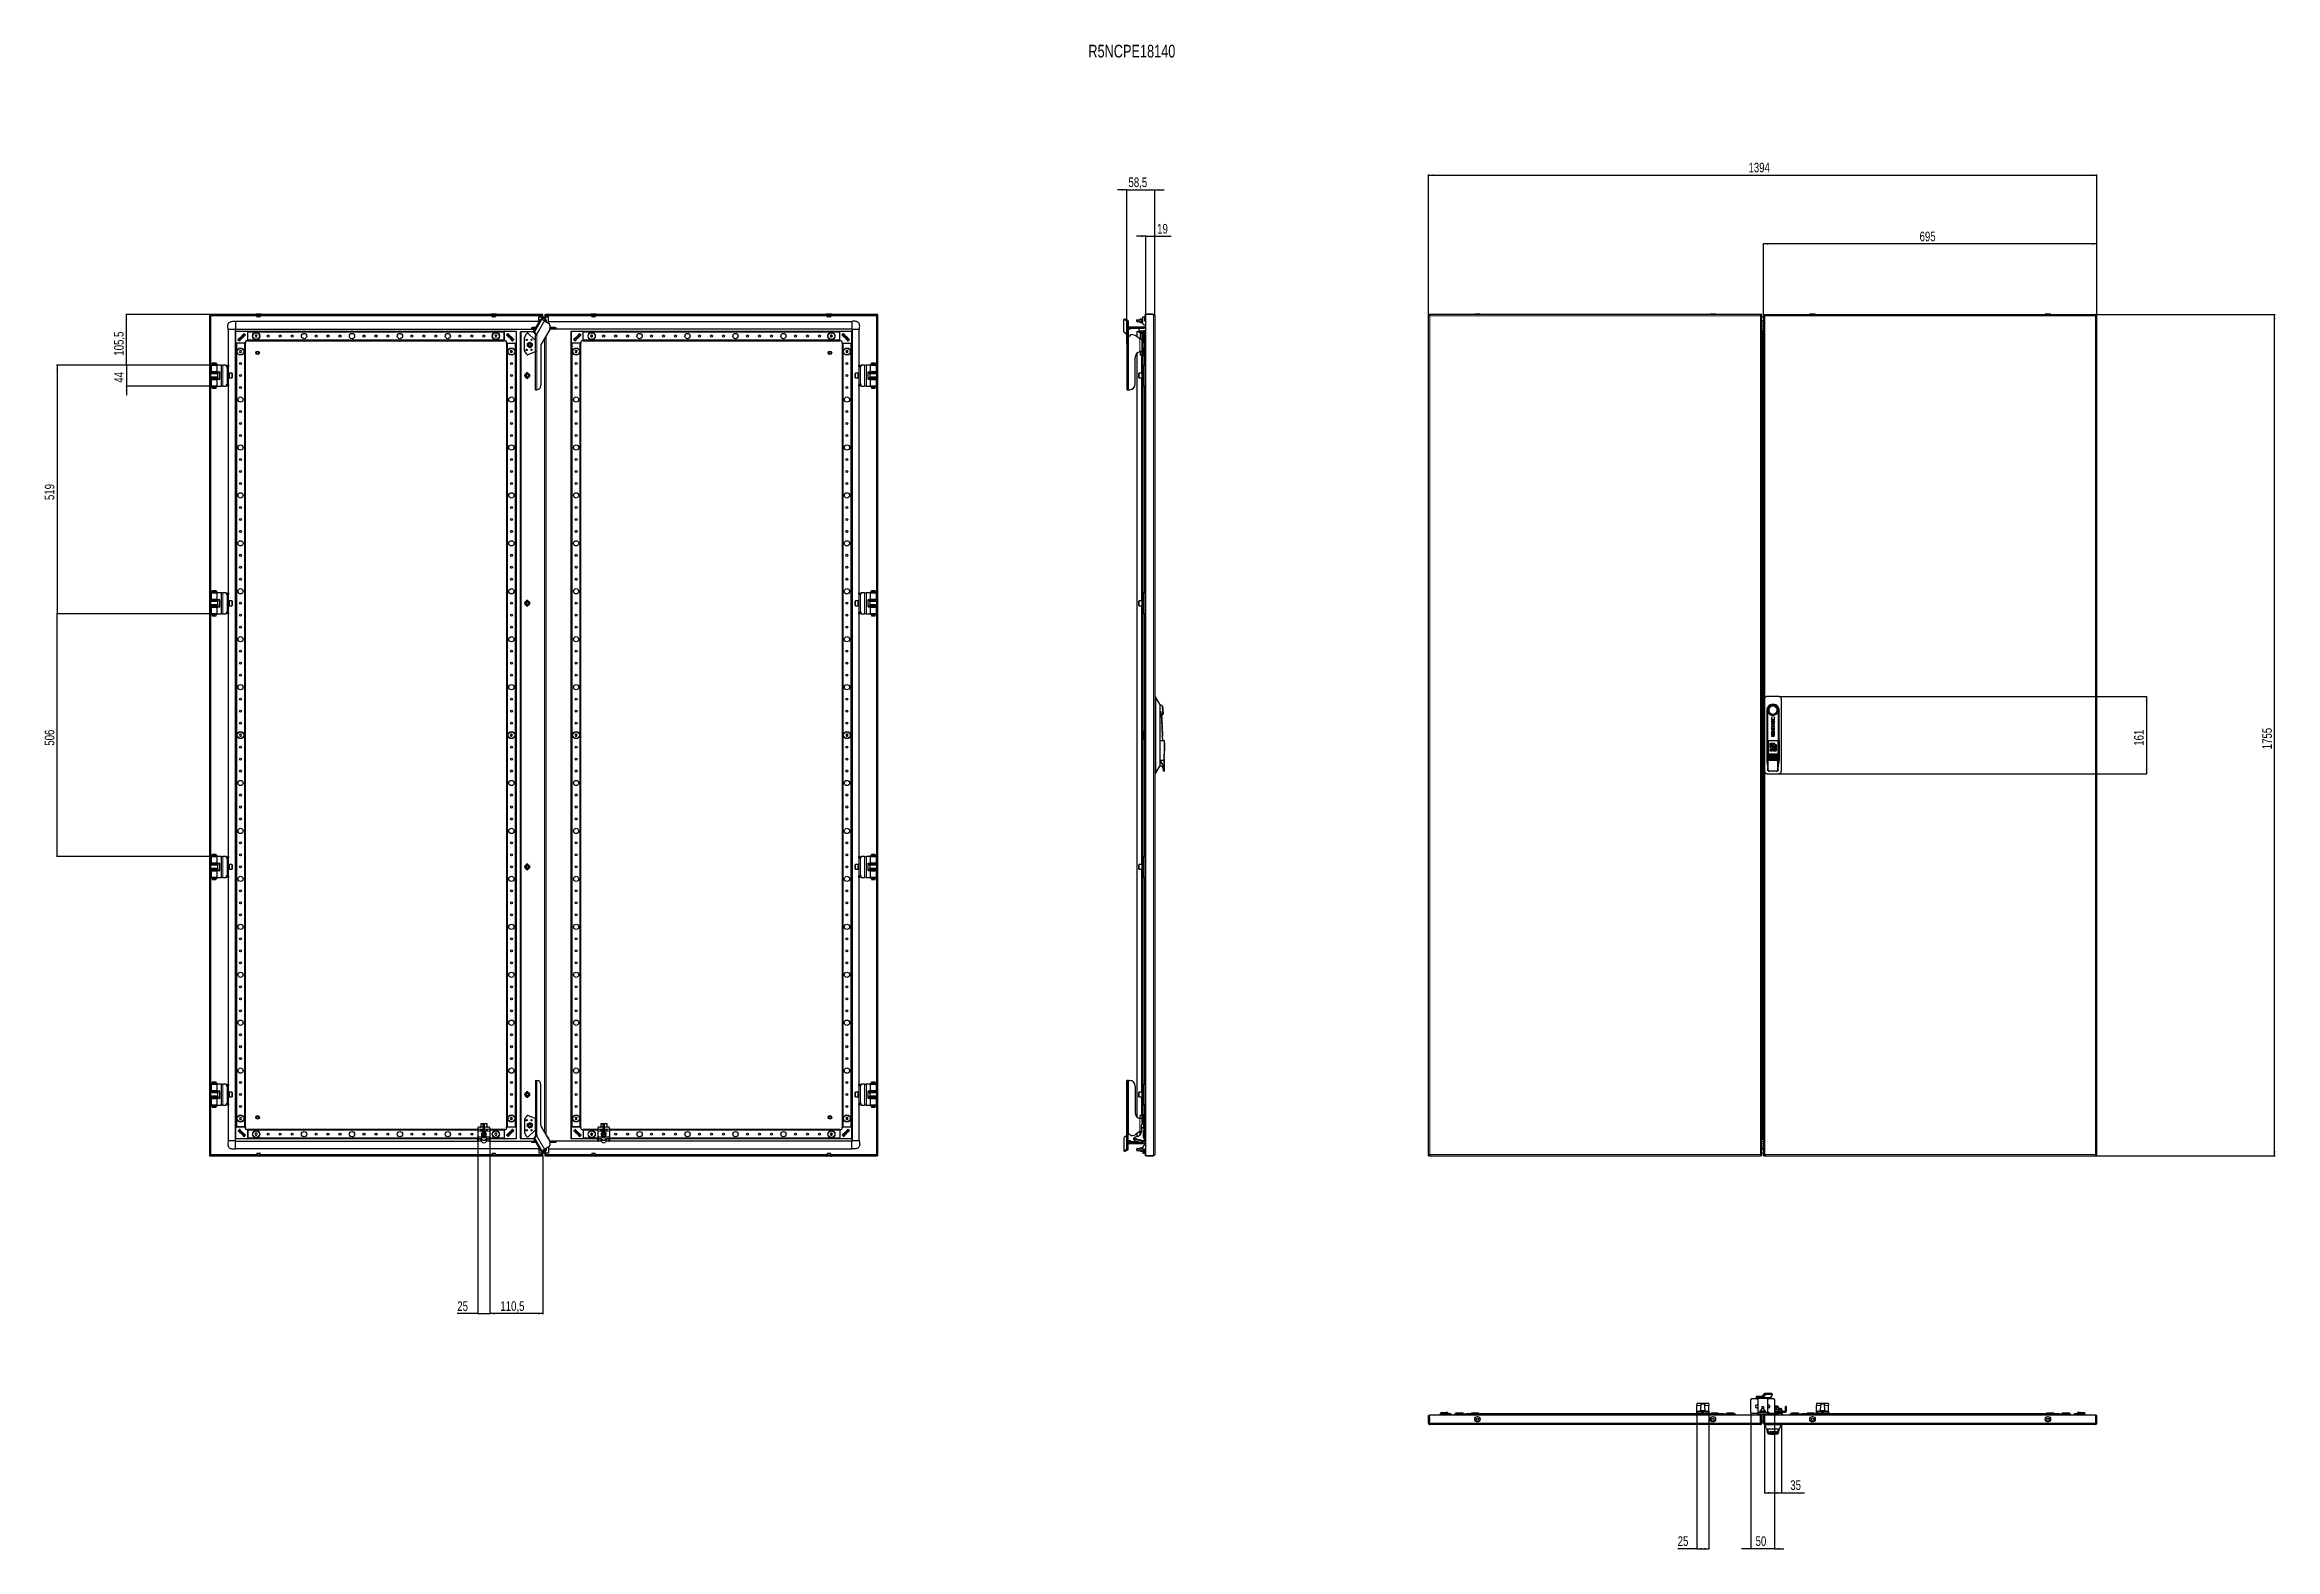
# Model space of a CAD drawing. Header units: millimetres. Extents: x -1414 to 3240, y -1920 to 1219.
import ezdxf

# ---------------------------------------------------------------- set-up
doc = ezdxf.new("R2010")
doc.units = ezdxf.units.MM
doc.layers.add('FORMAT', color=7, linetype='Continuous')
doc.styles.add('SLDTEXTSTYLE0', font='TXT', dxfattribs={"width": 0.75})
doc.dimstyles.new('SLDDIMSTYLE0', dxfattribs={"dimtxt": 20, "dimasz": 10, "dimexe": 0, "dimexo": 0.0625, "dimgap": 5, "dimtad": 2, "dimdec": 1, "dimrnd": 1e-09, "dimzin": 12, "dimdsep": 46, "dimtxsty": 'SLDTEXTSTYLE0', "dimsah": 1, "dimcen": 0.09, "dimadec": 0, "dimazin": 3, "dimtfac": 1, "dimtofl": 0, "dimtmove": 0, "dimatfit": 3, "dimfxl": 0, "dimfrac": 2, "dimtolj": 1, "dimtzin": 12, "dimarcsym": 0})
doc.dimstyles.new('SLDDIMSTYLE1', dxfattribs={"dimtxt": 20, "dimasz": 10, "dimexe": 0, "dimexo": 0.0625, "dimgap": 5, "dimtad": 2, "dimdec": 1, "dimrnd": 1e-09, "dimzin": 12, "dimdsep": 46, "dimtxsty": 'SLDTEXTSTYLE0', "dimsah": 1, "dimcen": 0.09, "dimadec": 0, "dimazin": 3, "dimtfac": 1, "dimtmove": 0, "dimatfit": 0, "dimfxl": 0, "dimfrac": 2, "dimtolj": 1, "dimtzin": 12, "dimarcsym": 0})

msp = doc.modelspace()

# ---------------------------------------------------------------- texts
at = {"layer": 'FORMAT', "insert": (763.64, 1218.85), "char_height": 26.4583, "attachment_point": 1, "style": 'SLDTEXTSTYLE0'}
msp.add_mtext('R5NCPE18140', dxfattribs=at)

# ---------------------------------------------------------------- blocks, each defined once
blk = doc.blocks.new('_D')
at = {"layer": 'FORMAT'}
for p, q in [((2865, 656.3), (3239.3, 656.3)), ((3238.3, -1098.7), (3238.3, 656.3)), ((2865, -1098.7), (3239.3, -1098.7))]:
    blk.add_line(p, q, dxfattribs=at)
for points in [[(3238.3, 656.3), (3236.8, 646.3), (3239.9, 646.3)], [(3238.3, -1098.7), (3239.9, -1088.7), (3236.8, -1088.7)]]:
    blk.add_solid(points, dxfattribs=at)
at = {"layer": 'FORMAT', "insert": (3212.5, -250.8), "char_height": 20, "attachment_point": 1, "rotation": 90, "style": 'SLDTEXTSTYLE0'}
blk.add_mtext('1755', dxfattribs=at)
blk = doc.blocks.new('_D_1')
at = {"layer": 'FORMAT'}
for p, q in [((1473.3, 656.3), (1473.3, 948)), ((1473.3, 947), (2867.3, 947)), ((2867.3, 656.3), (2867.3, 948))]:
    blk.add_line(p, q, dxfattribs=at)
for points in [[(1473.3, 947), (1483.3, 945.5), (1483.3, 948.6)], [(2867.3, 947), (2857.3, 948.6), (2857.3, 945.5)]]:
    blk.add_solid(points, dxfattribs=at)
at = {"layer": 'FORMAT', "insert": (2140.7, 972.8), "char_height": 20, "attachment_point": 1, "style": 'SLDTEXTSTYLE0'}
blk.add_mtext('1394', dxfattribs=at)
blk = doc.blocks.new('_D_2')
at = {"layer": 'FORMAT'}
for p, q in [((2172.3, 656.3), (2172.3, 804.3)), ((2867.3, 803.3), (2172.3, 803.3)), ((2867.3, 656.3), (2867.3, 804.3))]:
    blk.add_line(p, q, dxfattribs=at)
for points in [[(2172.3, 803.3), (2182.3, 801.7), (2182.3, 804.8)], [(2867.3, 803.3), (2857.3, 804.8), (2857.3, 801.7)]]:
    blk.add_solid(points, dxfattribs=at)
at = {"layer": 'FORMAT', "insert": (2497.6, 829.1), "char_height": 20, "attachment_point": 1, "style": 'SLDTEXTSTYLE0'}
blk.add_mtext('695', dxfattribs=at)
blk = doc.blocks.new('_D_3')
at = {"layer": 'FORMAT'}
for p, q in [((2203.8, -140.7), (2971.9, -140.7)), ((2970.9, -140.7), (2970.9, -301.7)), ((2203.8, -301.7), (2971.9, -301.7))]:
    blk.add_line(p, q, dxfattribs=at)
for points in [[(2970.9, -140.7), (2969.4, -150.7), (2972.5, -150.7)], [(2970.9, -301.7), (2972.5, -291.7), (2969.4, -291.7)]]:
    blk.add_solid(points, dxfattribs=at)
at = {"layer": 'FORMAT', "insert": (2945.1, -243.4), "char_height": 20, "attachment_point": 1, "rotation": 90, "style": 'SLDTEXTSTYLE0'}
blk.add_mtext('161', dxfattribs=at)
blk = doc.blocks.new('_D_4')
at = {"layer": 'FORMAT'}
for p, q in [((843.9, 916.3), (824.7, 916.3)), ((843.9, 594.3), (843.9, 917.3)), ((843.9, 916.3), (902.4, 916.3)), ((902.4, 653.7), (902.4, 917.3)), ((902.4, 916.3), (921.6, 916.3))]:
    blk.add_line(p, q, dxfattribs=at)
for points in [[(843.9, 916.3), (833.9, 917.8), (833.9, 914.7)], [(902.4, 916.3), (912.4, 914.7), (912.4, 917.8)]]:
    blk.add_solid(points, dxfattribs=at)
at = {"layer": 'FORMAT', "insert": (847.3, 942.1), "char_height": 20, "attachment_point": 1, "style": 'SLDTEXTSTYLE0'}
blk.add_mtext('58,5', dxfattribs=at)
blk = doc.blocks.new('_D_5')
at = {"layer": 'FORMAT'}
for p, q in [((883.4, 819.3), (864.2, 819.3)), ((883.4, 656.3), (883.4, 820.3)), ((883.4, 819.3), (902.4, 819.3)), ((902.4, 653.7), (902.4, 820.3)), ((902.4, 819.3), (936.7, 819.3))]:
    blk.add_line(p, q, dxfattribs=at)
for points in [[(883.4, 819.3), (873.4, 820.8), (873.4, 817.7)], [(902.4, 819.3), (912.4, 817.7), (912.4, 820.8)]]:
    blk.add_solid(points, dxfattribs=at)
at = {"layer": 'FORMAT', "insert": (907.2, 845.1), "char_height": 20, "attachment_point": 1, "style": 'SLDTEXTSTYLE0'}
blk.add_mtext('19', dxfattribs=at)
blk = doc.blocks.new('_D_6')
at = {"layer": 'FORMAT'}
for p, q in [((-484.9, -1059.2), (-484.9, -1429.2)), ((-374.4, -1098.7), (-374.4, -1429.2)), ((-374.4, -1428.2), (-484.9, -1428.2))]:
    blk.add_line(p, q, dxfattribs=at)
for points in [[(-484.9, -1428.2), (-474.9, -1429.7), (-474.9, -1426.7)], [(-374.4, -1428.2), (-384.4, -1426.7), (-384.4, -1429.7)]]:
    blk.add_solid(points, dxfattribs=at)
at = {"layer": 'FORMAT', "insert": (-462.9, -1402.4), "char_height": 20, "attachment_point": 1, "style": 'SLDTEXTSTYLE0'}
blk.add_mtext('110,5', dxfattribs=at)
blk = doc.blocks.new('_D_7')
at = {"layer": 'FORMAT'}
for p, q in [((-509.9, -1059.2), (-509.9, -1429.2)), ((-484.9, -1059.2), (-484.9, -1429.2)), ((-509.9, -1428.2), (-552.8, -1428.2)), ((-509.9, -1428.2), (-484.9, -1428.2))]:
    blk.add_line(p, q, dxfattribs=at)
for points in [[(-509.9, -1428.2), (-499.9, -1429.7), (-499.9, -1426.7)], [(-484.9, -1428.2), (-494.9, -1426.7), (-494.9, -1429.7)]]:
    blk.add_solid(points, dxfattribs=at)
at = {"layer": 'FORMAT', "insert": (-552.8, -1402.4), "char_height": 20, "attachment_point": 1, "style": 'SLDTEXTSTYLE0'}
blk.add_mtext('25', dxfattribs=at)
blk = doc.blocks.new('_D_8')
at = {"layer": 'FORMAT'}
for p, q in [((-1242.9, 550.8), (-1242.9, 570)), ((-1066.4, 550.8), (-1243.9, 550.8)), ((-1242.9, 550.8), (-1242.9, 506.8)), ((-1066.4, 506.8), (-1243.9, 506.8)), ((-1242.9, 506.8), (-1242.9, 487.6))]:
    blk.add_line(p, q, dxfattribs=at)
for points in [[(-1242.9, 550.8), (-1241.3, 560.8), (-1244.4, 560.8)], [(-1242.9, 506.8), (-1244.4, 496.8), (-1241.3, 496.8)]]:
    blk.add_solid(points, dxfattribs=at)
at = {"layer": 'FORMAT', "insert": (-1268.7, 514), "char_height": 20, "attachment_point": 1, "rotation": 90, "style": 'SLDTEXTSTYLE0'}
blk.add_mtext('44', dxfattribs=at)
blk = doc.blocks.new('_D_9')
at = {"layer": 'FORMAT'}
for p, q in [((-1066.4, 550.8), (-1388.6, 550.8)), ((-1387.6, 550.8), (-1387.6, 31.8)), ((-1059.9, 31.8), (-1388.6, 31.8))]:
    blk.add_line(p, q, dxfattribs=at)
for points in [[(-1387.6, 550.8), (-1389.1, 540.8), (-1386, 540.8)], [(-1387.6, 31.8), (-1386, 41.8), (-1389.1, 41.8)]]:
    blk.add_solid(points, dxfattribs=at)
at = {"layer": 'FORMAT', "insert": (-1413.4, 269.1), "char_height": 20, "attachment_point": 1, "rotation": 90, "style": 'SLDTEXTSTYLE0'}
blk.add_mtext('519', dxfattribs=at)
blk = doc.blocks.new('_D_10')
at = {"layer": 'FORMAT'}
for p, q in [((-1059.9, 31.8), (-1388.6, 31.8)), ((-1387.6, -474.2), (-1387.6, 31.8)), ((-1059.9, -474.2), (-1388.6, -474.2))]:
    blk.add_line(p, q, dxfattribs=at)
for points in [[(-1387.6, 31.8), (-1389.1, 21.8), (-1386, 21.8)], [(-1387.6, -474.2), (-1386, -464.2), (-1389.1, -464.2)]]:
    blk.add_solid(points, dxfattribs=at)
at = {"layer": 'FORMAT', "insert": (-1413.4, -243.4), "char_height": 20, "attachment_point": 1, "rotation": 90, "style": 'SLDTEXTSTYLE0'}
blk.add_mtext('506', dxfattribs=at)
blk = doc.blocks.new('_D_11')
at = {"layer": 'FORMAT'}
for p, q in [((-1067.1, 656.3), (-1243.9, 656.3)), ((-1242.9, 550.8), (-1242.9, 656.3)), ((-1066.4, 550.8), (-1243.9, 550.8))]:
    blk.add_line(p, q, dxfattribs=at)
for points in [[(-1242.9, 656.3), (-1244.4, 646.3), (-1241.3, 646.3)], [(-1242.9, 550.8), (-1241.3, 560.8), (-1244.4, 560.8)]]:
    blk.add_solid(points, dxfattribs=at)
at = {"layer": 'FORMAT', "insert": (-1268.7, 570.3), "char_height": 20, "attachment_point": 1, "rotation": 90, "style": 'SLDTEXTSTYLE0'}
blk.add_mtext('105,5', dxfattribs=at)
blk = doc.blocks.new('_D_12')
at = {"layer": 'FORMAT'}
for p, q in [((2032.8, -1631.5), (2032.8, -1919.5)), ((2057.8, -1631.5), (2057.8, -1919.5)), ((2032.8, -1918.5), (1993, -1918.5)), ((2032.8, -1918.5), (2057.8, -1918.5))]:
    blk.add_line(p, q, dxfattribs=at)
for points in [[(2032.8, -1918.5), (2042.8, -1920), (2042.8, -1916.9)], [(2057.8, -1918.5), (2047.8, -1916.9), (2047.8, -1920)]]:
    blk.add_solid(points, dxfattribs=at)
at = {"layer": 'FORMAT', "insert": (1993, -1892.7), "char_height": 20, "attachment_point": 1, "style": 'SLDTEXTSTYLE0'}
blk.add_mtext('25', dxfattribs=at)
blk = doc.blocks.new('_D_13')
at = {"layer": 'FORMAT'}
for p, q in [((2145.3, -1634.9), (2145.3, -1919.5)), ((2195.3, -1634.9), (2195.3, -1919.5)), ((2145.3, -1918.5), (2126, -1918.5)), ((2195.3, -1918.5), (2145.3, -1918.5)), ((2195.3, -1918.5), (2214.5, -1918.5))]:
    blk.add_line(p, q, dxfattribs=at)
for points in [[(2145.3, -1918.5), (2135.3, -1916.9), (2135.3, -1920)], [(2195.3, -1918.5), (2205.3, -1920), (2205.3, -1916.9)]]:
    blk.add_solid(points, dxfattribs=at)
at = {"layer": 'FORMAT', "insert": (2155.5, -1892.7), "char_height": 20, "attachment_point": 1, "style": 'SLDTEXTSTYLE0'}
blk.add_mtext('50', dxfattribs=at)
blk = doc.blocks.new('_D_14')
at = {"layer": 'FORMAT'}
for p, q in [((2174.3, -1660.5), (2174.3, -1802.7)), ((2209.3, -1660.5), (2209.3, -1802.7)), ((2174.3, -1801.7), (2209.3, -1801.7)), ((2209.3, -1801.7), (2257.4, -1801.7))]:
    blk.add_line(p, q, dxfattribs=at)
for points in [[(2174.3, -1801.7), (2184.3, -1803.2), (2184.3, -1800.2)], [(2209.3, -1801.7), (2199.3, -1800.2), (2199.3, -1803.2)]]:
    blk.add_solid(points, dxfattribs=at)
at = {"layer": 'FORMAT', "insert": (2227.9, -1775.9), "char_height": 20, "attachment_point": 1, "style": 'SLDTEXTSTYLE0'}
blk.add_mtext('35', dxfattribs=at)

# ---------------------------------------------------------------- dimensions: what is measured, and where the dimension line sits
at = {"layer": 'FORMAT'}
for base, p1, p2, dimstyle, picture, middle in [((902.4, 916.29), (843.92, 594.34), (902.4, 653.68), 'SLDDIMSTYLE1', '_D_4', (873.16, 916.29)), ((2867.28, 947.04), (1473.28, 656.28), (2867.28, 656.28), 'SLDDIMSTYLE0', '_D_1', (2170.28, 947.04)), ((902.4, 819.28), (883.4, 656.28), (902.4, 653.68), 'SLDDIMSTYLE1', '_D_5', (921.95, 819.28)), ((2172.28, 803.28), (2867.28, 656.28), (2172.28, 656.28), 'SLDDIMSTYLE0', '_D_2', (2519.78, 803.28)), ((-484.94, -1428.21), (-374.44, -1098.72), (-484.94, -1059.17), 'SLDDIMSTYLE0', '_D_6', (-429.69, -1428.21)), ((2057.78, -1918.45), (2032.78, -1631.45), (2057.78, -1631.45), 'SLDDIMSTYLE0', '_D_12', (2007.79, -1918.45)), ((2145.28, -1918.45), (2195.28, -1634.85), (2145.28, -1634.85), 'SLDDIMSTYLE1', '_D_13', (2170.28, -1918.45)), ((2209.28, -1801.71), (2174.28, -1660.45), (2209.28, -1660.45), 'SLDDIMSTYLE0', '_D_14', (2242.66, -1801.71))]:
    dim = msp.add_linear_dim(base=base, p1=p1, p2=p2, dimstyle=dimstyle, dxfattribs=at)
    dim.commit()
    dim.dimension.update_dxf_attribs({"geometry": picture, "text_midpoint": middle, "dimtype": 160})
for base, p1, p2, angle, dimstyle, picture, middle in [((-1242.89, 656.28), (-1066.39, 550.78), (-1067.14, 656.28), 90, 'SLDDIMSTYLE0', '_D_11', (-1242.89, 603.53)), ((3238.32, 656.28), (2864.98, -1098.72), (2864.98, 656.28), 90, 'SLDDIMSTYLE0', '_D', (3238.32, -221.22)), ((-1242.89, 506.78), (-1066.39, 550.78), (-1066.39, 506.78), 90, 'SLDDIMSTYLE1', '_D_8', (-1242.89, 528.78)), ((-1387.59, 31.78), (-1066.39, 550.78), (-1059.94, 31.78), 90, 'SLDDIMSTYLE0', '_D_9', (-1387.59, 291.28)), ((-1387.59, 31.78), (-1059.94, -474.22), (-1059.94, 31.78), 90, 'SLDDIMSTYLE0', '_D_10', (-1387.59, -221.22)), ((2970.92, -301.72), (2203.78, -140.72), (2203.78, -301.72), 90, 'SLDDIMSTYLE0', '_D_3', (2970.92, -221.22)), ((-484.94, -1428.21), (-509.94, -1059.17), (-484.94, -1059.17), 0, 'SLDDIMSTYLE0', '_D_7', (-538.06, -1428.21))]:
    dim = msp.add_linear_dim(base=base, p1=p1, p2=p2, angle=angle, dimstyle=dimstyle, dxfattribs=at)
    dim.commit()
    dim.dimension.update_dxf_attribs({"geometry": picture, "text_midpoint": middle, "dimtype": 160})

# ---------------------------------------------------------------- linework, layer by layer
at = {"color": 7, "linetype": 'Continuous', "lineweight": 25}
for p, q in [((-1069.44, 656.28), (-1069.44, -1098.72)), ((-1069.44, 656.28), (-1067.44, 656.28)), ((-1067.44, 656.28), (-1067.44, -1098.72)), ((-1067.14, 654.28), (-1067.14, 656.28)), ((-376.74, 656.28), (-1067.14, 656.28)), ((-376.74, 654.28), (-1067.14, 654.28)), ((-1066.84, 653.68), (-1067.04, 654.28)), ((-973.19, 657.03), (-973.19, 656.28)), ((-972.94, 657.28), (-961.94, 657.28)), ((-961.69, 656.28), (-961.69, 657.03)), ((-482.19, 657.03), (-482.19, 656.28)), ((-481.94, 657.28), (-473.43, 657.28)), ((-473.43, 657.28), (-470.94, 657.28)), ((-470.69, 656.28), (-470.69, 657.03)), ((-376.83, 654.28), (-377.04, 653.68)), ((-376.74, 654.28), (-376.74, 656.28)), ((-374.44, 656.28), (-376.44, 656.28)), ((-376.44, 651.28), (-376.44, 656.28)), ((-374.44, 651.28), (-374.44, 656.28)), ((-370.44, 656.28), (-368.44, 656.28)), ((-370.44, 656.28), (-370.44, 651.28)), ((-368.44, 656.28), (-368.44, 651.28)), ((-368.14, 654.28), (-368.14, 656.28)), ((322.26, 656.28), (-368.14, 656.28)), ((322.26, 654.28), (-368.14, 654.28)), ((-367.84, 653.68), (-368.04, 654.28)), ((-274.19, 657.03), (-274.19, 656.28)), ((-273.94, 657.28), (-262.94, 657.28)), ((-262.69, 656.28), (-262.69, 657.03)), ((216.81, 657.03), (216.81, 656.28)), ((217.06, 657.28), (225.57, 657.28)), ((225.57, 657.28), (228.06, 657.28)), ((228.31, 656.28), (228.31, 657.03)), ((322.16, 654.28), (321.96, 653.68)), ((322.26, 654.28), (322.26, 656.28)), ((322.56, -1098.72), (322.56, 656.28)), ((324.56, 656.28), (322.56, 656.28)), ((324.56, -1098.72), (324.56, 656.28)), ((882.4, 654.28), (882.4, 656.28)), ((883.4, 656.28), (882.4, 656.28)), ((883.4, 654.28), (882.4, 654.28)), ((882.4, 654.28), (882.4, 643.64)), ((883.4, -1098.72), (883.4, 656.28)), ((899.8, 656.28), (883.4, 656.28)), ((885.65, 657.03), (885.65, 656.28)), ((885.9, 657.28), (886.8, 657.28)), ((886.8, 657.28), (896.9, 657.28)), ((897.15, 656.28), (897.15, 657.03)), ((902.4, 653.68), (902.4, -1096.12)), ((1473.28, 656.28), (1475.28, 656.28)), ((1473.28, -1098.72), (1473.28, 656.28)), ((1475.58, 654.28), (1475.58, 656.28)), ((2165.98, 656.28), (1475.58, 656.28)), ((1569.53, 657.03), (1569.53, 656.28)), ((1569.78, 657.28), (1580.78, 657.28)), ((1581.03, 656.28), (1581.03, 657.03)), ((2060.53, 657.03), (2060.53, 656.28)), ((2060.78, 657.28), (2063.27, 657.28)), ((2063.27, 657.28), (2071.78, 657.28)), ((2072.03, 656.28), (2072.03, 657.03)), ((2165.98, 656.28), (2165.98, 654.28)), ((2168.28, 656.28), (2166.28, 656.28)), ((2168.28, -1098.72), (2168.28, 656.28)), ((2172.28, 656.28), (2174.28, 656.28)), ((2172.28, 656.28), (2172.28, -1098.72)), ((2174.58, 656.28), (2174.58, 654.57)), ((2174.58, 656.28), (2864.98, 656.28)), ((2268.53, 657.03), (2268.53, 656.28)), ((2268.78, 657.28), (2279.78, 657.28)), ((2280.03, 656.28), (2280.03, 657.03)), ((2759.53, 657.03), (2759.53, 656.28)), ((2759.78, 657.28), (2762.27, 657.28)), ((2762.27, 657.28), (2770.78, 657.28)), ((2771.03, 656.28), (2771.03, 657.03)), ((2864.98, 654.58), (2864.98, 656.28)), ((2867.28, 656.28), (2865.28, 656.28)), ((2867.28, -1098.72), (2867.28, 656.28)), ((-1030.44, 624.78), (-1030.44, 550.78)), ((-1027.16, 624.78), (-1029.46, 624.78)), ((-1027.01, 624.78), (-1027.16, 624.78)), ((-1019.87, 624.78), (-1027.01, 624.78)), ((-1019.81, 624.78), (-1019.87, 624.78)), ((-1017.42, 624.78), (-1019.81, 624.78)), ((-1016.55, 624.78), (-1017.42, 624.78)), ((-1016.44, 624.78), (-1016.44, -1067.22)), ((-1015.44, 641.78), (-1015.44, 626.11)), ((-382.44, 641.78), (-1015.44, 641.78)), ((-1015.44, 625.78), (-390.56, 625.78)), ((-1014.94, 596.58), (-1014.94, 620.98)), ((-1014.64, 621.28), (-990.24, 621.28)), ((-1008.3, 605.88), (-1010.29, 603.89)), ((-1008.05, 605.33), (-1008.77, 604.59)), ((-1004.24, 609.94), (-1005.29, 608.89)), ((-1005.29, 608.89), (-1002.33, 605.93)), ((-1002.85, 608.55), (-1004.24, 609.94)), ((-1002.36, 611.82), (-1002.85, 608.55)), ((-1002.51, 608.23), (-999.85, 608.41)), ((-1001.27, 606.99), (-1002.51, 608.23)), ((-1001.57, 612.61), (-1002.36, 611.82)), ((-1002.33, 605.93), (-1001.27, 606.99)), ((-1002.04, 609.52), (-1001.57, 612.61)), ((-998.57, 609.7), (-1002.04, 609.52)), ((-999.85, 608.41), (-998.57, 609.7)), ((-997, 615.74), (-997.34, 616.43)), ((-997.14, 615.6), (-997, 615.74)), ((-995.19, 614.17), (-995.3, 614.06)), ((-994.94, 613.66), (-995.19, 614.17)), ((-989.94, 621.28), (-454.94, 621.28)), ((-989.94, 620.98), (-989.94, 621.28)), ((-989.94, 620.98), (-989.94, 620.34)), ((-989.94, 619.28), (-989.94, 620.34)), ((-989.94, 603.28), (-989.94, 619.28)), ((-973.59, 613.28), (-974.75, 611.28)), ((-974.75, 611.28), (-973.59, 609.28)), ((-971.28, 613.28), (-973.59, 613.28)), ((-973.59, 609.28), (-971.28, 609.28)), ((-970.13, 611.28), (-971.28, 613.28)), ((-971.28, 609.28), (-970.13, 611.28)), ((-473.59, 613.28), (-474.75, 611.28)), ((-474.75, 611.28), (-473.59, 609.28)), ((-471.28, 613.28), (-473.59, 613.28)), ((-473.59, 609.28), (-471.28, 609.28)), ((-470.13, 611.28), (-471.28, 613.28)), ((-471.28, 609.28), (-470.13, 611.28)), ((-454.94, 620.98), (-454.94, 621.28)), ((-454.94, 620.34), (-454.94, 620.98)), ((-454.94, 619.28), (-454.94, 620.34)), ((-454.94, 603.28), (-454.94, 619.28)), ((-454.64, 621.28), (-430.24, 621.28)), ((-447.33, 616.64), (-450.29, 613.68)), ((-450.29, 613.68), (-448.4, 611.79)), ((-446.63, 615.11), (-448.81, 612.93)), ((-448.81, 612.93), (-448.13, 612.27)), ((-448.4, 611.79), (-448.38, 611.77)), ((-445.34, 614.64), (-447.33, 616.64)), ((-445.89, 614.39), (-446.63, 615.11)), ((-442.33, 611.63), (-445.29, 608.67)), ((-445.29, 608.67), (-444.23, 607.61)), ((-444.23, 607.61), (-442.99, 608.86)), ((-442.99, 608.86), (-442.81, 606.2)), ((-442.81, 606.2), (-441.53, 604.91)), ((-442.67, 609.2), (-441.28, 610.59)), ((-439.41, 608.71), (-442.67, 609.2)), ((-441.28, 610.59), (-442.33, 611.63)), ((-441.71, 608.38), (-438.61, 607.91)), ((-441.53, 604.91), (-441.71, 608.38)), ((-438.61, 607.91), (-439.41, 608.71)), ((-429.94, 620.98), (-429.94, 596.58)), ((-421.94, 620.28), (-419.94, 620.28)), ((-421.94, 620.28), (-421.94, -1062.72)), ((-419.94, 620.28), (-419.94, -1062.72)), ((-419.34, 620.28), (-419.94, 620.28)), ((-393.22, 620.28), (-419.34, 620.28)), ((-412.94, 581.39), (-412.94, 607.44)), ((-412.67, 608.44), (-408.21, 616.16)), ((-405.13, 616.6), (-391.94, 604.28)), ((-397.44, 627.28), (-397.44, 628.78)), ((-397.44, 628.78), (-395.44, 628.78)), ((-395.44, 627.28), (-397.44, 627.28)), ((-395.44, 628.78), (-395.44, 627.28)), ((-388.83, 628.78), (-395.44, 628.78)), ((-389.7, 627.28), (-395.44, 627.28)), ((-389.33, 615.5), (-392.91, 619.55)), ((-392.88, 621.78), (-378.74, 646.26)), ((-387.5, 614.44), (-391.07, 618.49)), ((-391.04, 620.72), (-376.9, 645.2)), ((-387.43, 614.28), (-389.94, 614.28)), ((-389.94, 614.28), (-389.94, 612.04)), ((-389.94, 499.28), (-389.94, 612.04)), ((-389.33, 615.5), (-387.5, 614.44)), ((-386.62, 613.6), (-387.19, 614.13)), ((-386.94, 613.9), (-386.94, 613.48)), ((-386.64, 613.57), (-386.62, 613.6)), ((-382.44, 651.28), (-362.44, 651.28)), ((-382.44, 639.86), (-382.44, 651.28)), ((-359.98, 625.23), (-377.81, 594.34)), ((-377.63, 646.77), (-375.79, 645.71)), ((-374.44, 645.33), (-376.94, 647.82)), ((-376.94, 647.82), (-376.94, 646.38)), ((-367.94, 647.82), (-376.94, 647.82)), ((-375.79, 645.71), (-371.03, 642.96)), ((-374.44, 644.94), (-374.44, 645.33)), ((-374.44, 645.33), (-373.94, 644.83)), ((-374.44, 645.33), (-370.43, 645.33)), ((-370.66, 642.75), (-371.03, 642.96)), ((-370.43, 645.33), (-370.93, 644.83)), ((-370.66, 642.75), (-363.72, 638.74)), ((-370.43, 645.33), (-367.94, 647.82)), ((-370.43, 645.33), (-370.43, 642.62)), ((-368.44, 610.57), (-368.44, -1053)), ((-367.94, 645.26), (-367.94, 647.82)), ((-367.94, 641.38), (-367.94, 645.26)), ((-367.94, 641.18), (-367.94, 641.38)), ((-363.87, 618.48), (-362.44, 618.48)), ((-362.44, 637.87), (-362.44, 651.28)), ((-362.44, 641.78), (270.56, 641.78)), ((-362.44, 618.48), (-362.44, 620.96)), ((270.56, 625.78), (-359.69, 625.78)), ((-349.44, 627.28), (-359.12, 627.28)), ((-349.44, 628.78), (-358.8, 628.78)), ((-349.44, 627.28), (-349.44, 628.78)), ((-349.44, 628.78), (-347.44, 628.78)), ((-347.44, 627.28), (-349.44, 627.28)), ((-347.44, 628.78), (-347.44, 627.28)), ((-314.94, 596.58), (-314.94, 620.98)), ((-314.64, 621.28), (-290.24, 621.28)), ((-308.3, 605.88), (-310.29, 603.89)), ((-308.05, 605.33), (-308.77, 604.59)), ((-304.24, 609.94), (-305.29, 608.89)), ((-305.29, 608.89), (-302.33, 605.93)), ((-302.85, 608.55), (-304.24, 609.94)), ((-302.36, 611.82), (-302.85, 608.55)), ((-302.51, 608.23), (-299.85, 608.41)), ((-301.27, 606.99), (-302.51, 608.23)), ((-301.57, 612.61), (-302.36, 611.82)), ((-302.33, 605.93), (-301.27, 606.99)), ((-302.04, 609.52), (-301.57, 612.61)), ((-298.57, 609.7), (-302.04, 609.52)), ((-299.85, 608.41), (-298.57, 609.7)), ((-297, 615.74), (-297.34, 616.43)), ((-297.14, 615.6), (-297, 615.74)), ((-295.19, 614.17), (-295.3, 614.06)), ((-294.94, 613.66), (-295.19, 614.17)), ((-289.94, 620.98), (-289.94, 621.28)), ((-289.94, 621.28), (245.06, 621.28)), ((-289.94, 620.98), (-289.94, 620.34)), ((-289.94, 619.28), (-289.94, 620.34)), ((-289.94, 603.28), (-289.94, 619.28)), ((-273.59, 613.28), (-274.75, 611.28)), ((-274.75, 611.28), (-273.59, 609.28)), ((-271.28, 613.28), (-273.59, 613.28)), ((-273.59, 609.28), (-271.28, 609.28)), ((-270.13, 611.28), (-271.28, 613.28)), ((-271.28, 609.28), (-270.13, 611.28)), ((226.41, 613.28), (225.25, 611.28)), ((225.25, 611.28), (226.41, 609.28)), ((228.72, 613.28), (226.41, 613.28)), ((226.41, 609.28), (228.72, 609.28)), ((229.87, 611.28), (228.72, 613.28)), ((228.72, 609.28), (229.87, 611.28)), ((245.06, 620.98), (245.06, 621.28)), ((245.06, 620.34), (245.06, 620.98)), ((245.06, 619.28), (245.06, 620.34)), ((245.06, 603.28), (245.06, 619.28)), ((245.36, 621.28), (269.76, 621.28)), ((252.67, 616.64), (249.71, 613.68)), ((249.71, 613.68), (251.6, 611.79)), ((253.37, 615.11), (251.19, 612.93)), ((251.19, 612.93), (251.87, 612.27)), ((251.6, 611.79), (251.62, 611.77)), ((254.66, 614.64), (252.67, 616.64)), ((254.11, 614.39), (253.37, 615.11)), ((257.67, 611.63), (254.71, 608.67)), ((254.71, 608.67), (255.77, 607.61)), ((255.77, 607.61), (257.01, 608.86)), ((257.01, 608.86), (257.19, 606.2)), ((257.19, 606.2), (258.47, 604.91)), ((257.33, 609.2), (258.72, 610.59)), ((260.59, 608.71), (257.33, 609.2)), ((258.72, 610.59), (257.67, 611.63)), ((258.29, 608.38), (261.39, 607.91)), ((258.47, 604.91), (258.29, 608.38)), ((261.39, 607.91), (260.59, 608.71)), ((270.06, 620.98), (270.06, 596.58)), ((271.56, -1067.22), (271.56, 624.78)), ((285.56, 550.78), (285.56, 624.78)), ((837.53, 620.72), (837.53, 645.2)), ((839.92, 646.8), (837.79, 645.74)), ((838.24, 645.71), (843.74, 642.96)), ((843.74, 614.44), (838.62, 618.49)), ((840.36, 646.77), (845.86, 644.03)), ((843.92, 642.75), (843.92, 638.74)), ((843.92, 638.74), (843.92, 625.23)), ((843.92, 625.23), (843.92, 594.34)), ((846.92, 642.75), (846.92, 638.74)), ((846.92, 638.74), (846.92, 625.23)), ((846.92, 625.23), (846.92, 594.34)), ((848.51, 610.64), (847.22, 612.04)), ((848.3, 628.78), (848.3, 630.48)), ((848.3, 630.48), (883.4, 630.48)), ((848.3, 627.28), (848.3, 628.78)), ((848.3, 628.78), (850.3, 628.78)), ((848.3, 625.48), (848.3, 627.28)), ((850.3, 627.28), (848.3, 627.28)), ((851.3, 625.48), (848.3, 625.48)), ((852.45, 614.28), (848.51, 610.64)), ((850.3, 628.78), (850.3, 627.28)), ((877.8, 628.78), (850.3, 628.78)), ((877.8, 627.28), (850.3, 627.28)), ((851.3, 627.28), (851.3, 625.48)), ((871.3, 605.48), (863.55, 610.92)), ((864.8, 641.82), (864.8, 644.83)), ((869.3, 620.28), (864.9, 620.28)), ((864.9, 620.28), (864.9, 609.97)), ((865.3, 645.33), (869.3, 645.33)), ((865.3, 641.32), (869.3, 641.32)), ((869.3, 645.33), (873.8, 647.82)), ((869.3, 641.32), (869.3, 645.33)), ((869.3, 641.32), (873.8, 638.82)), ((869.3, 618.48), (869.3, 627.28)), ((878.3, 618.48), (869.3, 618.48)), ((871.3, 620.48), (871.3, 622.48)), ((871.3, 622.48), (876.3, 622.48)), ((876.3, 620.48), (871.3, 620.48)), ((874.9, 617.13), (871.9, 617.13)), ((871.9, 617.13), (871.9, 616.6)), ((871.9, 616.6), (871.9, 605.31)), ((873.8, 645.26), (873.8, 647.82)), ((873.8, 646.82), (877.3, 646.82)), ((873.8, 645.32), (877.3, 645.32)), ((873.8, 641.38), (873.8, 645.26)), ((873.8, 638.82), (873.8, 641.38)), ((873.8, 641.32), (877.3, 641.32)), ((873.8, 639.82), (877.3, 639.82)), ((874.9, 618.48), (874.9, -1033.48)), ((876.3, 622.48), (876.3, 620.48)), ((877.3, 636.78), (877.3, 651.28)), ((877.3, 651.28), (880.8, 651.28)), ((879.8, 634.28), (877.3, 636.78)), ((877.8, 627.28), (877.8, 628.78)), ((877.8, 628.78), (879.8, 628.78)), ((879.8, 627.28), (877.8, 627.28)), ((881.15, 622.48), (878.3, 622.48)), ((878.3, 622.48), (878.3, 618.48)), ((878.9, 618.78), (878.4, 618.28)), ((878.4, 604.28), (878.4, 618.28)), ((880.4, 618.78), (878.9, 618.78)), ((878.9, 618.78), (878.9, 603.78)), ((883.4, 634.28), (879.8, 634.28)), ((879.8, 628.78), (879.8, 627.28)), ((880.18, 610.22), (880.2, 610.22)), ((880.4, 607), (880.18, 607)), ((880.2, 616.64), (880.4, 616.64)), ((880.2, 614.64), (880.2, 616.64)), ((880.2, 614.64), (880.4, 614.64)), ((880.2, 612.68), (880.2, 614.64)), ((880.2, 612.68), (880.4, 612.68)), ((880.2, 611.63), (880.4, 611.63)), ((880.2, 610.59), (880.2, 611.63)), ((880.2, 610.59), (880.4, 610.59)), ((880.2, 609.2), (880.2, 610.59)), ((880.2, 609.2), (880.4, 609.2)), ((880.2, 608.71), (880.2, 609.2)), ((880.2, 608.71), (880.4, 608.71)), ((880.2, 607.91), (880.2, 608.71)), ((880.2, 607.91), (880.4, 607.91)), ((880.2, 607.13), (880.2, 607.91)), ((880.4, 596.58), (880.4, 620.98)), ((880.7, 621.28), (883.4, 621.28)), ((880.8, 651.28), (880.8, 643.56)), ((883.4, 623.13), (881.15, 622.48)), ((881.89, 642.11), (883.4, 641.68)), ((882.4, 643.64), (883.4, 642.31)), ((2172.28, 651.28), (2168.28, 651.28)), ((2168.82, 622.48), (2168.28, 622.48)), ((2168.41, 618.48), (2168.28, 618.48)), ((-1014.94, -1038.72), (-1014.94, 596.28)), ((-1014.64, 596.28), (-1014.94, 596.28)), ((-1013.99, 596.28), (-1014.64, 596.28)), ((-1012.94, 596.28), (-1013.99, 596.28)), ((-996.94, 596.28), (-1012.94, 596.28)), ((-1010.29, 603.89), (-1007.33, 600.93)), ((-1008.77, 604.59), (-1006.59, 602.41)), ((-1007.33, 600.93), (-1005.44, 602.82)), ((-1006.09, 580.78), (-1007.25, 578.78)), ((-1007.25, 578.78), (-1006.09, 576.78)), ((-1006.59, 602.41), (-1005.93, 603.09)), ((-1003.78, 580.78), (-1006.09, 580.78)), ((-1006.09, 576.78), (-1003.78, 576.78)), ((-1005.44, 602.82), (-1005.42, 602.84)), ((-1002.63, 578.78), (-1003.78, 580.78)), ((-1003.78, 576.78), (-1002.63, 578.78)), ((-995.89, 596.28), (-996.94, 596.28)), ((-995.24, 596.28), (-995.89, 596.28)), ((-994.94, 596.28), (-995.24, 596.28)), ((-994.94, 599.28), (-994.94, 596.58)), ((-994.94, -1038.72), (-994.94, 596.28)), ((-990.24, 601.28), (-992.94, 601.28)), ((-989.94, 602.23), (-989.94, 603.28)), ((-989.94, 602.23), (-989.94, 601.58)), ((-989.94, 601.28), (-989.94, 601.58)), ((-989.94, 601.28), (-454.94, 601.28)), ((-454.94, 602.23), (-454.94, 603.28)), ((-454.94, 601.58), (-454.94, 602.23)), ((-454.94, 601.28), (-454.94, 601.58)), ((-451.94, 601.28), (-454.64, 601.28)), ((-449.94, 596.58), (-449.94, 599.28)), ((-449.94, 596.28), (-449.94, -1038.72)), ((-449.94, 596.28), (-449.64, 596.28)), ((-448.99, 596.28), (-449.64, 596.28)), ((-448.99, 596.28), (-447.94, 596.28)), ((-447.94, 596.28), (-431.94, 596.28)), ((-441.09, 580.78), (-442.25, 578.78)), ((-442.25, 578.78), (-441.09, 576.78)), ((-438.78, 580.78), (-441.09, 580.78)), ((-441.09, 576.78), (-438.78, 576.78)), ((-437.63, 578.78), (-438.78, 580.78)), ((-438.78, 576.78), (-437.63, 578.78)), ((-437.57, 601.29), (-437.06, 601.53)), ((-437.06, 601.53), (-437.16, 601.64)), ((-435.62, 603.48), (-435.48, 603.35)), ((-435.48, 603.35), (-434.8, 603.68)), ((-431.94, 596.28), (-430.89, 596.28)), ((-430.24, 596.28), (-430.89, 596.28)), ((-430.24, 596.28), (-429.94, 596.28)), ((-429.94, 596.28), (-429.94, -1038.72)), ((-407.84, 573.13), (-412.6, 580.28)), ((-406.51, 595.55), (-404.04, 597.05)), ((-390.54, 578.53), (-405.43, 572.38)), ((-401.3, 587.01), (-403.83, 588.39)), ((-401.58, 598.55), (-399.04, 597.17)), ((-396.37, 590.02), (-398.84, 588.51)), ((-391.94, 604.28), (-390.54, 604.28)), ((-390.3, 604.28), (-390.54, 604.28)), ((-390.54, 578.53), (-390.3, 578.78)), ((-390.54, 578.53), (-389.94, 578.64)), ((-378.35, 592.34), (-378.35, 508.28)), ((-314.94, -1038.72), (-314.94, 596.28)), ((-314.64, 596.28), (-314.94, 596.28)), ((-313.99, 596.28), (-314.64, 596.28)), ((-312.94, 596.28), (-313.99, 596.28)), ((-296.94, 596.28), (-312.94, 596.28)), ((-310.29, 603.89), (-307.33, 600.93)), ((-308.77, 604.59), (-306.59, 602.41)), ((-307.33, 600.93), (-305.44, 602.82)), ((-306.09, 580.78), (-307.25, 578.78)), ((-307.25, 578.78), (-306.09, 576.78)), ((-306.59, 602.41), (-305.93, 603.09)), ((-303.78, 580.78), (-306.09, 580.78)), ((-306.09, 576.78), (-303.78, 576.78)), ((-305.44, 602.82), (-305.42, 602.84)), ((-302.63, 578.78), (-303.78, 580.78)), ((-303.78, 576.78), (-302.63, 578.78)), ((-295.89, 596.28), (-296.94, 596.28)), ((-295.24, 596.28), (-295.89, 596.28)), ((-294.94, 596.28), (-295.24, 596.28)), ((-294.94, 599.28), (-294.94, 596.58)), ((-294.94, -1038.72), (-294.94, 596.28)), ((-290.24, 601.28), (-292.94, 601.28)), ((-289.94, 602.23), (-289.94, 603.28)), ((-289.94, 602.23), (-289.94, 601.58)), ((-289.94, 601.28), (-289.94, 601.58)), ((-289.94, 601.28), (245.06, 601.28)), ((245.06, 602.23), (245.06, 603.28)), ((245.06, 601.58), (245.06, 602.23)), ((245.06, 601.28), (245.06, 601.58)), ((248.06, 601.28), (245.36, 601.28)), ((250.06, 596.58), (250.06, 599.28)), ((250.06, 596.28), (250.06, -1038.72)), ((250.06, 596.28), (250.36, 596.28)), ((251.01, 596.28), (250.36, 596.28)), ((251.01, 596.28), (252.06, 596.28)), ((252.06, 596.28), (268.06, 596.28)), ((258.91, 580.78), (257.75, 578.78)), ((257.75, 578.78), (258.91, 576.78)), ((261.22, 580.78), (258.91, 580.78)), ((258.91, 576.78), (261.22, 576.78)), ((262.37, 578.78), (261.22, 580.78)), ((261.22, 576.78), (262.37, 578.78)), ((262.43, 601.29), (262.94, 601.53)), ((262.94, 601.53), (262.84, 601.64)), ((264.38, 603.48), (264.52, 603.35)), ((264.52, 603.35), (265.2, 603.68)), ((268.06, 596.28), (269.11, 596.28)), ((269.76, 596.28), (269.11, 596.28)), ((269.76, 596.28), (270.06, 596.28)), ((270.06, 596.28), (270.06, -1038.72)), ((843.92, 594.34), (843.92, 592.34)), ((843.92, 592.34), (843.92, 508.28)), ((846.92, 594.34), (846.92, 592.34)), ((846.92, 592.34), (846.92, 508.28)), ((861.51, 511.28), (861.51, 566.78)), ((864.9, 575.4), (864.9, -1017.83)), ((874.9, 578.53), (871.9, 578.53)), ((871.9, 578.53), (871.9, 572.38)), ((871.9, 572.38), (871.9, 572.24)), ((871.9, 572.24), (874.9, 572.24)), ((874.6, 604.28), (874.9, 604.28)), ((878.4, 604.28), (878.9, 603.78)), ((878.9, 586.28), (878.4, 585.78)), ((878.4, 571.78), (878.4, 585.78)), ((878.4, 571.78), (878.9, 571.28)), ((878.9, 603.78), (880.2, 603.78)), ((880.4, 586.28), (878.9, 586.28)), ((878.9, 586.28), (878.9, 571.28)), ((878.9, 571.28), (880.4, 571.28)), ((880.2, 603.35), (880.2, 603.68)), ((880.2, 603.68), (880.4, 603.68)), ((880.2, 603.35), (880.4, 603.35)), ((880.2, 602.67), (880.2, 603.35)), ((880.2, 602.67), (880.4, 602.67)), ((880.2, 601.64), (880.4, 601.64)), ((880.2, 601.53), (880.2, 601.64)), ((880.2, 601.53), (880.4, 601.53)), ((880.2, 601.29), (880.2, 601.53)), ((880.2, 600.93), (880.2, 601.29)), ((880.2, 601.29), (880.4, 601.29)), ((880.2, 600.93), (880.4, 600.93)), ((880.4, 596.28), (880.4, 550.78)), ((880.4, 596.28), (880.7, 596.28)), ((881.35, 596.28), (880.7, 596.28)), ((881.35, 596.28), (882.4, 596.28)), ((882.4, 596.28), (883.4, 596.28)), ((-1067.44, 535.78), (-1052.44, 535.78)), ((-1052.44, 535.18), (-1067.44, 535.18)), ((-1052.44, 532.38), (-1067.44, 532.38)), ((-1052.44, 525.18), (-1067.44, 525.18)), ((-1052.44, 522.38), (-1067.44, 522.38)), ((-1067.44, 521.78), (-1052.44, 521.78)), ((-1067.09, 552.48), (-1067.09, 551.58)), ((-1054.1, 552.48), (-1067.09, 552.48)), ((-1054.1, 551.58), (-1067.09, 551.58)), ((-1066.39, 550.78), (-1066.39, 536.78)), ((-1066.39, 550.78), (-1053.49, 550.78)), ((-1053.49, 536.78), (-1066.39, 536.78)), ((-1066.39, 520.78), (-1066.39, 506.78)), ((-1066.39, 520.78), (-1053.49, 520.78)), ((-1063.36, 555.53), (-1063.94, 554.53)), ((-1063.94, 554.53), (-1063.94, 552.53)), ((-1060.47, 554.53), (-1063.94, 554.53)), ((-1063.94, 552.53), (-1060.47, 552.53)), ((-1063.94, 551.53), (-1063.94, 550.78)), ((-1063.94, 551.53), (-1060.47, 551.53)), ((-1063.94, 536.78), (-1063.94, 535.78)), ((-1063.94, 521.78), (-1063.94, 520.78)), ((-1063.44, 552.53), (-1063.44, 552.48)), ((-1063.44, 551.58), (-1063.44, 551.53)), ((-1063.36, 555.53), (-1060.39, 555.53)), ((-1055.94, 554.53), (-1060.47, 554.53)), ((-1060.47, 552.53), (-1055.94, 552.53)), ((-1060.47, 551.53), (-1055.94, 551.53)), ((-1060.39, 555.53), (-1056.52, 555.53)), ((-1055.94, 554.53), (-1056.52, 555.53)), ((-1056.44, 552.48), (-1056.44, 552.53)), ((-1056.44, 551.53), (-1056.44, 551.58)), ((-1055.94, 552.53), (-1055.94, 554.53)), ((-1055.94, 550.78), (-1055.94, 551.53)), ((-1055.94, 535.78), (-1055.94, 536.78)), ((-1055.94, 520.78), (-1055.94, 521.78)), ((-1054.02, 552.48), (-1054.1, 552.48)), ((-1054.02, 551.58), (-1054.1, 551.58)), ((-1054.02, 551.58), (-1054.02, 552.48)), ((-1054, 552.48), (-1054.02, 552.48)), ((-1054, 551.58), (-1054.02, 551.58)), ((-1054, 551.58), (-1054, 552.48)), ((-1053.49, 536.78), (-1053.49, 550.78)), ((-1045.39, 550.78), (-1053.49, 550.78)), ((-1053.49, 536.78), (-1049.39, 536.78)), ((-1053.49, 506.78), (-1053.49, 520.78)), ((-1049.39, 520.78), (-1053.49, 520.78)), ((-1052.44, 535.18), (-1052.44, 535.78)), ((-1051.74, 534.5), (-1052.44, 535.18)), ((-1052.44, 532.38), (-1051.74, 533.07)), ((-1052.44, 525.18), (-1052.44, 532.38)), ((-1051.74, 524.5), (-1052.44, 525.18)), ((-1052.44, 522.38), (-1051.74, 523.07)), ((-1052.44, 521.78), (-1052.44, 522.38)), ((-1048.89, 536.28), (-1048.89, 521.28)), ((-1044.89, 550.78), (-1045.39, 550.78)), ((-1044.89, 506.78), (-1044.89, 550.78)), ((-1044.89, 550.78), (-1041.89, 550.78)), ((-1034.89, 550.78), (-1041.89, 550.78)), ((-1034.89, 550.78), (-1034.89, 547.48)), ((-1034.89, 547.48), (-1032.89, 547.48)), ((-1032.89, 547.48), (-1029.89, 547.48)), ((-1032.39, 550.78), (-1029.89, 550.78)), ((-1032.39, 550.28), (-1032.39, 550.78)), ((-1032.39, 550.28), (-1032.39, 548.28)), ((-1032.39, 547.78), (-1032.39, 548.28)), ((-1029.89, 547.78), (-1032.39, 547.78)), ((-1032.39, 547.78), (-1032.39, 547.48)), ((-1029.89, 550.78), (-1029.89, 550.28)), ((-1029.89, 550.28), (-1029.89, 548.28)), ((-1029.89, 548.28), (-1029.89, 547.78)), ((-1029.89, 547.48), (-1029.89, 547.78)), ((-1029.89, 510.08), (-1029.89, 547.48)), ((-1028.64, 531.78), (-1029.89, 531.78)), ((-1029.89, 525.78), (-1028.64, 525.78)), ((-1022.99, 533.78), (-1028.39, 533.78)), ((-1028.39, 533.78), (-1028.39, 523.78)), ((-1028.39, 523.78), (-1022.99, 523.78)), ((-1022.39, 533.18), (-1022.39, 524.38)), ((-409.04, 530.78), (-409.72, 527.97)), ((-407.62, 525.97), (-409.72, 527.97)), ((-406.26, 531.6), (-409.04, 530.78)), ((-404.84, 526.78), (-407.62, 525.97)), ((-406.26, 531.6), (-404.16, 529.6)), ((-404.84, 526.78), (-404.16, 529.6)), ((277.51, 528.78), (277.51, 533.18)), ((277.51, 524.38), (277.51, 528.78)), ((283.51, 533.78), (278.11, 533.78)), ((278.11, 523.78), (283.51, 523.78)), ((283.51, 528.78), (283.51, 533.78)), ((283.51, 523.78), (283.51, 528.78)), ((285.01, 531.78), (283.76, 531.78)), ((283.76, 525.78), (285.01, 525.78)), ((285.01, 550.28), (285.01, 550.78)), ((285.01, 550.78), (287.51, 550.78)), ((285.01, 548.28), (285.01, 550.28)), ((285.01, 547.78), (285.01, 548.28)), ((287.51, 547.78), (285.01, 547.78)), ((285.01, 547.78), (285.01, 547.48)), ((285.01, 547.48), (288.01, 547.48)), ((285.01, 547.48), (285.01, 510.08)), ((287.51, 550.78), (287.51, 550.28)), ((287.51, 548.28), (287.51, 550.28)), ((287.51, 548.28), (287.51, 547.78)), ((287.51, 547.48), (287.51, 547.78)), ((290.01, 547.48), (288.01, 547.48)), ((297.01, 550.78), (290.01, 550.78)), ((290.01, 547.48), (290.01, 550.78)), ((297.01, 550.78), (300.01, 550.78)), ((300.01, 550.78), (300.01, 506.78)), ((300.51, 550.78), (300.01, 550.78)), ((308.61, 550.78), (300.51, 550.78)), ((304.01, 521.28), (304.01, 536.28)), ((304.51, 536.78), (308.61, 536.78)), ((308.61, 520.78), (304.51, 520.78)), ((307.56, 535.18), (306.86, 534.5)), ((306.86, 533.07), (307.56, 532.38)), ((307.56, 525.18), (306.86, 524.5)), ((306.86, 523.07), (307.56, 522.38)), ((307.56, 535.78), (307.56, 535.18)), ((307.56, 535.78), (322.56, 535.78)), ((322.56, 535.18), (307.56, 535.18)), ((307.56, 532.38), (307.56, 525.18)), ((322.56, 532.38), (307.56, 532.38)), ((322.56, 525.18), (307.56, 525.18)), ((307.56, 522.38), (307.56, 521.78)), ((322.56, 522.38), (307.56, 522.38)), ((307.56, 521.78), (322.56, 521.78)), ((308.61, 550.78), (308.61, 536.78)), ((308.61, 550.78), (321.51, 550.78)), ((321.51, 536.78), (308.61, 536.78)), ((308.61, 520.78), (308.61, 506.78)), ((308.61, 520.78), (321.51, 520.78)), ((309.12, 552.48), (309.12, 551.58)), ((309.14, 552.48), (309.12, 552.48)), ((309.14, 551.58), (309.12, 551.58)), ((309.14, 552.48), (309.14, 551.58)), ((309.22, 552.48), (309.14, 552.48)), ((309.22, 551.58), (309.14, 551.58)), ((322.21, 552.48), (309.22, 552.48)), ((322.21, 551.58), (309.22, 551.58)), ((311.64, 555.53), (311.06, 554.53)), ((311.06, 554.53), (311.06, 552.53)), ((319.06, 554.53), (311.06, 554.53)), ((311.06, 552.53), (319.06, 552.53)), ((311.06, 551.53), (311.06, 550.78)), ((311.06, 551.53), (319.06, 551.53)), ((311.06, 536.78), (311.06, 535.78)), ((311.06, 521.78), (311.06, 520.78)), ((311.56, 552.53), (311.56, 552.48)), ((311.56, 551.58), (311.56, 551.53)), ((311.64, 555.53), (318.48, 555.53)), ((319.06, 554.53), (318.48, 555.53)), ((318.56, 552.48), (318.56, 552.53)), ((318.56, 551.53), (318.56, 551.58)), ((319.06, 552.53), (319.06, 554.53)), ((319.06, 550.78), (319.06, 551.53)), ((319.06, 535.78), (319.06, 536.78)), ((319.06, 520.78), (319.06, 521.78)), ((321.51, 536.78), (321.51, 550.78)), ((321.51, 506.78), (321.51, 520.78)), ((322.21, 551.58), (322.21, 552.48)), ((868.9, 527.74), (868.9, 533.18)), ((868.9, 524.38), (868.9, 527.74)), ((874.9, 533.78), (869.5, 533.78)), ((869.5, 523.78), (874.9, 523.78)), ((876.85, 548.28), (876.85, 550.28)), ((877.35, 550.78), (877.35, 506.78)), ((877.35, 550.78), (880.35, 550.78)), ((880.35, 550.78), (883.4, 550.78)), ((-1067.09, 505.98), (-1067.09, 505.08)), ((-1053.62, 505.98), (-1067.09, 505.98)), ((-1053.62, 505.08), (-1067.09, 505.08)), ((-1053.49, 506.78), (-1066.39, 506.78)), ((-1063.94, 506.78), (-1063.94, 506.03)), ((-1063.94, 506.03), (-1060.47, 506.03)), ((-1063.94, 505.03), (-1063.94, 503.03)), ((-1063.94, 505.03), (-1060.47, 505.03)), ((-1063.94, 503.03), (-1063.36, 502.03)), ((-1063.94, 503.03), (-1055.94, 503.03)), ((-1063.44, 506.03), (-1063.44, 505.98)), ((-1063.44, 505.08), (-1063.44, 505.03)), ((-1056.52, 502.03), (-1063.36, 502.03)), ((-1060.47, 506.03), (-1055.94, 506.03)), ((-1060.47, 505.03), (-1055.94, 505.03)), ((-1056.52, 502.03), (-1055.94, 503.03)), ((-1056.44, 505.98), (-1056.44, 506.03)), ((-1056.44, 505.03), (-1056.44, 505.08)), ((-1055.94, 506.03), (-1055.94, 506.78)), ((-1055.94, 503.03), (-1055.94, 505.03)), ((-1053.57, 505.98), (-1053.62, 505.98)), ((-1053.57, 505.08), (-1053.62, 505.08)), ((-1053.57, 505.08), (-1053.57, 505.98)), ((-1053.49, 506.78), (-1045.39, 506.78)), ((-1045.39, 506.78), (-1044.89, 506.78)), ((-1041.89, 506.78), (-1044.89, 506.78)), ((-1041.89, 506.78), (-1034.89, 506.78)), ((-1034.89, 510.08), (-1032.89, 510.08)), ((-1034.89, 510.08), (-1034.89, 506.78)), ((-1029.89, 510.08), (-1032.89, 510.08)), ((-1032.39, 510.08), (-1032.39, 509.78)), ((-1032.39, 509.78), (-1029.89, 509.78)), ((-1032.39, 509.28), (-1032.39, 509.78)), ((-1032.39, 509.28), (-1032.39, 507.28)), ((-1032.39, 506.78), (-1032.39, 507.28)), ((-1029.89, 506.78), (-1032.39, 506.78)), ((-1030.44, 506.78), (-1030.44, 75.78)), ((-1029.89, 509.78), (-1029.89, 510.08)), ((-1029.89, 509.78), (-1029.89, 509.28)), ((-1029.89, 509.28), (-1029.89, 507.28)), ((-1029.89, 507.28), (-1029.89, 506.78)), ((-389.94, 499.28), (-388.97, 499.28)), ((-388.97, 499.28), (-386.85, 499.28)), ((288.01, 510.08), (285.01, 510.08)), ((285.01, 510.08), (285.01, 509.78)), ((285.01, 509.78), (287.51, 509.78)), ((285.01, 509.28), (285.01, 509.78)), ((285.01, 507.28), (285.01, 509.28)), ((285.01, 506.78), (285.01, 507.28)), ((287.51, 506.78), (285.01, 506.78)), ((285.56, 75.78), (285.56, 506.78)), ((287.51, 509.78), (287.51, 510.08)), ((287.51, 509.78), (287.51, 509.28)), ((287.51, 507.28), (287.51, 509.28)), ((287.51, 507.28), (287.51, 506.78)), ((290.01, 510.08), (288.01, 510.08)), ((290.01, 506.78), (290.01, 510.08)), ((290.01, 506.78), (297.01, 506.78)), ((300.01, 506.78), (297.01, 506.78)), ((300.01, 506.78), (300.51, 506.78)), ((300.51, 506.78), (308.61, 506.78)), ((321.51, 506.78), (308.61, 506.78)), ((308.69, 505.98), (308.69, 505.08)), ((308.74, 505.98), (308.69, 505.98)), ((308.74, 505.08), (308.69, 505.08)), ((322.21, 505.98), (308.74, 505.98)), ((322.21, 505.08), (308.74, 505.08)), ((311.06, 506.78), (311.06, 506.03)), ((311.06, 506.03), (319.06, 506.03)), ((311.06, 505.03), (311.06, 503.03)), ((311.06, 505.03), (319.06, 505.03)), ((311.06, 503.03), (311.64, 502.03)), ((311.06, 503.03), (315.59, 503.03)), ((311.56, 506.03), (311.56, 505.98)), ((311.56, 505.08), (311.56, 505.03)), ((315.52, 502.03), (311.64, 502.03)), ((318.48, 502.03), (315.52, 502.03)), ((315.59, 503.03), (319.06, 503.03)), ((318.48, 502.03), (319.06, 503.03)), ((318.56, 505.98), (318.56, 506.03)), ((318.56, 505.03), (318.56, 505.08)), ((319.06, 506.03), (319.06, 506.78)), ((319.06, 503.03), (319.06, 505.03)), ((322.21, 505.08), (322.21, 505.98)), ((843.92, 508.28), (843.92, 499.31)), ((846.92, 499.31), (843.92, 499.31)), ((844.88, 499.28), (847, 499.28)), ((846.92, 508.28), (846.92, 499.31)), ((847.22, 499.28), (847, 499.28)), ((847.22, 499.28), (849.51, 499.28)), ((876.85, 507.28), (876.85, 509.28)), ((880.35, 506.78), (877.35, 506.78)), ((883.4, 506.78), (880.35, 506.78)), ((880.4, 506.78), (880.4, 75.78)), ((-1067.44, 60.78), (-1052.44, 60.78)), ((-1052.44, 60.18), (-1067.44, 60.18)), ((-1052.44, 57.38), (-1067.44, 57.38)), ((-1052.44, 50.18), (-1067.44, 50.18)), ((-1052.44, 47.38), (-1067.44, 47.38)), ((-1067.44, 46.78), (-1052.44, 46.78)), ((-1067.09, 77.48), (-1067.09, 76.58)), ((-1054.1, 77.48), (-1067.09, 77.48)), ((-1054.1, 76.58), (-1067.09, 76.58)), ((-1066.39, 75.78), (-1066.39, 61.78)), ((-1066.39, 75.78), (-1053.49, 75.78)), ((-1053.49, 61.78), (-1066.39, 61.78)), ((-1063.36, 80.53), (-1063.94, 79.53)), ((-1063.94, 79.53), (-1063.94, 77.53)), ((-1060.47, 79.53), (-1063.94, 79.53)), ((-1063.94, 77.53), (-1060.47, 77.53)), ((-1063.94, 76.53), (-1063.94, 75.78)), ((-1063.94, 76.53), (-1060.47, 76.53)), ((-1063.94, 61.78), (-1063.94, 60.78)), ((-1063.94, 46.78), (-1063.94, 45.78)), ((-1063.44, 77.53), (-1063.44, 77.48)), ((-1063.44, 76.58), (-1063.44, 76.53)), ((-1063.36, 80.53), (-1060.39, 80.53)), ((-1055.94, 79.53), (-1060.47, 79.53)), ((-1060.47, 77.53), (-1055.94, 77.53)), ((-1060.47, 76.53), (-1055.94, 76.53)), ((-1060.39, 80.53), (-1056.52, 80.53)), ((-1055.94, 79.53), (-1056.52, 80.53)), ((-1056.44, 77.48), (-1056.44, 77.53)), ((-1056.44, 76.53), (-1056.44, 76.58)), ((-1055.94, 77.53), (-1055.94, 79.53)), ((-1055.94, 75.78), (-1055.94, 76.53)), ((-1055.94, 60.78), (-1055.94, 61.78)), ((-1055.94, 45.78), (-1055.94, 46.78)), ((-1054.02, 77.48), (-1054.1, 77.48)), ((-1054.02, 76.58), (-1054.1, 76.58)), ((-1054.02, 76.58), (-1054.02, 77.48)), ((-1054, 77.48), (-1054.02, 77.48)), ((-1054, 76.58), (-1054.02, 76.58)), ((-1054, 76.58), (-1054, 77.48)), ((-1053.49, 61.78), (-1053.49, 75.78)), ((-1045.39, 75.78), (-1053.49, 75.78)), ((-1053.49, 61.78), (-1049.39, 61.78)), ((-1052.44, 60.18), (-1052.44, 60.78)), ((-1051.74, 59.5), (-1052.44, 60.18)), ((-1052.44, 57.38), (-1051.74, 58.07)), ((-1052.44, 50.18), (-1052.44, 57.38)), ((-1051.74, 49.5), (-1052.44, 50.18)), ((-1052.44, 47.38), (-1051.74, 48.07)), ((-1052.44, 46.78), (-1052.44, 47.38)), ((-1048.89, 61.28), (-1048.89, 46.28)), ((-1044.89, 75.78), (-1045.39, 75.78)), ((-1044.89, 31.78), (-1044.89, 75.78)), ((-1044.89, 75.78), (-1041.89, 75.78)), ((-1034.89, 75.78), (-1041.89, 75.78)), ((-1034.89, 75.78), (-1034.89, 72.48)), ((-1034.89, 72.48), (-1032.89, 72.48)), ((-1032.89, 72.48), (-1029.89, 72.48)), ((-1032.39, 75.78), (-1029.89, 75.78)), ((-1032.39, 75.28), (-1032.39, 75.78)), ((-1032.39, 75.28), (-1032.39, 73.28)), ((-1032.39, 72.78), (-1032.39, 73.28)), ((-1029.89, 72.78), (-1032.39, 72.78)), ((-1032.39, 72.78), (-1032.39, 72.48)), ((-1029.89, 75.78), (-1029.89, 75.28)), ((-1029.89, 75.28), (-1029.89, 73.28)), ((-1029.89, 73.28), (-1029.89, 72.78)), ((-1029.89, 72.48), (-1029.89, 72.78)), ((-1029.89, 35.08), (-1029.89, 72.48)), ((-1028.64, 56.78), (-1029.89, 56.78)), ((-1029.89, 50.78), (-1028.64, 50.78)), ((-1022.99, 58.78), (-1028.39, 58.78)), ((-1028.39, 58.78), (-1028.39, 48.78)), ((-1028.39, 48.78), (-1022.99, 48.78)), ((-1022.39, 58.18), (-1022.39, 49.38)), ((-409.04, 55.78), (-409.72, 52.97)), ((-407.62, 50.97), (-409.72, 52.97)), ((-406.26, 56.6), (-409.04, 55.78)), ((-404.84, 51.78), (-407.62, 50.97)), ((-406.26, 56.6), (-404.16, 54.6)), ((-404.84, 51.78), (-404.16, 54.6)), ((277.51, 53.78), (277.51, 58.18)), ((277.51, 49.38), (277.51, 53.78)), ((283.51, 58.78), (278.11, 58.78)), ((278.11, 48.78), (283.51, 48.78)), ((283.51, 53.78), (283.51, 58.78)), ((283.51, 48.78), (283.51, 53.78)), ((285.01, 56.78), (283.76, 56.78)), ((283.76, 50.78), (285.01, 50.78)), ((285.01, 75.28), (285.01, 75.78)), ((285.01, 75.78), (287.51, 75.78)), ((285.01, 73.28), (285.01, 75.28)), ((285.01, 72.78), (285.01, 73.28)), ((287.51, 72.78), (285.01, 72.78)), ((285.01, 72.78), (285.01, 72.48)), ((285.01, 72.48), (288.01, 72.48)), ((285.01, 72.48), (285.01, 35.08)), ((287.51, 75.78), (287.51, 75.28)), ((287.51, 73.28), (287.51, 75.28)), ((287.51, 73.28), (287.51, 72.78)), ((287.51, 72.48), (287.51, 72.78)), ((290.01, 72.48), (288.01, 72.48)), ((297.01, 75.78), (290.01, 75.78)), ((290.01, 72.48), (290.01, 75.78)), ((297.01, 75.78), (300.01, 75.78)), ((300.01, 75.78), (300.01, 31.78)), ((300.51, 75.78), (300.01, 75.78)), ((308.61, 75.78), (300.51, 75.78)), ((304.01, 46.28), (304.01, 61.28)), ((304.51, 61.78), (308.61, 61.78)), ((307.56, 60.18), (306.86, 59.5)), ((306.86, 58.07), (307.56, 57.38)), ((307.56, 50.18), (306.86, 49.5)), ((306.86, 48.07), (307.56, 47.38)), ((307.56, 60.78), (307.56, 60.18)), ((307.56, 60.78), (322.56, 60.78)), ((322.56, 60.18), (307.56, 60.18)), ((307.56, 57.38), (307.56, 50.18)), ((322.56, 57.38), (307.56, 57.38)), ((322.56, 50.18), (307.56, 50.18)), ((307.56, 47.38), (307.56, 46.78)), ((322.56, 47.38), (307.56, 47.38)), ((307.56, 46.78), (322.56, 46.78)), ((308.61, 75.78), (308.61, 61.78)), ((308.61, 75.78), (321.51, 75.78)), ((321.51, 61.78), (308.61, 61.78)), ((309.12, 77.48), (309.12, 76.58)), ((309.14, 77.48), (309.12, 77.48)), ((309.14, 76.58), (309.12, 76.58)), ((309.14, 77.48), (309.14, 76.58)), ((309.22, 77.48), (309.14, 77.48)), ((309.22, 76.58), (309.14, 76.58)), ((322.21, 77.48), (309.22, 77.48)), ((322.21, 76.58), (309.22, 76.58)), ((311.64, 80.53), (311.06, 79.53)), ((311.06, 79.53), (311.06, 77.53)), ((319.06, 79.53), (311.06, 79.53)), ((311.06, 77.53), (319.06, 77.53)), ((311.06, 76.53), (311.06, 75.78)), ((311.06, 76.53), (319.06, 76.53)), ((311.06, 61.78), (311.06, 60.78)), ((311.06, 46.78), (311.06, 45.78)), ((311.56, 77.53), (311.56, 77.48)), ((311.56, 76.58), (311.56, 76.53)), ((311.64, 80.53), (318.48, 80.53)), ((319.06, 79.53), (318.48, 80.53)), ((318.56, 77.48), (318.56, 77.53)), ((318.56, 76.53), (318.56, 76.58)), ((319.06, 77.53), (319.06, 79.53)), ((319.06, 75.78), (319.06, 76.53)), ((319.06, 60.78), (319.06, 61.78)), ((319.06, 45.78), (319.06, 46.78)), ((321.51, 61.78), (321.51, 75.78)), ((322.21, 76.58), (322.21, 77.48)), ((868.9, 52.74), (868.9, 58.18)), ((868.9, 49.38), (868.9, 52.74)), ((874.9, 58.78), (869.5, 58.78)), ((869.5, 48.78), (874.9, 48.78)), ((876.85, 73.28), (876.85, 75.28)), ((877.35, 75.78), (877.35, 31.78)), ((877.35, 75.78), (880.35, 75.78)), ((880.35, 75.78), (883.4, 75.78)), ((-1067.09, 30.98), (-1067.09, 30.08)), ((-1053.62, 30.98), (-1067.09, 30.98)), ((-1053.62, 30.08), (-1067.09, 30.08)), ((-1066.39, 45.78), (-1066.39, 31.78)), ((-1066.39, 45.78), (-1053.49, 45.78)), ((-1053.49, 31.78), (-1066.39, 31.78)), ((-1063.94, 31.78), (-1063.94, 31.03)), ((-1063.94, 31.03), (-1060.47, 31.03)), ((-1063.94, 30.03), (-1063.94, 28.03)), ((-1063.94, 30.03), (-1060.47, 30.03)), ((-1063.94, 28.03), (-1063.36, 27.03)), ((-1063.94, 28.03), (-1055.94, 28.03)), ((-1063.44, 31.03), (-1063.44, 30.98)), ((-1063.44, 30.08), (-1063.44, 30.03)), ((-1056.52, 27.03), (-1063.36, 27.03)), ((-1060.47, 31.03), (-1055.94, 31.03)), ((-1060.47, 30.03), (-1055.94, 30.03)), ((-1056.52, 27.03), (-1055.94, 28.03)), ((-1056.44, 30.98), (-1056.44, 31.03)), ((-1056.44, 30.03), (-1056.44, 30.08)), ((-1055.94, 31.03), (-1055.94, 31.78)), ((-1055.94, 28.03), (-1055.94, 30.03)), ((-1053.57, 30.98), (-1053.62, 30.98)), ((-1053.57, 30.08), (-1053.62, 30.08)), ((-1053.57, 30.08), (-1053.57, 30.98)), ((-1053.49, 31.78), (-1053.49, 45.78)), ((-1049.39, 45.78), (-1053.49, 45.78)), ((-1053.49, 31.78), (-1045.39, 31.78)), ((-1045.39, 31.78), (-1044.89, 31.78)), ((-1041.89, 31.78), (-1044.89, 31.78)), ((-1041.89, 31.78), (-1034.89, 31.78)), ((-1034.89, 35.08), (-1032.89, 35.08)), ((-1034.89, 35.08), (-1034.89, 31.78)), ((-1029.89, 35.08), (-1032.89, 35.08)), ((-1032.39, 35.08), (-1032.39, 34.78)), ((-1032.39, 34.78), (-1029.89, 34.78)), ((-1032.39, 34.28), (-1032.39, 34.78)), ((-1032.39, 34.28), (-1032.39, 32.28)), ((-1032.39, 31.78), (-1032.39, 32.28)), ((-1029.89, 31.78), (-1032.39, 31.78)), ((-1030.44, 31.78), (-1030.44, -474.22)), ((-1029.89, 34.78), (-1029.89, 35.08)), ((-1029.89, 34.78), (-1029.89, 34.28)), ((-1029.89, 34.28), (-1029.89, 32.28)), ((-1029.89, 32.28), (-1029.89, 31.78)), ((288.01, 35.08), (285.01, 35.08)), ((285.01, 35.08), (285.01, 34.78)), ((285.01, 34.78), (287.51, 34.78)), ((285.01, 34.28), (285.01, 34.78)), ((285.01, 32.28), (285.01, 34.28)), ((285.01, 31.78), (285.01, 32.28)), ((287.51, 31.78), (285.01, 31.78)), ((285.56, -474.22), (285.56, 31.78)), ((287.51, 34.78), (287.51, 35.08)), ((287.51, 34.78), (287.51, 34.28)), ((287.51, 32.28), (287.51, 34.28)), ((287.51, 32.28), (287.51, 31.78)), ((290.01, 35.08), (288.01, 35.08)), ((290.01, 31.78), (290.01, 35.08)), ((290.01, 31.78), (297.01, 31.78)), ((300.01, 31.78), (297.01, 31.78)), ((300.01, 31.78), (300.51, 31.78)), ((300.51, 31.78), (308.61, 31.78)), ((308.61, 45.78), (304.51, 45.78)), ((308.61, 45.78), (308.61, 31.78)), ((308.61, 45.78), (321.51, 45.78)), ((321.51, 31.78), (308.61, 31.78)), ((308.69, 30.98), (308.69, 30.08)), ((308.74, 30.98), (308.69, 30.98)), ((308.74, 30.08), (308.69, 30.08)), ((322.21, 30.98), (308.74, 30.98)), ((322.21, 30.08), (308.74, 30.08)), ((311.06, 31.78), (311.06, 31.03)), ((311.06, 31.03), (319.06, 31.03)), ((311.06, 30.03), (311.06, 28.03)), ((311.06, 30.03), (319.06, 30.03)), ((311.06, 28.03), (311.64, 27.03)), ((311.06, 28.03), (315.59, 28.03)), ((311.56, 31.03), (311.56, 30.98)), ((311.56, 30.08), (311.56, 30.03)), ((315.52, 27.03), (311.64, 27.03)), ((318.48, 27.03), (315.52, 27.03)), ((315.59, 28.03), (319.06, 28.03)), ((318.48, 27.03), (319.06, 28.03)), ((318.56, 30.98), (318.56, 31.03)), ((318.56, 30.03), (318.56, 30.08)), ((319.06, 31.03), (319.06, 31.78)), ((319.06, 28.03), (319.06, 30.03)), ((321.51, 31.78), (321.51, 45.78)), ((322.21, 30.08), (322.21, 30.98)), ((876.85, 32.28), (876.85, 34.28)), ((880.35, 31.78), (877.35, 31.78)), ((883.4, 31.78), (880.35, 31.78)), ((880.4, 31.78), (880.4, -474.22)), ((903.4, -140.72), (902.4, -140.72)), ((903.4, -146.22), (903.4, -296.22)), ((912.4, -156.72), (904.48, -142.63)), ((912.4, -156.72), (912.4, -162.19)), ((912.4, -162.19), (912.4, -169.72)), ((912.4, -169.72), (912.4, -272.72)), ((916.92, -189.39), (916.52, -180.2)), ((916.63, -183.42), (916.59, -183.04)), ((916.64, -183.42), (916.6, -183.04)), ((916.6, -183.04), (916.72, -186.2)), ((916.65, -183.71), (916.63, -183.42)), ((916.64, -183.42), (916.63, -183.42)), ((916.66, -183.71), (916.64, -183.42)), ((916.66, -183.71), (916.65, -183.71)), ((919.34, -177.78), (919.35, -177.59)), ((2174.28, -146.22), (2174.28, -296.22)), ((2178.78, -169.72), (2178.78, -272.72)), ((2203.78, -140.72), (2179.78, -140.72)), ((2180.78, -232.72), (2180.78, -172.72)), ((2180.78, -172.72), (2180.78, -172.72)), ((2189.08, -183.04), (2188.55, -186.2)), ((2190.16, -183.42), (2189.08, -183.04)), ((2190.16, -183.71), (2190.16, -183.42)), ((2194.57, -183.44), (2193.76, -183.16)), ((2193.76, -183.16), (2193.76, -183.39)), ((2195, -186.22), (2194.57, -183.44)), ((2202.78, -172.72), (2202.78, -232.72)), ((2202.78, -172.72), (2202.78, -172.72)), ((2204.78, -272.72), (2204.78, -169.72)), ((2209.28, -296.22), (2209.28, -146.22)), ((-1006.09, -219.22), (-1007.25, -221.22)), ((-1007.25, -221.22), (-1006.09, -223.22)), ((-1003.78, -219.22), (-1006.09, -219.22)), ((-1006.09, -223.22), (-1003.78, -223.22)), ((-1002.63, -221.22), (-1003.78, -219.22)), ((-1003.78, -223.22), (-1002.63, -221.22)), ((-441.09, -219.22), (-442.25, -221.22)), ((-442.25, -221.22), (-441.09, -223.22)), ((-438.78, -219.22), (-441.09, -219.22)), ((-441.09, -223.22), (-438.78, -223.22)), ((-437.63, -221.22), (-438.78, -219.22)), ((-438.78, -223.22), (-437.63, -221.22)), ((-306.09, -219.22), (-307.25, -221.22)), ((-307.25, -221.22), (-306.09, -223.22)), ((-303.78, -219.22), (-306.09, -219.22)), ((-306.09, -223.22), (-303.78, -223.22)), ((-302.63, -221.22), (-303.78, -219.22)), ((-303.78, -223.22), (-302.63, -221.22)), ((258.91, -219.22), (257.75, -221.22)), ((257.75, -221.22), (258.91, -223.22)), ((261.22, -219.22), (258.91, -219.22)), ((258.91, -223.22), (261.22, -223.22)), ((262.37, -221.22), (261.22, -219.22)), ((261.22, -223.22), (262.37, -221.22)), ((878.9, -213.72), (878.4, -214.22)), ((878.4, -228.22), (878.4, -214.22)), ((878.4, -228.22), (878.9, -228.72)), ((880.4, -213.72), (878.9, -213.72)), ((878.9, -213.72), (878.9, -228.72)), ((878.9, -228.72), (880.4, -228.72)), ((917, -191.48), (916.91, -189.39)), ((917.18, -195.39), (916.96, -191.59)), ((917.17, -194.99), (917.03, -191.89)), ((917.03, -193.28), (917.27, -197.27)), ((917.16, -194.99), (917.18, -195.39)), ((917.23, -196.64), (917.17, -195.39)), ((917.18, -195.39), (917.17, -195.39)), ((917.2, -197.27), (917.19, -197.27)), ((917.27, -197.27), (917.2, -197.27)), ((917.35, -199.5), (917.26, -197.27)), ((917.3, -199.5), (917.3, -199.49)), ((917.3, -199.5), (917.3, -199.5)), ((917.42, -200.76), (917.36, -199.5)), ((917.41, -200.77), (917.41, -200.76)), ((917.52, -203.22), (917.42, -201.08)), ((917.53, -203.22), (917.52, -203.22)), ((917.73, -207.77), (917.53, -203.19)), ((917.57, -205.24), (917.62, -206.21)), ((917.58, -205.24), (917.63, -206.21)), ((917.69, -207.77), (917.68, -207.77)), ((917.82, -210.13), (917.72, -207.77)), ((917.77, -210.13), (917.77, -210.13)), ((917.94, -212.6), (917.83, -210.13)), ((917.89, -211.84), (917.89, -211.84)), ((917.9, -211.84), (917.9, -211.84)), ((917.93, -212.36), (917.92, -212.22)), ((917.94, -212.77), (917.93, -212.49)), ((917.96, -214.07), (917.95, -214.07)), ((917.97, -214.07), (917.96, -214.07)), ((918, -214.86), (917.96, -214.07)), ((918.02, -214.53), (917.97, -213.29)), ((918.01, -214.86), (917.97, -214.07)), ((917.99, -214.86), (917.98, -214.86)), ((917.99, -214.86), (918.01, -214.86)), ((918, -214.04), (918.05, -215.14)), ((918.03, -214.85), (918.02, -214.53)), ((918.07, -215.75), (918.04, -214.95)), ((918.13, -216.98), (918.07, -215.75)), ((918.16, -217.78), (918.15, -217.51)), ((918.17, -218.04), (918.17, -217.9)), ((918.18, -218.51), (918.18, -218.51)), ((918.31, -221.1), (918.19, -218.43)), ((918.19, -218.51), (918.19, -218.51)), ((918.26, -221.1), (918.25, -221.1)), ((918.31, -222.57), (918.25, -221.12)), ((918.39, -223.22), (918.3, -221.1)), ((918.82, -232.72), (918.4, -223.22)), ((2191.42, -195.39), (2188.63, -191.59)), ((2188.63, -191.59), (2188.63, -193.28)), ((2188.63, -193.28), (2191.59, -197.27)), ((2191.59, -197.27), (2188.63, -197.27)), ((2188.63, -197.27), (2188.63, -199.5)), ((2188.63, -199.5), (2194.92, -199.5)), ((2188.63, -214.72), (2188.63, -222.57)), ((2188.64, -205.9), (2188.64, -210.13)), ((2188.64, -210.13), (2194.93, -210.13)), ((2189.14, -221.1), (2189.14, -214.86)), ((2189.14, -214.86), (2189.72, -214.86)), ((2194.44, -221.1), (2189.14, -221.1)), ((2189.72, -214.07), (2189.29, -214.07)), ((2189.29, -223.22), (2194.26, -223.22)), ((2189.59, -205.24), (2189.51, -206.21)), ((2189.51, -206.21), (2189.51, -207.77)), ((2189.51, -207.77), (2194.15, -207.77)), ((2189.72, -214.86), (2189.72, -214.07)), ((2194.92, -191.5), (2191.42, -195.39)), ((2191.45, -218.04), (2191.72, -217.9)), ((2191.74, -212.36), (2191.51, -212.22)), ((2191.65, -218.51), (2192.33, -218.51)), ((2192.48, -211.84), (2191.81, -211.84)), ((2191.87, -217.78), (2192.11, -217.51)), ((2192.11, -212.77), (2191.88, -212.49)), ((2192.22, -215.14), (2192.49, -213.58)), ((2192.5, -216.71), (2192.22, -215.14)), ((2192.49, -213.58), (2192.26, -213.01)), ((2192.27, -217.27), (2192.5, -216.71)), ((2192.28, -197.27), (2194.92, -194.24)), ((2194.92, -197.27), (2192.28, -197.27)), ((2192.72, -218.51), (2193.42, -218.51)), ((2193.57, -211.84), (2192.87, -211.84)), ((2194.15, -207.77), (2194.15, -206.35)), ((2194.44, -217.42), (2194.44, -221.1)), ((2194.9, -205.08), (2194.72, -203.46)), ((2194.93, -206.08), (2194.9, -205.08)), ((2194.92, -194.24), (2194.92, -191.5)), ((2194.92, -199.5), (2194.92, -197.27)), ((2194.92, -222.57), (2194.92, -214.72)), ((2194.93, -206.1), (2194.93, -206.08)), ((2194.93, -206.12), (2194.93, -206.1)), ((2194.93, -210.13), (2194.93, -206.12)), ((912.4, -232.72), (912.61, -232.72)), ((912.4, -272.72), (912.4, -273.72)), ((912.4, -273.22), (912.61, -273.22)), ((912.61, -273.72), (912.4, -273.72)), ((912.61, -232.72), (912.85, -232.72)), ((912.61, -273.22), (912.85, -273.22)), ((912.61, -273.72), (912.85, -273.72)), ((912.85, -232.72), (912.85, -273.22)), ((912.85, -232.72), (921.95, -232.72)), ((912.85, -273.22), (921.95, -273.22)), ((912.85, -273.72), (921.95, -273.72)), ((920.61, -273.72), (920.59, -273.22)), ((921.41, -260.82), (921.85, -260.82)), ((921.41, -262.22), (921.85, -262.22)), ((921.41, -263.62), (921.85, -263.62)), ((921.41, -265.02), (921.85, -265.02)), ((921.41, -266.42), (921.85, -266.42)), ((921.41, -267.82), (921.85, -267.82)), ((921.41, -269.22), (921.85, -269.22)), ((921.41, -270.62), (921.85, -270.62)), ((922.51, -260.82), (921.85, -260.82)), ((922.51, -262.22), (921.85, -262.22)), ((922.51, -263.62), (921.85, -263.62)), ((922.51, -265.02), (921.85, -265.02)), ((922.51, -266.42), (921.85, -266.42)), ((922.51, -267.82), (921.85, -267.82)), ((922.51, -269.22), (921.85, -269.22)), ((922.51, -270.62), (921.85, -270.62)), ((921.95, -232.72), (921.95, -260.72)), ((921.95, -232.72), (922.61, -232.72)), ((922.61, -262.12), (921.95, -262.12)), ((922.61, -263.52), (921.95, -263.52)), ((922.61, -264.92), (921.95, -264.92)), ((922.61, -266.32), (921.95, -266.32)), ((922.61, -267.72), (921.95, -267.72)), ((922.61, -269.12), (921.95, -269.12)), ((922.61, -270.52), (921.95, -270.52)), ((921.95, -271.92), (921.95, -273.22)), ((922.61, -271.92), (921.95, -271.92)), ((921.95, -273.22), (922.61, -273.22)), ((921.95, -293.72), (921.95, -273.72)), ((921.95, -273.72), (922.61, -273.72)), ((922.61, -262.12), (922.11, -260.82)), ((922.61, -263.52), (922.11, -262.22)), ((922.61, -264.92), (922.11, -263.62)), ((922.61, -266.32), (922.11, -265.02)), ((922.61, -267.72), (922.11, -266.42)), ((922.61, -269.12), (922.11, -267.82)), ((922.61, -270.52), (922.11, -269.22)), ((922.61, -271.92), (922.11, -270.62)), ((922.36, -237.72), (922.61, -237.72)), ((922.36, -237.72), (922.36, -247.48)), ((922.54, -247.48), (922.36, -247.48)), ((922.5, -251.28), (922.36, -251.28)), ((922.36, -251.28), (922.36, -254.25)), ((922.36, -254.25), (922.43, -254.25)), ((922.42, -251.77), (922.42, -252.57)), ((922.43, -251.77), (922.42, -251.77)), ((922.43, -252.57), (922.42, -252.57)), ((922.42, -253.07), (922.42, -254.25)), ((922.43, -253.07), (922.42, -253.07)), ((922.43, -251.77), (922.43, -252.57)), ((922.43, -251.77), (922.49, -251.77)), ((922.49, -252.57), (922.43, -252.57)), ((922.43, -253.07), (922.43, -254.25)), ((922.43, -253.07), (922.48, -253.07)), ((922.48, -239.67), (922.48, -245.53)), ((922.49, -239.67), (922.48, -239.67)), ((922.49, -245.53), (922.48, -245.53)), ((922.49, -239.67), (922.49, -245.53)), ((922.49, -239.67), (922.61, -239.67)), ((922.54, -245.53), (922.49, -245.53)), ((922.51, -254.25), (922.52, -254.25)), ((922.53, -252.81), (922.52, -252.81)), ((922.52, -254.25), (922.56, -254.25)), ((922.61, -240.65), (922.54, -240.65)), ((922.54, -240.65), (922.54, -245.53)), ((922.54, -247.48), (922.54, -250.41)), ((922.61, -250.41), (922.54, -250.41)), ((922.55, -253.46), (922.54, -253.46)), ((922.54, -253.81), (922.54, -253.83)), ((922.55, -253.81), (922.54, -253.81)), ((922.55, -253.83), (922.54, -253.83)), ((922.56, -252.11), (922.55, -252.11)), ((922.55, -253.81), (922.55, -253.83)), ((922.55, -254.16), (922.55, -254.25)), ((922.56, -254.16), (922.55, -254.16)), ((922.56, -254.16), (922.56, -254.25)), ((922.6, -251.28), (922.57, -254.25)), ((922.57, -254.25), (922.59, -254.25)), ((922.58, -242.6), (922.58, -245.53)), ((922.59, -242.6), (922.58, -242.6)), ((922.59, -245.53), (922.58, -245.53)), ((922.58, -247.48), (922.58, -248.45)), ((922.59, -247.48), (922.58, -247.48)), ((922.59, -248.45), (922.58, -248.45)), ((922.58, -254.25), (922.59, -253.64)), ((922.59, -242.6), (922.59, -245.53)), ((922.59, -242.6), (922.61, -242.6)), ((922.61, -245.53), (922.59, -245.53)), ((922.59, -247.48), (922.59, -248.45)), ((922.59, -247.48), (922.61, -247.48)), ((922.61, -248.45), (922.59, -248.45)), ((922.59, -253.15), (922.6, -251.88)), ((922.6, -253.15), (922.59, -253.15)), ((922.59, -254.25), (922.6, -253.64)), ((922.6, -253.64), (922.59, -253.64)), ((922.6, -239.67), (922.6, -237.72)), ((922.6, -242.6), (922.6, -240.65)), ((922.6, -247.48), (922.6, -245.53)), ((922.6, -250.41), (922.6, -248.45)), ((922.6, -251.91), (922.61, -251.28)), ((922.61, -251.28), (922.6, -251.28)), ((922.6, -253.15), (922.61, -251.88)), ((922.61, -251.88), (922.6, -251.88)), ((922.6, -253.64), (922.6, -252.82)), ((922.6, -253.15), (922.61, -253.15)), ((922.6, -253.64), (922.61, -253.64)), ((922.61, -237.72), (922.61, -232.72)), ((922.61, -240.65), (922.61, -239.67)), ((922.61, -245.53), (922.61, -242.6)), ((922.61, -248.45), (922.61, -247.48)), ((922.61, -251.28), (922.61, -250.41)), ((922.61, -251.88), (922.61, -253.15)), ((922.61, -260.72), (922.61, -253.64)), ((922.61, -273.22), (922.61, -271.92)), ((922.61, -296.72), (922.61, -273.72)), ((2178.81, -232.72), (2178.81, -273.22)), ((2178.81, -232.72), (2181.44, -232.72)), ((2178.81, -273.22), (2181.44, -273.22)), ((2178.81, -273.72), (2181.44, -273.72)), ((2180.78, -273.72), (2180.78, -273.22)), ((2181.18, -260.82), (2181.38, -260.82)), ((2202.17, -260.82), (2181.38, -260.82)), ((2202.17, -262.22), (2181.38, -262.22)), ((2202.17, -263.62), (2181.38, -263.62)), ((2202.17, -265.02), (2181.38, -265.02)), ((2202.17, -266.42), (2181.38, -266.42)), ((2202.17, -267.82), (2181.38, -267.82)), ((2202.17, -269.22), (2181.38, -269.22)), ((2202.17, -270.62), (2181.38, -270.62)), ((2181.44, -232.72), (2202.12, -232.72)), ((2181.44, -232.72), (2181.44, -260.72)), ((2181.44, -271.92), (2181.44, -273.22)), ((2181.44, -273.22), (2202.12, -273.22)), ((2181.44, -293.72), (2181.44, -273.72)), ((2181.44, -273.72), (2202.12, -273.72)), ((2185.43, -237.72), (2195.2, -237.72)), ((2185.43, -237.72), (2185.43, -247.48)), ((2188.36, -247.48), (2185.43, -247.48)), ((2187.5, -251.28), (2185.44, -251.28)), ((2185.44, -251.28), (2185.44, -254.25)), ((2185.44, -254.25), (2186.31, -254.25)), ((2186.31, -251.77), (2186.31, -252.57)), ((2186.31, -251.77), (2187.38, -251.77)), ((2187.34, -252.57), (2186.31, -252.57)), ((2186.31, -253.07), (2186.31, -254.25)), ((2186.31, -253.07), (2187.24, -253.07)), ((2187.39, -239.67), (2187.39, -245.53)), ((2187.39, -239.67), (2193.24, -239.67)), ((2188.36, -245.53), (2187.39, -245.53)), ((2187.87, -253.55), (2187.89, -253.87)), ((2188.02, -254.25), (2188.98, -254.25)), ((2188.36, -240.65), (2188.36, -245.53)), ((2193.24, -240.65), (2188.36, -240.65)), ((2188.36, -247.48), (2188.36, -250.41)), ((2198.12, -250.41), (2188.36, -250.41)), ((2188.81, -253.81), (2188.79, -253.46)), ((2188.81, -253.81), (2188.81, -253.83)), ((2188.98, -254.16), (2188.98, -254.25)), ((2190.82, -251.28), (2189.28, -254.25)), ((2189.28, -254.25), (2190.22, -254.25)), ((2190.22, -254.25), (2190.5, -253.64)), ((2190.31, -242.6), (2190.31, -245.53)), ((2190.31, -242.6), (2193.24, -242.6)), ((2193.24, -245.53), (2190.31, -245.53)), ((2190.31, -247.48), (2190.31, -248.45)), ((2190.31, -247.48), (2195.2, -247.48)), ((2196.17, -248.45), (2190.31, -248.45)), ((2190.5, -253.64), (2192.17, -253.64)), ((2190.74, -253.15), (2191.33, -251.88)), ((2191.93, -253.15), (2190.74, -253.15)), ((2191.84, -251.28), (2190.82, -251.28)), ((2191.33, -251.88), (2191.93, -253.15)), ((2193.4, -254.25), (2191.84, -251.28)), ((2192.17, -253.64), (2192.47, -254.25)), ((2192.47, -254.25), (2193.4, -254.25)), ((2193.24, -239.67), (2193.24, -240.65)), ((2193.24, -242.6), (2193.24, -245.53)), ((2195.16, -251.28), (2193.85, -251.28)), ((2193.85, -251.28), (2193.85, -254.25)), ((2193.85, -254.25), (2194.69, -254.25)), ((2194.69, -251.85), (2194.69, -254.25)), ((2194.69, -251.85), (2195.57, -254.25)), ((2196.02, -253.54), (2195.16, -251.28)), ((2195.2, -237.72), (2195.2, -240.65)), ((2195.2, -240.65), (2198.12, -240.65)), ((2195.2, -242.6), (2195.2, -247.48)), ((2195.2, -242.6), (2196.17, -242.6)), ((2195.57, -254.25), (2196.48, -254.25)), ((2196.87, -251.28), (2196.02, -253.54)), ((2196.17, -242.6), (2196.17, -248.45)), ((2196.48, -254.25), (2197.36, -251.85)), ((2198.19, -251.28), (2196.87, -251.28)), ((2197.36, -251.85), (2197.36, -254.25)), ((2197.36, -254.25), (2198.19, -254.25)), ((2198.12, -240.65), (2198.12, -250.41)), ((2198.19, -251.28), (2198.19, -254.25)), ((2202.12, -232.72), (2202.12, -260.72)), ((2202.12, -232.72), (2204.74, -232.72)), ((2202.12, -271.92), (2202.12, -273.22)), ((2202.12, -273.22), (2204.74, -273.22)), ((2202.12, -293.72), (2202.12, -273.72)), ((2202.12, -273.72), (2204.74, -273.72)), ((2202.17, -260.82), (2202.38, -260.82)), ((2202.78, -273.22), (2202.78, -273.72)), ((2204.74, -232.72), (2204.74, -273.22)), ((903.4, -301.72), (902.4, -301.72)), ((904.48, -299.8), (912.4, -285.72)), ((912.4, -280.25), (912.4, -285.72)), ((912.4, -285.72), (912.61, -285.72)), ((920.61, -293.72), (920.61, -290.63)), ((922.33, -296.72), (920.61, -296.72)), ((922.61, -296.72), (922.33, -296.72)), ((2179.78, -301.72), (2203.78, -301.72)), ((2180.82, -293.72), (2180.82, -290.63)), ((2185.05, -296.72), (2184.12, -296.72)), ((2198.51, -296.72), (2185.05, -296.72)), ((2199.44, -296.72), (2198.51, -296.72)), ((2202.74, -293.72), (2202.74, -290.63)), ((-1067.44, -489.22), (-1052.44, -489.22)), ((-1052.44, -489.82), (-1067.44, -489.82)), ((-1052.44, -492.62), (-1067.44, -492.62)), ((-1052.44, -499.82), (-1067.44, -499.82)), ((-1052.44, -502.62), (-1067.44, -502.62)), ((-1067.44, -503.22), (-1052.44, -503.22)), ((-1067.09, -472.52), (-1067.09, -473.42)), ((-1067.09, -472.52), (-1053.62, -472.52)), ((-1067.09, -473.42), (-1053.62, -473.42)), ((-1066.39, -474.22), (-1066.39, -488.22)), ((-1066.39, -474.22), (-1053.49, -474.22)), ((-1053.49, -488.22), (-1066.39, -488.22)), ((-1066.39, -504.22), (-1066.39, -518.22)), ((-1066.39, -504.22), (-1053.49, -504.22)), ((-1063.36, -469.47), (-1063.94, -470.47)), ((-1063.94, -470.47), (-1063.94, -472.47)), ((-1060.47, -470.47), (-1063.94, -470.47)), ((-1055.94, -472.47), (-1063.94, -472.47)), ((-1063.94, -473.47), (-1063.94, -474.22)), ((-1055.94, -473.47), (-1063.94, -473.47)), ((-1063.94, -488.22), (-1063.94, -489.22)), ((-1063.94, -503.22), (-1063.94, -504.22)), ((-1063.44, -472.47), (-1063.44, -472.52)), ((-1063.44, -473.42), (-1063.44, -473.47)), ((-1063.36, -469.47), (-1060.39, -469.47)), ((-1055.94, -470.47), (-1060.47, -470.47)), ((-1060.39, -469.47), (-1056.52, -469.47)), ((-1055.94, -470.47), (-1056.52, -469.47)), ((-1056.44, -472.52), (-1056.44, -472.47)), ((-1056.44, -473.47), (-1056.44, -473.42)), ((-1055.94, -472.47), (-1055.94, -470.47)), ((-1055.94, -474.22), (-1055.94, -473.47)), ((-1055.94, -489.22), (-1055.94, -488.22)), ((-1055.94, -504.22), (-1055.94, -503.22)), ((-1053.62, -472.52), (-1053.57, -472.52)), ((-1053.62, -473.42), (-1053.57, -473.42)), ((-1053.57, -473.42), (-1053.57, -472.52)), ((-1053.49, -488.22), (-1053.49, -474.22)), ((-1045.39, -474.22), (-1053.49, -474.22)), ((-1053.49, -488.22), (-1049.39, -488.22)), ((-1053.49, -518.22), (-1053.49, -504.22)), ((-1049.39, -504.22), (-1053.49, -504.22)), ((-1052.44, -489.82), (-1052.44, -489.22)), ((-1051.74, -490.5), (-1052.44, -489.82)), ((-1052.44, -492.62), (-1051.74, -491.93)), ((-1052.44, -499.82), (-1052.44, -492.62)), ((-1051.74, -500.5), (-1052.44, -499.82)), ((-1052.44, -502.62), (-1051.74, -501.93)), ((-1052.44, -503.22), (-1052.44, -502.62)), ((-1048.89, -488.72), (-1048.89, -503.72)), ((-1044.89, -474.22), (-1045.39, -474.22)), ((-1044.89, -474.22), (-1041.89, -474.22)), ((-1044.89, -518.22), (-1044.89, -474.22)), ((-1034.89, -474.22), (-1041.89, -474.22)), ((-1034.89, -474.22), (-1034.89, -477.52)), ((-1034.89, -477.52), (-1032.89, -477.52)), ((-1032.89, -477.52), (-1029.89, -477.52)), ((-1032.39, -474.22), (-1029.89, -474.22)), ((-1032.39, -474.72), (-1032.39, -474.22)), ((-1032.39, -474.72), (-1032.39, -476.72)), ((-1032.39, -477.22), (-1032.39, -476.72)), ((-1029.89, -477.22), (-1032.39, -477.22)), ((-1032.39, -477.22), (-1032.39, -477.52)), ((-1029.89, -474.22), (-1029.89, -474.72)), ((-1029.89, -474.72), (-1029.89, -476.72)), ((-1029.89, -476.72), (-1029.89, -477.22)), ((-1029.89, -477.52), (-1029.89, -477.22)), ((-1029.89, -514.92), (-1029.89, -477.52)), ((-1028.64, -493.22), (-1029.89, -493.22)), ((-1029.89, -499.22), (-1028.64, -499.22)), ((-1022.99, -491.22), (-1028.39, -491.22)), ((-1028.39, -491.22), (-1028.39, -496.22)), ((-1028.39, -496.22), (-1028.39, -501.22)), ((-1028.39, -501.22), (-1022.99, -501.22)), ((-1022.39, -491.82), (-1022.39, -496.22)), ((-1022.39, -496.22), (-1022.39, -500.62)), ((-409.04, -494.22), (-409.72, -497.03)), ((-407.62, -499.03), (-409.72, -497.03)), ((-406.26, -493.4), (-409.04, -494.22)), ((-404.84, -498.22), (-407.62, -499.03)), ((-406.26, -493.4), (-404.16, -495.4)), ((-404.84, -498.22), (-404.16, -495.4)), ((277.51, -500.62), (277.51, -491.82)), ((283.51, -491.22), (278.11, -491.22)), ((278.11, -501.22), (283.51, -501.22)), ((283.51, -501.22), (283.51, -491.22)), ((285.01, -493.22), (283.76, -493.22)), ((283.76, -499.22), (285.01, -499.22)), ((285.01, -474.72), (285.01, -474.22)), ((285.01, -474.22), (287.51, -474.22)), ((285.01, -476.72), (285.01, -474.72)), ((285.01, -477.22), (285.01, -476.72)), ((287.51, -477.22), (285.01, -477.22)), ((285.01, -477.22), (285.01, -477.52)), ((285.01, -477.52), (288.01, -477.52)), ((285.01, -477.52), (285.01, -514.92)), ((287.51, -474.22), (287.51, -474.72)), ((287.51, -476.72), (287.51, -474.72)), ((287.51, -476.72), (287.51, -477.22)), ((287.51, -477.52), (287.51, -477.22)), ((290.01, -477.52), (288.01, -477.52)), ((297.01, -474.22), (290.01, -474.22)), ((290.01, -477.52), (290.01, -474.22)), ((297.01, -474.22), (300.01, -474.22)), ((300.01, -474.22), (300.01, -518.22)), ((300.51, -474.22), (300.01, -474.22)), ((308.61, -474.22), (300.51, -474.22)), ((304.01, -503.72), (304.01, -488.72)), ((304.51, -488.22), (308.61, -488.22)), ((308.61, -504.22), (304.51, -504.22)), ((307.56, -489.82), (306.86, -490.5)), ((306.86, -491.93), (307.56, -492.62)), ((307.56, -499.82), (306.86, -500.5)), ((306.86, -501.93), (307.56, -502.62)), ((307.56, -489.22), (307.56, -489.82)), ((307.56, -489.22), (322.56, -489.22)), ((322.56, -489.82), (307.56, -489.82)), ((307.56, -492.62), (307.56, -499.82)), ((322.56, -492.62), (307.56, -492.62)), ((322.56, -499.82), (307.56, -499.82)), ((307.56, -502.62), (307.56, -503.22)), ((322.56, -502.62), (307.56, -502.62)), ((307.56, -503.22), (322.56, -503.22)), ((308.61, -474.22), (308.61, -488.22)), ((308.61, -474.22), (321.51, -474.22)), ((321.51, -488.22), (308.61, -488.22)), ((308.61, -504.22), (308.61, -518.22)), ((308.61, -504.22), (321.51, -504.22)), ((308.69, -472.52), (308.69, -473.42)), ((308.69, -472.52), (308.74, -472.52)), ((308.69, -473.42), (308.74, -473.42)), ((308.74, -472.52), (322.21, -472.52)), ((308.74, -473.42), (322.21, -473.42)), ((311.64, -469.47), (311.06, -470.47)), ((311.06, -470.47), (311.06, -472.47)), ((319.06, -470.47), (311.06, -470.47)), ((315.59, -472.47), (311.06, -472.47)), ((311.06, -473.47), (311.06, -474.22)), ((315.59, -473.47), (311.06, -473.47)), ((311.06, -488.22), (311.06, -489.22)), ((311.06, -503.22), (311.06, -504.22)), ((311.56, -472.47), (311.56, -472.52)), ((311.56, -473.42), (311.56, -473.47)), ((311.64, -469.47), (318.48, -469.47)), ((319.06, -472.47), (315.59, -472.47)), ((319.06, -473.47), (315.59, -473.47)), ((319.06, -470.47), (318.48, -469.47)), ((318.56, -472.52), (318.56, -472.47)), ((318.56, -473.47), (318.56, -473.42)), ((319.06, -472.47), (319.06, -470.47)), ((319.06, -474.22), (319.06, -473.47)), ((319.06, -489.22), (319.06, -488.22)), ((319.06, -504.22), (319.06, -503.22)), ((321.51, -488.22), (321.51, -474.22)), ((321.51, -518.22), (321.51, -504.22)), ((322.21, -473.42), (322.21, -472.52)), ((868.9, -497.26), (868.9, -491.82)), ((868.9, -500.62), (868.9, -497.26)), ((874.9, -491.22), (869.5, -491.22)), ((869.5, -501.22), (874.9, -501.22)), ((876.85, -476.72), (876.85, -474.72)), ((877.35, -474.22), (877.35, -518.22)), ((877.35, -474.22), (880.35, -474.22)), ((880.35, -474.22), (883.4, -474.22)), ((-1067.09, -519.02), (-1067.09, -519.92)), ((-1067.09, -519.02), (-1054.1, -519.02)), ((-1067.09, -519.92), (-1054.1, -519.92)), ((-1053.49, -518.22), (-1066.39, -518.22)), ((-1063.94, -518.22), (-1063.94, -518.97)), ((-1055.94, -518.97), (-1063.94, -518.97)), ((-1063.94, -519.97), (-1063.94, -521.97)), ((-1055.94, -519.97), (-1063.94, -519.97)), ((-1063.94, -521.97), (-1063.36, -522.97)), ((-1063.94, -521.97), (-1055.94, -521.97)), ((-1063.44, -518.97), (-1063.44, -519.02)), ((-1063.44, -519.92), (-1063.44, -519.97)), ((-1056.52, -522.97), (-1063.36, -522.97)), ((-1056.52, -522.97), (-1055.94, -521.97)), ((-1056.44, -519.02), (-1056.44, -518.97)), ((-1056.44, -519.97), (-1056.44, -519.92)), ((-1055.94, -518.97), (-1055.94, -518.22)), ((-1055.94, -521.97), (-1055.94, -519.97)), ((-1054.1, -519.02), (-1054.02, -519.02)), ((-1054.1, -519.92), (-1054.02, -519.92)), ((-1054.02, -519.92), (-1054.02, -519.02)), ((-1054.02, -519.02), (-1054, -519.02)), ((-1054.02, -519.92), (-1054, -519.92)), ((-1054, -519.92), (-1054, -519.02)), ((-1053.49, -518.22), (-1045.39, -518.22)), ((-1045.39, -518.22), (-1044.89, -518.22)), ((-1041.89, -518.22), (-1044.89, -518.22)), ((-1041.89, -518.22), (-1034.89, -518.22)), ((-1034.89, -514.92), (-1032.89, -514.92)), ((-1034.89, -514.92), (-1034.89, -518.22)), ((-1029.89, -514.92), (-1032.89, -514.92)), ((-1032.39, -514.92), (-1032.39, -515.22)), ((-1032.39, -515.22), (-1029.89, -515.22)), ((-1032.39, -515.72), (-1032.39, -515.22)), ((-1032.39, -515.72), (-1032.39, -517.72)), ((-1032.39, -518.22), (-1032.39, -517.72)), ((-1029.89, -518.22), (-1032.39, -518.22)), ((-1030.44, -518.22), (-1030.44, -949.22)), ((-1029.89, -515.22), (-1029.89, -514.92)), ((-1029.89, -515.22), (-1029.89, -515.72)), ((-1029.89, -515.72), (-1029.89, -517.72)), ((-1029.89, -517.72), (-1029.89, -518.22)), ((288.01, -514.92), (285.01, -514.92)), ((285.01, -514.92), (285.01, -515.22)), ((285.01, -515.72), (285.01, -515.22)), ((285.01, -515.22), (287.51, -515.22)), ((285.01, -517.72), (285.01, -515.72)), ((285.01, -518.22), (285.01, -517.72)), ((287.51, -518.22), (285.01, -518.22)), ((285.56, -949.22), (285.56, -518.22)), ((287.51, -515.22), (287.51, -514.92)), ((287.51, -515.22), (287.51, -515.72)), ((287.51, -517.72), (287.51, -515.72)), ((287.51, -517.72), (287.51, -518.22)), ((290.01, -514.92), (288.01, -514.92)), ((290.01, -518.22), (290.01, -514.92)), ((290.01, -518.22), (297.01, -518.22)), ((300.01, -518.22), (297.01, -518.22)), ((300.01, -518.22), (300.51, -518.22)), ((300.51, -518.22), (308.61, -518.22)), ((321.51, -518.22), (308.61, -518.22)), ((309.12, -519.02), (309.12, -519.92)), ((309.12, -519.02), (309.14, -519.02)), ((309.12, -519.92), (309.14, -519.92)), ((309.14, -519.02), (309.14, -519.92)), ((309.14, -519.02), (309.22, -519.02)), ((309.14, -519.92), (309.22, -519.92)), ((309.22, -519.02), (322.21, -519.02)), ((309.22, -519.92), (322.21, -519.92)), ((311.06, -518.22), (311.06, -518.97)), ((315.59, -518.97), (311.06, -518.97)), ((311.06, -519.97), (311.06, -521.97)), ((315.59, -519.97), (311.06, -519.97)), ((311.06, -521.97), (311.64, -522.97)), ((311.06, -521.97), (315.59, -521.97)), ((311.56, -518.97), (311.56, -519.02)), ((311.56, -519.92), (311.56, -519.97)), ((315.52, -522.97), (311.64, -522.97)), ((318.48, -522.97), (315.52, -522.97)), ((319.06, -518.97), (315.59, -518.97)), ((319.06, -519.97), (315.59, -519.97)), ((315.59, -521.97), (319.06, -521.97)), ((318.48, -522.97), (319.06, -521.97)), ((318.56, -519.02), (318.56, -518.97)), ((318.56, -519.97), (318.56, -519.92)), ((319.06, -518.97), (319.06, -518.22)), ((319.06, -521.97), (319.06, -519.97)), ((322.21, -519.92), (322.21, -519.02)), ((876.85, -517.72), (876.85, -515.72)), ((880.35, -518.22), (877.35, -518.22)), ((883.4, -518.22), (880.35, -518.22)), ((880.4, -518.22), (880.4, -949.22)), ((-1067.44, -964.22), (-1052.44, -964.22)), ((-1052.44, -964.82), (-1067.44, -964.82)), ((-1052.44, -967.62), (-1067.44, -967.62)), ((-1052.44, -974.82), (-1067.44, -974.82)), ((-1067.09, -947.52), (-1067.09, -948.42)), ((-1067.09, -947.52), (-1053.62, -947.52)), ((-1067.09, -948.42), (-1053.62, -948.42)), ((-1066.39, -949.22), (-1066.39, -963.22)), ((-1066.39, -949.22), (-1053.49, -949.22)), ((-1053.49, -963.22), (-1066.39, -963.22)), ((-1063.36, -944.47), (-1063.94, -945.47)), ((-1063.94, -945.47), (-1063.94, -947.47)), ((-1060.47, -945.47), (-1063.94, -945.47)), ((-1055.94, -947.47), (-1063.94, -947.47)), ((-1063.94, -948.47), (-1063.94, -949.22)), ((-1055.94, -948.47), (-1063.94, -948.47)), ((-1063.94, -963.22), (-1063.94, -964.22)), ((-1063.44, -947.47), (-1063.44, -947.52)), ((-1063.44, -948.42), (-1063.44, -948.47)), ((-1063.36, -944.47), (-1060.39, -944.47)), ((-1055.94, -945.47), (-1060.47, -945.47)), ((-1060.39, -944.47), (-1056.52, -944.47)), ((-1055.94, -945.47), (-1056.52, -944.47)), ((-1056.44, -947.52), (-1056.44, -947.47)), ((-1056.44, -948.47), (-1056.44, -948.42)), ((-1055.94, -947.47), (-1055.94, -945.47)), ((-1055.94, -949.22), (-1055.94, -948.47)), ((-1055.94, -964.22), (-1055.94, -963.22)), ((-1053.62, -947.52), (-1053.57, -947.52)), ((-1053.62, -948.42), (-1053.57, -948.42)), ((-1053.57, -948.42), (-1053.57, -947.52)), ((-1053.49, -963.22), (-1053.49, -949.22)), ((-1045.39, -949.22), (-1053.49, -949.22)), ((-1053.49, -963.22), (-1049.39, -963.22)), ((-1052.44, -964.82), (-1052.44, -964.22)), ((-1051.74, -965.5), (-1052.44, -964.82)), ((-1052.44, -967.62), (-1051.74, -966.93)), ((-1052.44, -974.82), (-1052.44, -967.62)), ((-1051.74, -975.5), (-1052.44, -974.82)), ((-1052.44, -977.62), (-1051.74, -976.93)), ((-1048.89, -963.72), (-1048.89, -978.72)), ((-1044.89, -949.22), (-1045.39, -949.22)), ((-1044.89, -993.22), (-1044.89, -949.22)), ((-1044.89, -949.22), (-1041.89, -949.22)), ((-1034.89, -949.22), (-1041.89, -949.22)), ((-1034.89, -949.22), (-1034.89, -952.52)), ((-1034.89, -952.52), (-1032.89, -952.52)), ((-1032.89, -952.52), (-1029.89, -952.52)), ((-1032.39, -949.22), (-1029.89, -949.22)), ((-1032.39, -949.72), (-1032.39, -949.22)), ((-1032.39, -949.72), (-1032.39, -951.72)), ((-1032.39, -952.22), (-1032.39, -951.72)), ((-1029.89, -952.22), (-1032.39, -952.22)), ((-1032.39, -952.22), (-1032.39, -952.52)), ((-1029.89, -949.22), (-1029.89, -949.72)), ((-1029.89, -949.72), (-1029.89, -951.72)), ((-1029.89, -951.72), (-1029.89, -952.22)), ((-1029.89, -952.52), (-1029.89, -952.22)), ((-1029.89, -989.92), (-1029.89, -952.52)), ((-1028.64, -968.22), (-1029.89, -968.22)), ((-1029.89, -974.22), (-1028.64, -974.22)), ((-1022.99, -966.22), (-1028.39, -966.22)), ((-1028.39, -966.22), (-1028.39, -971.22)), ((-1028.39, -971.22), (-1028.39, -976.22)), ((-1028.39, -976.22), (-1022.99, -976.22)), ((-1022.39, -966.82), (-1022.39, -971.22)), ((-1022.39, -971.22), (-1022.39, -975.62)), ((-409.04, -969.22), (-409.72, -972.03)), ((-407.62, -974.03), (-409.72, -972.03)), ((-406.26, -968.4), (-409.04, -969.22)), ((-404.84, -973.22), (-407.62, -974.03)), ((-406.26, -968.4), (-404.16, -970.4)), ((-404.84, -973.22), (-404.16, -970.4)), ((-389.94, -941.72), (-388.97, -941.72)), ((-389.94, -941.72), (-389.94, -1054.48)), ((-388.97, -941.72), (-386.85, -941.72)), ((-378.35, -1034.77), (-378.35, -950.72)), ((277.51, -975.62), (277.51, -966.82)), ((283.51, -966.22), (278.11, -966.22)), ((278.11, -976.22), (283.51, -976.22)), ((283.51, -976.22), (283.51, -966.22)), ((285.01, -968.22), (283.76, -968.22)), ((283.76, -974.22), (285.01, -974.22)), ((285.01, -949.72), (285.01, -949.22)), ((285.01, -949.22), (287.51, -949.22)), ((285.01, -951.72), (285.01, -949.72)), ((285.01, -952.22), (285.01, -951.72)), ((287.51, -952.22), (285.01, -952.22)), ((285.01, -952.22), (285.01, -952.52)), ((285.01, -952.52), (288.01, -952.52)), ((285.01, -952.52), (285.01, -989.92)), ((287.51, -949.22), (287.51, -949.72)), ((287.51, -951.72), (287.51, -949.72)), ((287.51, -951.72), (287.51, -952.22)), ((287.51, -952.52), (287.51, -952.22)), ((290.01, -952.52), (288.01, -952.52)), ((297.01, -949.22), (290.01, -949.22)), ((290.01, -952.52), (290.01, -949.22)), ((297.01, -949.22), (300.01, -949.22)), ((300.01, -949.22), (300.01, -993.22)), ((300.51, -949.22), (300.01, -949.22)), ((308.61, -949.22), (300.51, -949.22)), ((304.01, -978.72), (304.01, -963.72)), ((304.51, -963.22), (308.61, -963.22)), ((307.56, -964.82), (306.86, -965.5)), ((306.86, -966.93), (307.56, -967.62)), ((307.56, -974.82), (306.86, -975.5)), ((306.86, -976.93), (307.56, -977.62)), ((307.56, -964.22), (307.56, -964.82)), ((307.56, -964.22), (322.56, -964.22)), ((322.56, -964.82), (307.56, -964.82)), ((307.56, -967.62), (307.56, -974.82)), ((322.56, -967.62), (307.56, -967.62)), ((322.56, -974.82), (307.56, -974.82)), ((308.61, -949.22), (308.61, -963.22)), ((308.61, -949.22), (321.51, -949.22)), ((321.51, -963.22), (308.61, -963.22)), ((308.69, -947.52), (308.69, -948.42)), ((308.69, -947.52), (308.74, -947.52)), ((308.69, -948.42), (308.74, -948.42)), ((308.74, -947.52), (322.21, -947.52)), ((308.74, -948.42), (322.21, -948.42)), ((311.64, -944.47), (311.06, -945.47)), ((311.06, -945.47), (311.06, -947.47)), ((319.06, -945.47), (311.06, -945.47)), ((315.59, -947.47), (311.06, -947.47)), ((311.06, -948.47), (311.06, -949.22)), ((315.59, -948.47), (311.06, -948.47)), ((311.06, -963.22), (311.06, -964.22)), ((311.56, -947.47), (311.56, -947.52)), ((311.56, -948.42), (311.56, -948.47)), ((311.64, -944.47), (318.48, -944.47)), ((319.06, -947.47), (315.59, -947.47)), ((319.06, -948.47), (315.59, -948.47)), ((319.06, -945.47), (318.48, -944.47)), ((318.56, -947.52), (318.56, -947.47)), ((318.56, -948.47), (318.56, -948.42)), ((319.06, -947.47), (319.06, -945.47)), ((319.06, -949.22), (319.06, -948.47)), ((319.06, -964.22), (319.06, -963.22)), ((321.51, -963.22), (321.51, -949.22)), ((322.21, -948.42), (322.21, -947.52)), ((846.92, -941.74), (843.92, -941.74)), ((843.92, -950.72), (843.92, -941.74)), ((843.92, -1034.77), (843.92, -950.72)), ((844.88, -941.72), (847, -941.72)), ((846.92, -950.72), (846.92, -941.74)), ((846.92, -1034.77), (846.92, -950.72)), ((847.22, -941.72), (847, -941.72)), ((847.22, -941.72), (849.51, -941.72)), ((861.51, -953.72), (861.51, -1009.22)), ((868.9, -972.26), (868.9, -966.82)), ((868.9, -975.62), (868.9, -972.26)), ((874.9, -966.22), (869.5, -966.22)), ((869.5, -976.22), (874.9, -976.22)), ((876.85, -951.72), (876.85, -949.72)), ((877.35, -949.22), (877.35, -993.22)), ((877.35, -949.22), (880.35, -949.22)), ((880.35, -949.22), (883.4, -949.22)), ((-1052.44, -977.62), (-1067.44, -977.62)), ((-1067.44, -978.22), (-1052.44, -978.22)), ((-1067.09, -994.02), (-1067.09, -994.92)), ((-1067.09, -994.02), (-1054.1, -994.02)), ((-1067.09, -994.92), (-1054.1, -994.92)), ((-1066.39, -979.22), (-1066.39, -993.22)), ((-1066.39, -979.22), (-1053.49, -979.22)), ((-1053.49, -993.22), (-1066.39, -993.22)), ((-1063.94, -978.22), (-1063.94, -979.22)), ((-1063.94, -993.22), (-1063.94, -993.97)), ((-1055.94, -993.97), (-1063.94, -993.97)), ((-1063.94, -994.97), (-1063.94, -996.97)), ((-1055.94, -994.97), (-1063.94, -994.97)), ((-1063.94, -996.97), (-1063.36, -997.97)), ((-1063.94, -996.97), (-1055.94, -996.97)), ((-1063.44, -993.97), (-1063.44, -994.02)), ((-1063.44, -994.92), (-1063.44, -994.97)), ((-1056.52, -997.97), (-1063.36, -997.97)), ((-1056.52, -997.97), (-1055.94, -996.97)), ((-1056.44, -994.02), (-1056.44, -993.97)), ((-1056.44, -994.97), (-1056.44, -994.92)), ((-1055.94, -979.22), (-1055.94, -978.22)), ((-1055.94, -993.97), (-1055.94, -993.22)), ((-1055.94, -996.97), (-1055.94, -994.97)), ((-1054.1, -994.02), (-1054.02, -994.02)), ((-1054.1, -994.92), (-1054.02, -994.92)), ((-1054.02, -994.92), (-1054.02, -994.02)), ((-1054.02, -994.02), (-1054, -994.02)), ((-1054.02, -994.92), (-1054, -994.92)), ((-1054, -994.92), (-1054, -994.02)), ((-1053.49, -993.22), (-1053.49, -979.22)), ((-1049.39, -979.22), (-1053.49, -979.22)), ((-1053.49, -993.22), (-1045.39, -993.22)), ((-1052.44, -978.22), (-1052.44, -977.62)), ((-1045.39, -993.22), (-1044.89, -993.22)), ((-1041.89, -993.22), (-1044.89, -993.22)), ((-1041.89, -993.22), (-1034.89, -993.22)), ((-1034.89, -989.92), (-1032.89, -989.92)), ((-1034.89, -989.92), (-1034.89, -993.22)), ((-1029.89, -989.92), (-1032.89, -989.92)), ((-1032.39, -989.92), (-1032.39, -990.22)), ((-1032.39, -990.22), (-1029.89, -990.22)), ((-1032.39, -990.72), (-1032.39, -990.22)), ((-1032.39, -990.72), (-1032.39, -992.72)), ((-1032.39, -993.22), (-1032.39, -992.72)), ((-1029.89, -993.22), (-1032.39, -993.22)), ((-1030.44, -993.22), (-1030.44, -1067.22)), ((-1029.89, -990.22), (-1029.89, -989.92)), ((-1029.89, -990.22), (-1029.89, -990.72)), ((-1029.89, -990.72), (-1029.89, -992.72)), ((-1029.89, -992.72), (-1029.89, -993.22)), ((-1006.09, -1019.22), (-1007.25, -1021.22)), ((-1007.25, -1021.22), (-1006.09, -1023.22)), ((-1003.78, -1019.22), (-1006.09, -1019.22)), ((-1006.09, -1023.22), (-1003.78, -1023.22)), ((-1002.63, -1021.22), (-1003.78, -1019.22)), ((-1003.78, -1023.22), (-1002.63, -1021.22)), ((-441.09, -1019.22), (-442.25, -1021.22)), ((-442.25, -1021.22), (-441.09, -1023.22)), ((-438.78, -1019.22), (-441.09, -1019.22)), ((-441.09, -1023.22), (-438.78, -1023.22)), ((-437.63, -1021.22), (-438.78, -1019.22)), ((-438.78, -1023.22), (-437.63, -1021.22)), ((-407.84, -1015.57), (-412.6, -1022.71)), ((-390.54, -1020.97), (-405.43, -1014.82)), ((-390.54, -1020.97), (-389.94, -1021.07)), ((-390.54, -1020.97), (-390.3, -1021.22)), ((-306.09, -1019.22), (-307.25, -1021.22)), ((-307.25, -1021.22), (-306.09, -1023.22)), ((-303.78, -1019.22), (-306.09, -1019.22)), ((-306.09, -1023.22), (-303.78, -1023.22)), ((-302.63, -1021.22), (-303.78, -1019.22)), ((-303.78, -1023.22), (-302.63, -1021.22)), ((258.91, -1019.22), (257.75, -1021.22)), ((257.75, -1021.22), (258.91, -1023.22)), ((261.22, -1019.22), (258.91, -1019.22)), ((258.91, -1023.22), (261.22, -1023.22)), ((262.37, -1021.22), (261.22, -1019.22)), ((261.22, -1023.22), (262.37, -1021.22)), ((288.01, -989.92), (285.01, -989.92)), ((285.01, -989.92), (285.01, -990.22)), ((285.01, -990.72), (285.01, -990.22)), ((285.01, -990.22), (287.51, -990.22)), ((285.01, -992.72), (285.01, -990.72)), ((285.01, -993.22), (285.01, -992.72)), ((287.51, -993.22), (285.01, -993.22)), ((285.56, -1067.22), (285.56, -993.22)), ((287.51, -990.22), (287.51, -989.92)), ((287.51, -990.22), (287.51, -990.72)), ((287.51, -992.72), (287.51, -990.72)), ((287.51, -992.72), (287.51, -993.22)), ((290.01, -989.92), (288.01, -989.92)), ((290.01, -993.22), (290.01, -989.92)), ((290.01, -993.22), (297.01, -993.22)), ((300.01, -993.22), (297.01, -993.22)), ((300.01, -993.22), (300.51, -993.22)), ((300.51, -993.22), (308.61, -993.22)), ((308.61, -979.22), (304.51, -979.22)), ((307.56, -977.62), (307.56, -978.22)), ((322.56, -977.62), (307.56, -977.62)), ((307.56, -978.22), (322.56, -978.22)), ((308.61, -979.22), (308.61, -993.22)), ((308.61, -979.22), (321.51, -979.22)), ((321.51, -993.22), (308.61, -993.22)), ((309.12, -994.02), (309.12, -994.92)), ((309.12, -994.02), (309.14, -994.02)), ((309.12, -994.92), (309.14, -994.92)), ((309.14, -994.02), (309.14, -994.92)), ((309.14, -994.02), (309.22, -994.02)), ((309.14, -994.92), (309.22, -994.92)), ((309.22, -994.02), (322.21, -994.02)), ((309.22, -994.92), (322.21, -994.92)), ((311.06, -978.22), (311.06, -979.22)), ((311.06, -993.22), (311.06, -993.97)), ((315.59, -993.97), (311.06, -993.97)), ((311.06, -994.97), (311.06, -996.97)), ((315.59, -994.97), (311.06, -994.97)), ((311.06, -996.97), (311.64, -997.97)), ((311.06, -996.97), (315.59, -996.97)), ((311.56, -993.97), (311.56, -994.02)), ((311.56, -994.92), (311.56, -994.97)), ((315.52, -997.97), (311.64, -997.97)), ((318.48, -997.97), (315.52, -997.97)), ((319.06, -993.97), (315.59, -993.97)), ((319.06, -994.97), (315.59, -994.97)), ((315.59, -996.97), (319.06, -996.97)), ((318.48, -997.97), (319.06, -996.97)), ((318.56, -994.02), (318.56, -993.97)), ((318.56, -994.97), (318.56, -994.92)), ((319.06, -979.22), (319.06, -978.22)), ((319.06, -993.97), (319.06, -993.22)), ((319.06, -996.97), (319.06, -994.97)), ((321.51, -993.22), (321.51, -979.22)), ((322.21, -994.92), (322.21, -994.02)), ((874.9, -1014.68), (871.9, -1014.68)), ((871.9, -1014.82), (871.9, -1014.68)), ((871.9, -1020.97), (871.9, -1014.82)), ((874.9, -1020.97), (871.9, -1020.97)), ((876.85, -992.72), (876.85, -990.72)), ((880.35, -993.22), (877.35, -993.22)), ((878.9, -1013.72), (878.4, -1014.22)), ((878.4, -1021.22), (878.4, -1014.22)), ((878.4, -1028.22), (878.4, -1021.22)), ((880.4, -1013.72), (878.9, -1013.72)), ((878.9, -1013.72), (878.9, -1021.22)), ((878.9, -1021.22), (878.9, -1028.72)), ((883.4, -993.22), (880.35, -993.22)), ((880.4, -993.22), (880.4, -1038.72)), ((-1015.44, -1068.22), (-509.34, -1068.22)), ((-1014.64, -1038.72), (-1014.94, -1038.72)), ((-1014.94, -1063.42), (-1014.94, -1039.02)), ((-1014.64, -1038.72), (-1013.99, -1038.72)), ((-990.24, -1063.72), (-1014.64, -1063.72)), ((-1012.94, -1038.72), (-1013.99, -1038.72)), ((-996.94, -1038.72), (-1012.94, -1038.72)), ((-1009.39, -1045.78), (-1010.08, -1046.11)), ((-1009.26, -1045.92), (-1009.39, -1045.78)), ((-1007.31, -1043.72), (-1007.82, -1043.97)), ((-1007.82, -1043.97), (-1007.71, -1044.08)), ((-1006.27, -1050.35), (-1005.47, -1051.14)), ((-1003.17, -1050.82), (-1006.27, -1050.35)), ((-1005.47, -1051.14), (-1002.21, -1051.63)), ((-1002.21, -1051.63), (-1003.6, -1053.02)), ((-1003.6, -1053.02), (-1002.55, -1054.07)), ((-1003.35, -1047.35), (-1003.17, -1050.82)), ((-1002.07, -1048.63), (-1003.35, -1047.35)), ((-1002.55, -1054.07), (-999.59, -1051.11)), ((-1001.89, -1051.29), (-1002.07, -1048.63)), ((-1000.65, -1050.05), (-1001.89, -1051.29)), ((-999.59, -1051.11), (-1000.65, -1050.05)), ((-999.54, -1057.08), (-997.55, -1059.07)), ((-998.99, -1056.83), (-998.25, -1057.55)), ((-998.25, -1057.55), (-996.07, -1055.37)), ((-997.55, -1059.07), (-994.59, -1056.11)), ((-995.89, -1038.72), (-996.94, -1038.72)), ((-996.07, -1055.37), (-996.75, -1054.71)), ((-996.48, -1054.22), (-996.49, -1054.2)), ((-994.59, -1056.11), (-996.48, -1054.22)), ((-995.89, -1038.72), (-995.24, -1038.72)), ((-994.94, -1038.72), (-995.24, -1038.72)), ((-994.94, -1039.02), (-994.94, -1041.72)), ((-992.94, -1043.72), (-990.24, -1043.72)), ((-509.94, -1043.72), (-989.94, -1043.72)), ((-989.94, -1043.72), (-989.94, -1044.02)), ((-989.94, -1044.02), (-989.94, -1044.66)), ((-989.94, -1044.66), (-989.94, -1045.72)), ((-989.94, -1045.72), (-989.94, -1061.72)), ((-989.94, -1061.72), (-989.94, -1062.77)), ((-989.94, -1062.77), (-989.94, -1063.42)), ((-989.94, -1063.42), (-989.94, -1063.72)), ((-509.94, -1063.72), (-989.94, -1063.72)), ((-973.59, -1051.72), (-974.75, -1053.72)), ((-974.75, -1053.72), (-973.59, -1055.72)), ((-971.28, -1051.72), (-973.59, -1051.72)), ((-973.59, -1055.72), (-971.28, -1055.72)), ((-970.13, -1053.72), (-971.28, -1051.72)), ((-971.28, -1055.72), (-970.13, -1053.72)), ((-509.94, -1040.92), (-509.94, -1043.42)), ((-509.94, -1043.42), (-509.94, -1047.67)), ((-509.94, -1047.67), (-509.94, -1059.17)), ((-509.94, -1061.31), (-509.94, -1059.17)), ((-509.94, -1059.17), (-501.53, -1059.17)), ((-509.94, -1062.22), (-509.94, -1061.31)), ((-509.94, -1067.02), (-509.94, -1062.22)), ((-498.94, -1039.42), (-508.44, -1039.42)), ((-508.44, -1062.7), (-502.92, -1062.7)), ((-508.44, -1063.6), (-503.53, -1063.6)), ((-503.53, -1068.52), (-508.44, -1068.52)), ((-504.85, -1043.77), (-504.09, -1043.77)), ((-504.85, -1045.43), (-504.85, -1043.77)), ((-504.59, -1044.03), (-504.59, -1044.54)), ((-504.09, -1044.03), (-504.59, -1044.03)), ((-504.59, -1044.54), (-504, -1044.54)), ((-504.3, -1044.8), (-504.59, -1044.8)), ((-504.59, -1044.8), (-504.59, -1045.43)), ((-503.8, -1045.51), (-504.3, -1044.8)), ((-503.99, -1044.8), (-503.59, -1045.37)), ((-503.69, -1031.42), (-503.69, -1038.92)), ((-503.69, -1031.42), (-499.17, -1031.42)), ((-503.24, -1045.54), (-503.24, -1043.77)), ((-503.24, -1043.77), (-502.18, -1043.77)), ((-502.18, -1045.54), (-503.24, -1045.54)), ((-502.18, -1044.03), (-502.98, -1044.03)), ((-502.98, -1044.03), (-502.98, -1044.44)), ((-502.98, -1044.44), (-502.23, -1044.44)), ((-502.23, -1044.7), (-502.98, -1044.7)), ((-502.98, -1044.7), (-502.98, -1045.28)), ((-502.98, -1045.28), (-502.18, -1045.28)), ((-502.29, -1053.57), (-502.29, -1056.57)), ((-502.09, -1055.07), (-502.29, -1055.07)), ((-500.91, -1044.61), (-500.41, -1044.61)), ((-500.71, -1044.87), (-500.91, -1044.87)), ((-500.41, -1044.61), (-500.41, -1044.91)), ((-499.98, -1044.96), (-499.98, -1043.88)), ((-499.64, -1053.24), (-499.91, -1053.43)), ((-499.72, -1043.88), (-499.72, -1044.96)), ((-499.64, -1053.24), (-499.47, -1052.66)), ((-498.85, -1053.27), (-499.64, -1053.24)), ((-499.47, -1052.66), (-499.59, -1052.36)), ((-499.47, -1052.66), (-498.79, -1053.06)), ((-499.17, -1031.42), (-498.44, -1031.42)), ((-498.98, -1044.94), (-498.98, -1043.88)), ((-498.85, -1053.27), (-498.95, -1053.49)), ((-498.18, -1053.97), (-498.85, -1053.27)), ((-498.79, -1053.06), (-498.75, -1052.82)), ((-498.79, -1053.06), (-497.84, -1052.83)), ((-498.71, -1043.88), (-498.71, -1044.94)), ((-498.35, -1055.6), (-498.65, -1055.72)), ((-498.44, -1031.42), (-496.44, -1031.42)), ((-498.44, -1035.42), (-498.44, -1031.42)), ((-498.44, -1041.36), (-498.44, -1035.42)), ((-498.42, -1045.57), (-498.42, -1043.9)), ((-497.36, -1045.57), (-498.42, -1045.57)), ((-498.18, -1053.97), (-498.39, -1054.09)), ((-498.35, -1055.6), (-497.95, -1054.91)), ((-497.77, -1055.77), (-498.35, -1055.6)), ((-497.95, -1054.91), (-498.19, -1054.88)), ((-497.95, -1054.91), (-498.18, -1053.97)), ((-498.16, -1043.9), (-498.16, -1045.3)), ((-498.16, -1045.3), (-497.36, -1045.3)), ((-497.84, -1052.83), (-497.96, -1052.62)), ((-497.94, -1046.77), (-497.44, -1047.27)), ((-497.69, -1046.77), (-497.94, -1046.77)), ((-497.84, -1052.83), (-497.14, -1052.16)), ((-497.74, -1054.97), (-497.77, -1055.77)), ((-497.77, -1055.77), (-497.58, -1056.04)), ((-497.04, -1054.3), (-497.74, -1054.97)), ((-497.74, -1054.97), (-497.51, -1055.07)), ((-497.19, -1045.77), (-497.69, -1045.77)), ((-497.69, -1045.77), (-497.69, -1046.77)), ((-497.44, -1047.27), (-496.94, -1046.77)), ((-497.14, -1052.16), (-497.37, -1052.06)), ((-497.11, -1051.36), (-497.3, -1051.1)), ((-497.19, -1046.77), (-497.19, -1045.77)), ((-496.94, -1046.77), (-497.19, -1046.77)), ((-497.14, -1052.16), (-497.11, -1051.36)), ((-497.11, -1051.36), (-496.53, -1051.53)), ((-496.09, -1054.07), (-497.04, -1054.3)), ((-497.04, -1054.3), (-496.92, -1054.52)), ((-497, -1045.39), (-496.43, -1043.86)), ((-496.53, -1051.53), (-496.93, -1052.22)), ((-496.93, -1052.22), (-496.7, -1053.16)), ((-496.93, -1052.22), (-496.69, -1052.26)), ((-496.66, -1045.23), (-496.76, -1045.48)), ((-496.7, -1053.16), (-496.49, -1053.05)), ((-496.7, -1053.16), (-496.03, -1053.86)), ((-495.85, -1045.23), (-496.66, -1045.23)), ((-496.27, -1044.1), (-496.57, -1044.97)), ((-496.57, -1044.97), (-495.94, -1044.97)), ((-496.53, -1051.53), (-496.23, -1051.41)), ((-496.44, -1031.42), (-496.44, -1035.42)), ((-496.44, -1031.42), (-495.72, -1031.42)), ((-496.44, -1041.35), (-496.44, -1035.42)), ((-495.94, -1044.97), (-496.27, -1044.1)), ((-496.09, -1054.07), (-496.13, -1054.32)), ((-496.11, -1043.88), (-495.51, -1045.39)), ((-495.4, -1054.48), (-496.09, -1054.07)), ((-496.03, -1053.86), (-495.93, -1053.64)), ((-496.03, -1053.86), (-495.23, -1053.9)), ((-486.44, -1039.42), (-495.94, -1039.42)), ((-495.76, -1045.47), (-495.85, -1045.23)), ((-495.72, -1031.42), (-491.19, -1031.42)), ((-495.23, -1053.9), (-495.4, -1054.48)), ((-495.4, -1054.48), (-495.28, -1054.78)), ((-495.23, -1053.9), (-494.97, -1053.7)), ((-495.17, -1043.77), (-494.05, -1043.77)), ((-494.76, -1044.03), (-495.17, -1044.03)), ((-494.76, -1045.5), (-494.76, -1044.03)), ((-494.05, -1044.03), (-494.45, -1044.03)), ((-494.45, -1044.03), (-494.45, -1045.5)), ((-493.58, -1045.43), (-493.58, -1043.9)), ((-493.35, -1059.17), (-484.94, -1059.17)), ((-493.32, -1043.9), (-493.32, -1045.43)), ((-492.59, -1055.07), (-492.79, -1055.07)), ((-492.59, -1056.57), (-492.59, -1053.57)), ((-491.96, -1062.7), (-486.44, -1062.7)), ((-491.35, -1063.6), (-486.44, -1063.6)), ((-486.44, -1068.52), (-491.35, -1068.52)), ((-491.19, -1031.42), (-491.19, -1038.92)), ((-491.16, -1045.43), (-491.16, -1043.87)), ((-490.06, -1045.46), (-490.9, -1044.19)), ((-490.9, -1044.19), (-490.9, -1045.43)), ((-490.89, -1043.83), (-490.08, -1045.06)), ((-490.08, -1045.06), (-490.08, -1043.88)), ((-489.82, -1043.88), (-489.82, -1045.43)), ((-485.54, -1068.22), (-390.56, -1068.22)), ((-484.94, -1040.92), (-484.94, -1043.42)), ((-484.94, -1043.42), (-484.94, -1047.67)), ((-454.94, -1043.72), (-484.94, -1043.72)), ((-484.94, -1047.67), (-484.94, -1059.17)), ((-484.94, -1061.31), (-484.94, -1059.17)), ((-484.94, -1061.31), (-484.94, -1062.22)), ((-484.94, -1062.22), (-484.94, -1067.02)), ((-454.94, -1063.72), (-484.94, -1063.72)), ((-473.59, -1051.72), (-474.75, -1053.72)), ((-474.75, -1053.72), (-473.59, -1055.72)), ((-471.28, -1051.72), (-473.59, -1051.72)), ((-473.59, -1055.72), (-471.28, -1055.72)), ((-470.13, -1053.72), (-471.28, -1051.72)), ((-471.28, -1055.72), (-470.13, -1053.72)), ((-454.94, -1043.72), (-454.94, -1044.02)), ((-454.94, -1044.66), (-454.94, -1044.02)), ((-454.94, -1044.66), (-454.94, -1045.72)), ((-454.94, -1045.72), (-454.94, -1061.72)), ((-454.94, -1061.72), (-454.94, -1062.77)), ((-454.94, -1063.42), (-454.94, -1062.77)), ((-454.94, -1063.42), (-454.94, -1063.72)), ((-454.64, -1043.72), (-451.94, -1043.72)), ((-430.24, -1063.72), (-454.64, -1063.72)), ((-449.94, -1038.72), (-449.64, -1038.72)), ((-449.94, -1041.72), (-449.94, -1039.02)), ((-449.94, -1056.09), (-449.69, -1056.6)), ((-449.69, -1056.6), (-449.58, -1056.49)), ((-449.64, -1038.72), (-448.99, -1038.72)), ((-448.99, -1038.72), (-447.94, -1038.72)), ((-447.94, -1038.72), (-431.94, -1038.72)), ((-447.74, -1058.04), (-447.88, -1058.17)), ((-447.88, -1058.17), (-447.54, -1058.86)), ((-445.02, -1050.84), (-446.31, -1052.13)), ((-446.31, -1052.13), (-442.84, -1051.95)), ((-442.36, -1050.67), (-445.02, -1050.84)), ((-442.55, -1048.37), (-443.61, -1049.43)), ((-443.61, -1049.43), (-442.36, -1050.67)), ((-442.84, -1051.95), (-443.31, -1055.05)), ((-443.31, -1055.05), (-442.51, -1054.25)), ((-439.59, -1051.33), (-442.55, -1048.37)), ((-442.51, -1054.25), (-442.03, -1050.98)), ((-442.03, -1050.98), (-440.64, -1052.37)), ((-440.64, -1052.37), (-439.59, -1051.33)), ((-439.44, -1045.25), (-439.45, -1045.27)), ((-437.55, -1043.36), (-439.44, -1045.25)), ((-438.29, -1044.84), (-438.95, -1045.52)), ((-436.11, -1047.03), (-438.29, -1044.84)), ((-434.59, -1046.32), (-437.55, -1043.36)), ((-436.83, -1047.77), (-436.11, -1047.03)), ((-436.58, -1048.31), (-434.59, -1046.32)), ((-431.94, -1038.72), (-430.89, -1038.72)), ((-430.89, -1038.72), (-430.24, -1038.72)), ((-430.24, -1038.72), (-429.94, -1038.72)), ((-429.94, -1039.02), (-429.94, -1063.42)), ((-421.94, -1062.72), (-419.94, -1062.72)), ((-419.94, -1062.72), (-419.34, -1062.72)), ((-419.34, -1062.72), (-393.22, -1062.72)), ((-412.94, -1023.82), (-412.94, -1049.87)), ((-412.67, -1050.87), (-408.21, -1058.6)), ((-405.91, -1031.57), (-403.21, -1030.54)), ((-405.13, -1059.03), (-391.94, -1046.72)), ((-402.36, -1040.92), (-404.6, -1039.09)), ((-400.52, -1029.52), (-398.28, -1031.34)), ((-396.97, -1038.87), (-399.66, -1039.89)), ((-397.44, -1071.22), (-397.44, -1069.72)), ((-397.44, -1069.72), (-395.44, -1069.72)), ((-395.44, -1069.72), (-395.44, -1071.22)), ((-389.7, -1069.72), (-395.44, -1069.72)), ((-389.33, -1057.94), (-392.91, -1061.98)), ((-392.88, -1064.21), (-378.74, -1088.7)), ((-391.94, -1046.72), (-390.54, -1046.72)), ((-387.5, -1056.87), (-391.07, -1060.92)), ((-391.04, -1063.15), (-376.9, -1087.64)), ((-390.3, -1046.72), (-390.54, -1046.72)), ((-389.94, -1056.72), (-389.94, -1054.48)), ((-387.43, -1056.72), (-389.94, -1056.72)), ((-389.33, -1057.94), (-387.5, -1056.87)), ((-386.62, -1056.03), (-387.19, -1056.57)), ((-386.94, -1056.33), (-386.94, -1055.92)), ((-386.64, -1056.01), (-386.62, -1056.03)), ((-359.98, -1067.66), (-377.81, -1036.77)), ((-362.44, -1060.92), (-363.87, -1060.92)), ((-362.44, -1060.92), (-362.44, -1063.4)), ((-259.34, -1068.22), (-359.69, -1068.22)), ((-349.44, -1069.72), (-359.12, -1069.72)), ((-349.44, -1071.22), (-349.44, -1069.72)), ((-349.44, -1069.72), (-347.44, -1069.72)), ((-347.44, -1069.72), (-347.44, -1071.22)), ((-314.64, -1038.72), (-314.94, -1038.72)), ((-314.94, -1063.42), (-314.94, -1039.02)), ((-314.64, -1038.72), (-313.99, -1038.72)), ((-290.24, -1063.72), (-314.64, -1063.72)), ((-312.94, -1038.72), (-313.99, -1038.72)), ((-296.94, -1038.72), (-312.94, -1038.72)), ((-309.39, -1045.78), (-310.08, -1046.11)), ((-309.26, -1045.92), (-309.39, -1045.78)), ((-307.31, -1043.72), (-307.82, -1043.97)), ((-307.82, -1043.97), (-307.71, -1044.08)), ((-306.27, -1050.35), (-305.47, -1051.14)), ((-303.17, -1050.82), (-306.27, -1050.35)), ((-305.47, -1051.14), (-302.21, -1051.63)), ((-302.21, -1051.63), (-303.6, -1053.02)), ((-303.6, -1053.02), (-302.55, -1054.07)), ((-303.35, -1047.35), (-303.17, -1050.82)), ((-302.07, -1048.63), (-303.35, -1047.35)), ((-302.55, -1054.07), (-299.59, -1051.11)), ((-301.89, -1051.29), (-302.07, -1048.63)), ((-300.65, -1050.05), (-301.89, -1051.29)), ((-299.59, -1051.11), (-300.65, -1050.05)), ((-299.54, -1057.08), (-297.55, -1059.07)), ((-298.99, -1056.83), (-298.25, -1057.55)), ((-298.25, -1057.55), (-296.07, -1055.37)), ((-297.55, -1059.07), (-294.59, -1056.11)), ((-295.89, -1038.72), (-296.94, -1038.72)), ((-296.07, -1055.37), (-296.75, -1054.71)), ((-296.48, -1054.22), (-296.49, -1054.2)), ((-294.59, -1056.11), (-296.48, -1054.22)), ((-295.89, -1038.72), (-295.24, -1038.72)), ((-294.94, -1038.72), (-295.24, -1038.72)), ((-294.94, -1039.02), (-294.94, -1041.72)), ((-292.94, -1043.72), (-290.24, -1043.72)), ((-259.94, -1043.72), (-289.94, -1043.72)), ((-289.94, -1043.72), (-289.94, -1044.02)), ((-289.94, -1044.02), (-289.94, -1044.66)), ((-289.94, -1044.66), (-289.94, -1045.72)), ((-289.94, -1045.72), (-289.94, -1061.72)), ((-289.94, -1061.72), (-289.94, -1062.77)), ((-289.94, -1062.77), (-289.94, -1063.42)), ((-289.94, -1063.42), (-289.94, -1063.72)), ((-259.94, -1063.72), (-289.94, -1063.72)), ((-273.59, -1051.72), (-274.75, -1053.72)), ((-274.75, -1053.72), (-273.59, -1055.72)), ((-271.28, -1051.72), (-273.59, -1051.72)), ((-273.59, -1055.72), (-271.28, -1055.72)), ((-270.13, -1053.72), (-271.28, -1051.72)), ((-271.28, -1055.72), (-270.13, -1053.72)), ((-259.94, -1040.92), (-259.94, -1043.42)), ((-259.94, -1043.42), (-259.94, -1047.67)), ((-259.94, -1047.67), (-259.94, -1059.17)), ((-259.94, -1061.31), (-259.94, -1059.17)), ((-259.94, -1059.17), (-251.53, -1059.17)), ((-259.94, -1062.22), (-259.94, -1061.31)), ((-259.94, -1067.02), (-259.94, -1062.22)), ((-248.94, -1039.42), (-258.44, -1039.42)), ((-258.44, -1062.7), (-252.92, -1062.7)), ((-258.44, -1063.6), (-253.53, -1063.6)), ((-253.53, -1068.52), (-258.44, -1068.52)), ((-254.85, -1045.43), (-254.85, -1043.77)), ((-254.85, -1043.77), (-254.09, -1043.77)), ((-254.58, -1044.03), (-254.58, -1044.54)), ((-254.09, -1044.03), (-254.58, -1044.03)), ((-254.58, -1044.54), (-253.99, -1044.54)), ((-254.58, -1044.8), (-254.58, -1045.43)), ((-254.29, -1044.8), (-254.58, -1044.8)), ((-253.8, -1045.51), (-254.29, -1044.8)), ((-253.99, -1044.8), (-253.58, -1045.37)), ((-253.69, -1031.42), (-253.69, -1038.92)), ((-253.69, -1031.42), (-249.16, -1031.42)), ((-253.24, -1045.54), (-253.24, -1043.77)), ((-253.24, -1043.77), (-252.18, -1043.77)), ((-252.18, -1045.54), (-253.24, -1045.54)), ((-252.18, -1044.03), (-252.98, -1044.03)), ((-252.98, -1044.03), (-252.98, -1044.44)), ((-252.98, -1044.44), (-252.23, -1044.44)), ((-252.23, -1044.7), (-252.98, -1044.7)), ((-252.98, -1044.7), (-252.98, -1045.28)), ((-252.98, -1045.28), (-252.18, -1045.28)), ((-252.29, -1053.57), (-252.29, -1056.57)), ((-252.09, -1055.07), (-252.29, -1055.07)), ((-250.7, -1044.87), (-250.91, -1044.87)), ((-250.9, -1044.61), (-250.41, -1044.61)), ((-250.41, -1044.61), (-250.41, -1044.91)), ((-249.98, -1044.96), (-249.98, -1043.88)), ((-249.64, -1053.9), (-249.91, -1053.7)), ((-249.72, -1043.88), (-249.72, -1044.96)), ((-249.64, -1053.9), (-248.85, -1053.86)), ((-249.47, -1054.48), (-249.64, -1053.9)), ((-249.47, -1054.48), (-249.59, -1054.78)), ((-248.79, -1054.07), (-249.47, -1054.48)), ((-249.16, -1031.42), (-248.44, -1031.42)), ((-248.97, -1044.94), (-248.97, -1043.88)), ((-248.85, -1053.86), (-248.95, -1053.64)), ((-248.85, -1053.86), (-248.18, -1053.16)), ((-248.79, -1054.07), (-248.75, -1054.32)), ((-247.84, -1054.3), (-248.79, -1054.07)), ((-248.71, -1043.88), (-248.71, -1044.94)), ((-248.35, -1051.53), (-248.65, -1051.41)), ((-248.44, -1031.42), (-246.44, -1031.42)), ((-248.44, -1035.42), (-248.44, -1031.42)), ((-248.44, -1041.36), (-248.44, -1035.42)), ((-248.42, -1045.57), (-248.42, -1043.9)), ((-247.36, -1045.57), (-248.42, -1045.57)), ((-248.18, -1053.16), (-248.39, -1053.05)), ((-248.35, -1051.53), (-247.77, -1051.36)), ((-247.95, -1052.22), (-248.35, -1051.53)), ((-247.95, -1052.22), (-248.19, -1052.26)), ((-248.18, -1053.16), (-247.95, -1052.22)), ((-248.16, -1043.9), (-248.16, -1045.3)), ((-248.16, -1045.3), (-247.36, -1045.3)), ((-247.84, -1054.3), (-247.96, -1054.52)), ((-247.94, -1046.77), (-247.44, -1047.27)), ((-247.69, -1046.77), (-247.94, -1046.77)), ((-247.14, -1054.97), (-247.84, -1054.3)), ((-247.77, -1051.36), (-247.58, -1051.1)), ((-247.77, -1051.36), (-247.74, -1052.16)), ((-247.74, -1052.16), (-247.51, -1052.06)), ((-247.74, -1052.16), (-247.04, -1052.83)), ((-247.19, -1045.77), (-247.69, -1045.77)), ((-247.69, -1045.77), (-247.69, -1046.77)), ((-247.44, -1047.27), (-246.94, -1046.77)), ((-247.14, -1054.97), (-247.37, -1055.07)), ((-247.11, -1055.77), (-247.3, -1056.04)), ((-247.19, -1046.77), (-247.19, -1045.77)), ((-246.94, -1046.77), (-247.19, -1046.77)), ((-247.11, -1055.77), (-247.14, -1054.97)), ((-246.53, -1055.6), (-247.11, -1055.77)), ((-247.04, -1052.83), (-246.92, -1052.62)), ((-247.04, -1052.83), (-246.09, -1053.06)), ((-247, -1045.39), (-246.43, -1043.86)), ((-246.7, -1053.97), (-246.93, -1054.91)), ((-246.93, -1054.91), (-246.69, -1054.88)), ((-246.93, -1054.91), (-246.53, -1055.6)), ((-246.66, -1045.23), (-246.75, -1045.48)), ((-246.03, -1053.27), (-246.7, -1053.97)), ((-246.7, -1053.97), (-246.49, -1054.09)), ((-245.85, -1045.23), (-246.66, -1045.23)), ((-246.26, -1044.1), (-246.57, -1044.97)), ((-246.57, -1044.97), (-245.94, -1044.97)), ((-246.53, -1055.6), (-246.23, -1055.72)), ((-246.44, -1031.42), (-246.44, -1035.42)), ((-246.44, -1031.42), (-245.72, -1031.42)), ((-246.44, -1041.35), (-246.44, -1035.42)), ((-245.94, -1044.97), (-246.26, -1044.1)), ((-246.09, -1053.06), (-246.13, -1052.82)), ((-246.1, -1043.88), (-245.51, -1045.39)), ((-246.09, -1053.06), (-245.4, -1052.66)), ((-245.23, -1053.24), (-246.03, -1053.27)), ((-246.03, -1053.27), (-245.93, -1053.49)), ((-236.44, -1039.42), (-245.94, -1039.42)), ((-245.76, -1045.47), (-245.85, -1045.23)), ((-245.72, -1031.42), (-241.19, -1031.42)), ((-245.4, -1052.66), (-245.28, -1052.36)), ((-245.4, -1052.66), (-245.23, -1053.24)), ((-245.23, -1053.24), (-244.97, -1053.43)), ((-245.17, -1043.77), (-244.05, -1043.77)), ((-244.75, -1044.03), (-245.17, -1044.03)), ((-244.75, -1045.5), (-244.75, -1044.03)), ((-244.05, -1044.03), (-244.44, -1044.03)), ((-244.44, -1044.03), (-244.44, -1045.5)), ((-243.58, -1045.43), (-243.58, -1043.9)), ((-243.35, -1059.17), (-234.94, -1059.17)), ((-243.32, -1043.9), (-243.32, -1045.43)), ((-242.59, -1055.07), (-242.79, -1055.07)), ((-242.59, -1056.57), (-242.59, -1053.57)), ((-241.96, -1062.7), (-236.44, -1062.7)), ((-241.35, -1063.6), (-236.44, -1063.6)), ((-236.44, -1068.52), (-241.35, -1068.52)), ((-241.19, -1031.42), (-241.19, -1038.92)), ((-241.16, -1045.43), (-241.16, -1043.87)), ((-240.06, -1045.46), (-240.9, -1044.19)), ((-240.9, -1044.19), (-240.9, -1045.43)), ((-240.89, -1043.83), (-240.08, -1045.06)), ((-240.08, -1045.06), (-240.08, -1043.88)), ((-239.82, -1043.88), (-239.82, -1045.43)), ((270.56, -1068.22), (-235.54, -1068.22)), ((-234.94, -1040.92), (-234.94, -1043.42)), ((-234.94, -1043.42), (-234.94, -1047.67)), ((245.06, -1043.72), (-234.94, -1043.72)), ((-234.94, -1047.67), (-234.94, -1059.17)), ((-234.94, -1061.31), (-234.94, -1059.17)), ((-234.94, -1061.31), (-234.94, -1062.22)), ((-234.94, -1062.22), (-234.94, -1067.02)), ((245.06, -1063.72), (-234.94, -1063.72)), ((226.41, -1051.72), (225.25, -1053.72)), ((225.25, -1053.72), (226.41, -1055.72)), ((228.72, -1051.72), (226.41, -1051.72)), ((226.41, -1055.72), (228.72, -1055.72)), ((229.87, -1053.72), (228.72, -1051.72)), ((228.72, -1055.72), (229.87, -1053.72)), ((245.06, -1043.72), (245.06, -1044.02)), ((245.06, -1044.66), (245.06, -1044.02)), ((245.06, -1044.66), (245.06, -1045.72)), ((245.06, -1045.72), (245.06, -1061.72)), ((245.06, -1061.72), (245.06, -1062.77)), ((245.06, -1063.42), (245.06, -1062.77)), ((245.06, -1063.42), (245.06, -1063.72)), ((245.36, -1043.72), (248.06, -1043.72)), ((269.76, -1063.72), (245.36, -1063.72)), ((250.06, -1038.72), (250.36, -1038.72)), ((250.06, -1041.72), (250.06, -1039.02)), ((250.06, -1056.09), (250.31, -1056.6)), ((250.31, -1056.6), (250.42, -1056.49)), ((250.36, -1038.72), (251.01, -1038.72)), ((251.01, -1038.72), (252.06, -1038.72)), ((252.06, -1038.72), (268.06, -1038.72)), ((252.26, -1058.04), (252.12, -1058.17)), ((252.12, -1058.17), (252.46, -1058.86)), ((254.98, -1050.84), (253.69, -1052.13)), ((253.69, -1052.13), (257.16, -1051.95)), ((257.64, -1050.67), (254.98, -1050.84)), ((257.45, -1048.37), (256.39, -1049.43)), ((256.39, -1049.43), (257.64, -1050.67)), ((257.16, -1051.95), (256.69, -1055.05)), ((256.69, -1055.05), (257.49, -1054.25)), ((260.41, -1051.33), (257.45, -1048.37)), ((257.49, -1054.25), (257.97, -1050.98)), ((257.97, -1050.98), (259.36, -1052.37)), ((259.36, -1052.37), (260.41, -1051.33)), ((260.56, -1045.25), (260.55, -1045.27)), ((262.45, -1043.36), (260.56, -1045.25)), ((261.71, -1044.84), (261.05, -1045.52)), ((263.89, -1047.03), (261.71, -1044.84)), ((265.41, -1046.32), (262.45, -1043.36)), ((263.17, -1047.77), (263.89, -1047.03)), ((263.42, -1048.31), (265.41, -1046.32)), ((268.06, -1038.72), (269.11, -1038.72)), ((269.11, -1038.72), (269.76, -1038.72)), ((269.76, -1038.72), (270.06, -1038.72)), ((270.06, -1039.02), (270.06, -1063.42)), ((270.56, -1084.22), (270.56, -1068.54)), ((271.67, -1067.22), (272.54, -1067.22)), ((272.54, -1067.22), (274.93, -1067.22)), ((274.93, -1067.22), (274.99, -1067.22)), ((274.99, -1067.22), (282.13, -1067.22)), ((282.13, -1067.22), (282.28, -1067.22)), ((282.28, -1067.22), (284.58, -1067.22)), ((837.53, -1063.15), (837.53, -1087.64)), ((843.74, -1056.87), (838.62, -1060.92)), ((843.92, -1036.77), (843.92, -1034.77)), ((843.92, -1067.66), (843.92, -1036.77)), ((843.92, -1081.18), (843.92, -1067.66)), ((846.92, -1036.77), (846.92, -1034.77)), ((846.92, -1067.66), (846.92, -1036.77)), ((846.92, -1081.18), (846.92, -1067.66)), ((848.51, -1053.08), (847.22, -1054.48)), ((851.3, -1067.92), (848.3, -1067.92)), ((848.3, -1067.92), (848.3, -1069.72)), ((848.3, -1071.22), (848.3, -1069.72)), ((848.3, -1069.72), (850.3, -1069.72)), ((852.45, -1056.72), (848.51, -1053.08)), ((850.3, -1069.72), (850.3, -1071.22)), ((868.27, -1069.72), (850.3, -1069.72)), ((851.3, -1069.72), (851.3, -1067.92)), ((860.67, -1063.6), (858.5, -1062.7)), ((871.3, -1047.92), (863.55, -1053.36)), ((864.9, -1052.41), (864.9, -1058.9)), ((871.9, -1054.83), (871.9, -1047.74)), ((874.29, -1045.57), (874.3, -1045.57)), ((874.3, -1043.75), (874.4, -1043.75)), ((874.3, -1043.88), (874.4, -1043.88)), ((874.3, -1043.88), (874.3, -1045.43)), ((874.3, -1045.43), (874.4, -1045.43)), ((874.3, -1045.57), (874.4, -1045.57)), ((874.3, -1045.64), (874.4, -1045.64)), ((874.3, -1045.77), (874.4, -1045.77)), ((874.3, -1046.77), (874.3, -1045.77)), ((874.3, -1047.27), (874.3, -1046.77)), ((874.3, -1046.77), (874.4, -1046.77)), ((874.3, -1047.27), (874.4, -1047.27)), ((874.4, -1041.36), (874.4, -1035.42)), ((874.4, -1041.35), (874.4, -1035.42)), ((874.4, -1043.42), (874.4, -1041.36)), ((874.4, -1043.42), (874.4, -1047.67)), ((878.4, -1028.22), (878.9, -1028.72)), ((878.4, -1031.42), (878.43, -1031.42)), ((878.4, -1031.42), (878.4, -1031.42)), ((878.4, -1039.42), (880.4, -1039.42)), ((878.9, -1046.22), (878.4, -1046.72)), ((878.4, -1053.72), (878.4, -1046.72)), ((878.4, -1060.72), (878.4, -1053.72)), ((878.4, -1060.72), (878.9, -1061.22)), ((878.43, -1031.42), (879.39, -1031.42)), ((878.9, -1028.72), (880.4, -1028.72)), ((880.2, -1046.22), (878.9, -1046.22)), ((878.9, -1046.22), (878.9, -1053.72)), ((878.9, -1053.72), (878.9, -1061.22)), ((878.9, -1061.22), (880.4, -1061.22)), ((879.39, -1031.42), (880.4, -1031.42)), ((880.18, -1049.76), (880.4, -1049.76)), ((880.2, -1052.92), (880.18, -1052.92)), ((880.2, -1046.32), (880.2, -1043.36)), ((880.2, -1043.36), (880.4, -1043.36)), ((880.2, -1046.32), (880.4, -1046.32)), ((880.2, -1048.31), (880.2, -1046.32)), ((880.2, -1048.31), (880.4, -1048.31)), ((880.2, -1049.67), (880.2, -1048.31)), ((880.2, -1049.67), (880.4, -1049.67)), ((880.2, -1051.33), (880.2, -1049.92)), ((880.2, -1051.33), (880.4, -1051.33)), ((880.2, -1052.37), (880.2, -1051.33)), ((880.2, -1052.37), (880.4, -1052.37)), ((880.2, -1054.25), (880.2, -1052.37)), ((880.2, -1054.25), (880.4, -1054.25)), ((880.2, -1055.05), (880.2, -1054.25)), ((880.2, -1055.05), (880.4, -1055.05)), ((880.2, -1058.86), (880.4, -1058.86)), ((880.4, -1038.72), (880.7, -1038.72)), ((880.4, -1063.42), (880.4, -1039.02)), ((880.4, -1065.22), (880.4, -1063.42)), ((881.15, -1064.92), (880.4, -1064.92)), ((883.4, -1065.22), (880.4, -1065.22)), ((880.7, -1038.72), (881.35, -1038.72)), ((883.4, -1063.72), (880.7, -1063.72)), ((882.2, -1065.22), (881.15, -1064.92)), ((881.35, -1038.72), (882.4, -1038.72)), ((882.4, -1038.72), (883.4, -1038.72)), ((2168.28, -1060.92), (2168.41, -1060.92)), ((2168.28, -1064.92), (2168.82, -1064.92)), ((-1069.44, -1098.72), (-1067.44, -1098.72)), ((-1067.14, -1096.72), (-376.74, -1096.72)), ((-1067.14, -1096.72), (-1067.14, -1098.72)), ((-1067.14, -1098.72), (-376.74, -1098.72)), ((-1067.04, -1096.72), (-1066.84, -1096.12)), ((-382.44, -1084.22), (-1015.44, -1084.22)), ((-973.19, -1098.72), (-973.19, -1099.47)), ((-970.45, -1099.72), (-972.94, -1099.72)), ((-961.94, -1099.72), (-970.45, -1099.72)), ((-961.69, -1099.47), (-961.69, -1098.72)), ((-482.19, -1098.72), (-482.19, -1099.47)), ((-470.94, -1099.72), (-481.94, -1099.72)), ((-470.69, -1099.47), (-470.69, -1098.72)), ((-395.44, -1071.22), (-397.44, -1071.22)), ((-388.83, -1071.22), (-395.44, -1071.22)), ((-382.44, -1082.29), (-382.44, -1093.72)), ((-362.44, -1093.72), (-382.44, -1093.72)), ((-377.63, -1089.21), (-375.79, -1088.15)), ((-377.04, -1096.12), (-376.84, -1096.72)), ((-374.44, -1087.76), (-376.94, -1090.26)), ((-376.94, -1088.81), (-376.94, -1090.26)), ((-376.94, -1090.26), (-367.94, -1090.26)), ((-376.74, -1096.72), (-376.74, -1098.72)), ((-376.44, -1098.72), (-376.44, -1093.72)), ((-374.44, -1098.72), (-376.44, -1098.72)), ((-375.79, -1088.15), (-371.03, -1085.4)), ((-374.44, -1087.76), (-373.94, -1087.26)), ((-374.44, -1087.76), (-374.44, -1087.37)), ((-370.43, -1087.76), (-374.44, -1087.76)), ((-374.44, -1098.72), (-374.44, -1093.72)), ((-370.66, -1085.19), (-371.03, -1085.4)), ((-370.43, -1087.76), (-370.93, -1087.26)), ((-370.66, -1085.19), (-363.72, -1081.18)), ((-370.44, -1093.72), (-370.44, -1098.72)), ((-370.44, -1098.72), (-368.44, -1098.72)), ((-370.43, -1085.06), (-370.43, -1087.76)), ((-370.43, -1087.76), (-367.94, -1090.26)), ((-368.44, -1093.72), (-368.44, -1098.72)), ((-368.14, -1096.72), (-368.14, -1098.72)), ((-368.14, -1096.72), (322.26, -1096.72)), ((-368.14, -1098.72), (322.26, -1098.72)), ((-368.05, -1096.72), (-367.84, -1096.12)), ((-367.94, -1083.82), (-367.94, -1083.62)), ((-367.94, -1087.69), (-367.94, -1083.82)), ((-367.94, -1090.26), (-367.94, -1087.69)), ((-362.44, -1080.3), (-362.44, -1093.72)), ((-362.44, -1084.22), (270.56, -1084.22)), ((-349.44, -1071.22), (-358.8, -1071.22)), ((-347.44, -1071.22), (-349.44, -1071.22)), ((-274.19, -1098.72), (-274.19, -1099.47)), ((-271.45, -1099.72), (-273.94, -1099.72)), ((-262.94, -1099.72), (-271.45, -1099.72)), ((-262.69, -1099.47), (-262.69, -1098.72)), ((216.81, -1098.72), (216.81, -1099.47)), ((228.06, -1099.72), (217.06, -1099.72)), ((228.31, -1099.47), (228.31, -1098.72)), ((321.96, -1096.12), (322.16, -1096.72)), ((322.26, -1096.72), (322.26, -1098.72)), ((324.56, -1098.72), (322.56, -1098.72)), ((837.79, -1088.18), (839.92, -1089.24)), ((838.24, -1088.15), (843.74, -1085.4)), ((840.36, -1089.21), (845.86, -1086.46)), ((843.92, -1085.19), (843.92, -1081.18)), ((846.92, -1085.19), (846.92, -1081.18)), ((848.3, -1071.22), (848.3, -1072.92)), ((850.3, -1071.22), (848.3, -1071.22)), ((848.3, -1072.92), (883.4, -1072.92)), ((875.79, -1071.22), (850.3, -1071.22)), ((864.8, -1087.26), (864.8, -1084.25)), ((865.3, -1083.75), (869.3, -1083.75)), ((865.3, -1087.76), (869.3, -1087.76)), ((869.3, -1083.75), (873.8, -1081.26)), ((869.3, -1087.76), (869.3, -1083.75)), ((869.3, -1087.76), (873.8, -1090.26)), ((873.8, -1083.82), (873.8, -1081.26)), ((873.8, -1082.26), (877.3, -1082.26)), ((873.8, -1083.76), (877.3, -1083.76)), ((873.8, -1087.69), (873.8, -1083.82)), ((873.8, -1090.26), (873.8, -1087.69)), ((873.8, -1087.76), (877.3, -1087.76)), ((873.8, -1089.26), (877.3, -1089.26)), ((879.8, -1076.72), (877.3, -1079.22)), ((877.3, -1079.22), (877.3, -1093.72)), ((877.3, -1093.72), (880.8, -1093.72)), ((883.4, -1076.72), (879.8, -1076.72)), ((880.8, -1093.72), (880.8, -1085.99)), ((881.89, -1084.55), (883.4, -1084.12)), ((883.4, -1084.75), (882.4, -1086.08)), ((882.4, -1086.08), (882.4, -1096.72)), ((882.4, -1096.72), (882.4, -1098.72)), ((883.4, -1096.72), (882.4, -1096.72)), ((883.4, -1098.72), (882.4, -1098.72)), ((899.8, -1098.72), (883.4, -1098.72)), ((885.65, -1098.72), (885.65, -1099.47)), ((896.9, -1099.72), (885.9, -1099.72)), ((897.15, -1099.47), (897.15, -1098.72)), ((1473.28, -1098.72), (1475.28, -1098.72)), ((1475.58, -1098.72), (1475.58, -1097.01)), ((1475.58, -1098.72), (2165.98, -1098.72)), ((1569.53, -1098.72), (1569.53, -1099.47)), ((1578.29, -1099.72), (1569.78, -1099.72)), ((1580.78, -1099.72), (1578.29, -1099.72)), ((1581.03, -1099.47), (1581.03, -1098.72)), ((2060.53, -1098.72), (2060.53, -1099.47)), ((2071.78, -1099.72), (2060.78, -1099.72)), ((2072.03, -1099.47), (2072.03, -1098.72)), ((2165.98, -1097), (2165.98, -1098.72)), ((2168.28, -1098.72), (2166.28, -1098.72)), ((2168.28, -1093.72), (2172.28, -1093.72)), ((2172.28, -1098.72), (2174.28, -1098.72)), ((2174.58, -1098.72), (2174.58, -1097.01)), ((2174.58, -1098.72), (2864.98, -1098.72)), ((2268.53, -1098.72), (2268.53, -1099.47)), ((2277.29, -1099.72), (2268.78, -1099.72)), ((2279.78, -1099.72), (2277.29, -1099.72)), ((2280.03, -1099.47), (2280.03, -1098.72)), ((2759.53, -1098.72), (2759.53, -1099.47)), ((2770.78, -1099.72), (2759.78, -1099.72)), ((2771.03, -1099.47), (2771.03, -1098.72)), ((2864.98, -1096.72), (2864.98, -1098.72)), ((2867.28, -1098.72), (2865.28, -1098.72)), ((2032.78, -1616.12), (2032.78, -1619.95)), ((2032.78, -1631.45), (2032.78, -1619.95)), ((2039.8, -1615.56), (2034.28, -1615.56)), ((2040.69, -1615.51), (2040.16, -1615.51)), ((2040.43, -1627.24), (2040.43, -1629.83)), ((2049.88, -1615.45), (2040.69, -1615.45)), ((2050.39, -1615.51), (2049.88, -1615.5)), ((2050.13, -1629.83), (2050.13, -1627.24)), ((2056.28, -1615.56), (2050.76, -1615.56)), ((2057.78, -1616.12), (2057.78, -1619.95)), ((2057.78, -1631.45), (2057.78, -1619.95)), ((2147.28, -1605.35), (2145.28, -1607.35)), ((2145.28, -1634.85), (2145.28, -1607.35)), ((2147.28, -1605.35), (2158.53, -1605.35)), ((2156.56, -1600.97), (2156.56, -1603.97)), ((2161.56, -1600.97), (2156.56, -1600.97)), ((2161.56, -1603.97), (2156.56, -1603.97)), ((2160.28, -1607.1), (2158.53, -1605.35)), ((2180.28, -1605.35), (2160.28, -1605.35)), ((2160.28, -1605.35), (2160.28, -1634.35)), ((2168.5, -1600.97), (2161.56, -1600.97)), ((2168.5, -1603.97), (2161.56, -1603.97)), ((2168.27, -1626.35), (2165.78, -1630.85)), ((2168.27, -1622.35), (2168.27, -1626.35)), ((2168.27, -1626.35), (2172.28, -1626.35)), ((2185.03, -1603.97), (2168.5, -1603.97)), ((2168.77, -1621.85), (2171.78, -1621.85)), ((2173.63, -1595.29), (2168.87, -1600.79)), ((2175.47, -1597.42), (2170.71, -1602.92)), ((2172.28, -1622.35), (2172.28, -1626.35)), ((2172.28, -1626.35), (2174.78, -1630.85)), ((2188.88, -1594.59), (2174.74, -1594.59)), ((2190.72, -1596.71), (2176.58, -1596.71)), ((2180.28, -1605.35), (2180.28, -1634.35)), ((2182.03, -1605.35), (2180.28, -1607.1)), ((2182.03, -1605.35), (2193.28, -1605.35)), ((2187.78, -1604.27), (2184.78, -1604.27)), ((2184.78, -1605.35), (2184.78, -1604.27)), ((2184.78, -1620.6), (2184.78, -1619.97)), ((2184.78, -1620.6), (2185.23, -1620.6)), ((2184.78, -1623.74), (2184.78, -1620.6)), ((2187.17, -1602.92), (2190.75, -1597.8)), ((2187.78, -1605.35), (2187.78, -1604.27)), ((2191, -1596.81), (2189.17, -1594.69)), ((2195.28, -1607.35), (2193.28, -1605.35)), ((2195.28, -1607.35), (2195.28, -1634.85)), ((2195.31, -1622.95), (2195.28, -1622.95)), ((2195.28, -1624.95), (2196.88, -1624.95)), ((2195.31, -1622.95), (2203.25, -1622.95)), ((2196.78, -1620.95), (2196.28, -1621.45)), ((2196.28, -1621.45), (2196.28, -1622.95)), ((2202.02, -1621.45), (2196.28, -1621.45)), ((2196.78, -1620.95), (2201.57, -1620.95)), ((2199.42, -1625.4), (2196.88, -1624.95)), ((2201.88, -1624.95), (2196.88, -1624.95)), ((2199.42, -1628.51), (2196.88, -1628.95)), ((2199.42, -1628.51), (2199.42, -1625.4)), ((2201.57, -1620.95), (2201.78, -1620.95)), ((2202.28, -1621.45), (2201.78, -1620.95)), ((2204.35, -1625.4), (2201.88, -1624.95)), ((2204.28, -1624.95), (2201.88, -1624.95)), ((2204.35, -1628.51), (2201.88, -1628.95)), ((2202.28, -1621.45), (2202.02, -1621.45)), ((2202.28, -1622.95), (2202.28, -1621.45)), ((2204.28, -1624.95), (2204.28, -1623.99)), ((2204.28, -1624.95), (2204.28, -1624.95)), ((2204.34, -1624.99), (2204.28, -1624.95)), ((2204.35, -1628.51), (2204.35, -1625.4)), ((2204.35, -1625.95), (2209.18, -1625.95)), ((2204.68, -1625.95), (2204.68, -1625.4)), ((2209.78, -1628.95), (2209.78, -1626.55)), ((2219.78, -1621.95), (2217.78, -1621.95)), ((2217.78, -1631.35), (2217.78, -1621.95)), ((2219.78, -1631.35), (2219.78, -1621.95)), ((2282.78, -1616.12), (2282.78, -1619.95)), ((2282.78, -1631.45), (2282.78, -1619.95)), ((2289.8, -1615.56), (2284.28, -1615.56)), ((2290.69, -1615.51), (2290.17, -1615.51)), ((2290.43, -1627.24), (2290.43, -1629.83)), ((2299.88, -1615.45), (2290.69, -1615.45)), ((2300.4, -1615.51), (2299.88, -1615.5)), ((2300.13, -1629.83), (2300.13, -1627.24)), ((2306.28, -1615.56), (2300.76, -1615.56)), ((2307.78, -1616.12), (2307.78, -1619.95)), ((2307.78, -1631.45), (2307.78, -1619.95)), ((1473.28, -1640.45), (1475.28, -1640.45)), ((1473.28, -1656.85), (1473.28, -1640.45)), ((1473.28, -1656.85), (1475.28, -1656.85)), ((1475.28, -1656.85), (1475.28, -1640.45)), ((1475.58, -1656.85), (1475.58, -1639.45)), ((1475.58, -1639.45), (2165.98, -1639.45)), ((2165.68, -1659.45), (1475.88, -1659.45)), ((1497.83, -1637.4), (1497.83, -1639.45)), ((1500.33, -1637.4), (1500.33, -1639.45)), ((1500.83, -1634.4), (1507.83, -1634.4)), ((1500.83, -1636.9), (1507.83, -1636.9)), ((1504.88, -1639.4), (1504.83, -1639.45)), ((1510.33, -1639.4), (1504.88, -1639.4)), ((1504.88, -1639.4), (1504.88, -1639.45)), ((1507.83, -1634.4), (1507.83, -1636.9)), ((1507.83, -1634.4), (1509.83, -1634.4)), ((1507.83, -1636.9), (1509.83, -1636.9)), ((1510.33, -1634.45), (1509.83, -1634.4)), ((1510.33, -1633.9), (1512.83, -1633.9)), ((1510.33, -1634.4), (1510.33, -1633.9)), ((1510.33, -1634.4), (1510.33, -1639.45)), ((1512.83, -1633.9), (1512.83, -1634.4)), ((1512.83, -1634.4), (1512.83, -1639.45)), ((1514.08, -1639.4), (1512.83, -1639.4)), ((1519.73, -1637.4), (1514.33, -1637.4)), ((1514.33, -1637.4), (1514.33, -1639.45)), ((1520.33, -1638), (1520.33, -1639.45)), ((1527.78, -1639.45), (1527.78, -1637.75)), ((1528.08, -1637.45), (1552.48, -1637.45)), ((1530.78, -1635.45), (1530.28, -1635.95)), ((1530.28, -1635.95), (1530.28, -1637.45)), ((1545.28, -1635.95), (1530.28, -1635.95)), ((1530.78, -1635.45), (1544.78, -1635.45)), ((1532.64, -1637.25), (1532.64, -1637.45)), ((1536.45, -1637.25), (1536.45, -1637.45)), ((1536.45, -1637.25), (1537.24, -1637.25)), ((1537.24, -1637.25), (1537.24, -1637.45)), ((1537.24, -1637.25), (1539.12, -1637.25)), ((1538.58, -1637.25), (1538.58, -1637.23)), ((1539.12, -1637.25), (1539.12, -1637.45)), ((1539.12, -1637.25), (1540.17, -1637.25)), ((1540.17, -1637.25), (1540.17, -1637.45)), ((1540.17, -1637.25), (1541.57, -1637.25)), ((1541.74, -1637.23), (1541.74, -1637.45)), ((1541.83, -1637.25), (1541.83, -1637.45)), ((1541.83, -1637.25), (1543.18, -1637.25)), ((1543.18, -1637.25), (1543.18, -1637.45)), ((1543.18, -1637.25), (1545.17, -1637.25)), ((1545.28, -1635.95), (1544.78, -1635.45)), ((1545.17, -1637.25), (1545.17, -1637.45)), ((1545.17, -1637.25), (1548.13, -1637.25)), ((1545.28, -1637.25), (1545.28, -1635.95)), ((1548.13, -1637.25), (1548.13, -1637.45)), ((2087.78, -1637.45), (1552.78, -1637.45)), ((1552.78, -1637.45), (1552.78, -1637.75)), ((1552.78, -1637.75), (1552.78, -1638.4)), ((1552.78, -1638.4), (1552.78, -1639.45)), ((1563.28, -1635.45), (1562.78, -1635.95)), ((1562.78, -1635.95), (1562.78, -1637.45)), ((1577.78, -1635.95), (1562.78, -1635.95)), ((1563.28, -1635.45), (1577.28, -1635.45)), ((1577.78, -1635.95), (1577.28, -1635.45)), ((1577.78, -1637.45), (1577.78, -1635.95)), ((2032.78, -1632.33), (2032.78, -1631.45)), ((2032.78, -1631.45), (2046.28, -1631.45)), ((2032.78, -1637.45), (2032.78, -1632.33)), ((2037.66, -1631.35), (2037.66, -1631.45)), ((2037.8, -1631.35), (2037.8, -1631.45)), ((2037.92, -1631.35), (2037.92, -1631.45)), ((2038.73, -1631.35), (2037.92, -1631.35)), ((2038.73, -1631.35), (2038.73, -1631.45)), ((2038.88, -1631.35), (2038.88, -1631.45)), ((2039, -1631.35), (2039, -1631.45)), ((2039.33, -1631.35), (2039.33, -1631.45)), ((2039.52, -1631.35), (2039.52, -1631.45)), ((2040.05, -1631.35), (2040.05, -1631.45)), ((2040.53, -1631.35), (2040.53, -1631.45)), ((2040.7, -1631.35), (2040.7, -1631.45)), ((2041.16, -1631.35), (2041.16, -1631.45)), ((2041.3, -1631.35), (2041.3, -1631.45)), ((2041.42, -1631.35), (2041.42, -1631.45)), ((2041.73, -1631.35), (2041.73, -1631.45)), ((2043.01, -1631.35), (2041.89, -1631.35)), ((2043.01, -1631.35), (2043.01, -1631.45)), ((2043.15, -1631.35), (2043.15, -1631.45)), ((2043.34, -1631.35), (2043.34, -1631.45)), ((2043.35, -1631.35), (2043.35, -1631.45)), ((2043.94, -1631.35), (2043.35, -1631.35)), ((2043.77, -1630.94), (2043.77, -1630.9)), ((2043.94, -1631.35), (2043.94, -1631.45)), ((2044.84, -1631.35), (2044.26, -1631.35)), ((2044.28, -1635.45), (2044.28, -1631.45)), ((2044.28, -1631.45), (2046.28, -1631.45)), ((2044.28, -1635.45), (2044.28, -1635.48)), ((2044.33, -1630.85), (2044.33, -1630.83)), ((2044.84, -1631.35), (2044.84, -1631.45)), ((2044.85, -1631.35), (2044.85, -1631.45)), ((2044.85, -1631.35), (2045.03, -1631.35)), ((2045.03, -1631.35), (2045.03, -1631.45)), ((2045.03, -1631.35), (2045.03, -1631.35)), ((2045.05, -1631.35), (2045.05, -1631.45)), ((2045.2, -1631.35), (2045.2, -1631.45)), ((2046, -1631.35), (2045.2, -1631.35)), ((2045.78, -1631.13), (2045.8, -1630.83)), ((2046, -1631.13), (2046.03, -1630.9)), ((2046, -1631.35), (2046, -1631.45)), ((2046.14, -1631.35), (2046.14, -1631.45)), ((2046.26, -1631.35), (2046.26, -1631.45)), ((2046.26, -1631.39), (2046.6, -1631.38)), ((2046.28, -1631.45), (2046.28, -1635.45)), ((2046.28, -1635.48), (2046.28, -1635.45)), ((2046.69, -1631.35), (2046.69, -1631.45)), ((2046.78, -1631.45), (2057.78, -1631.45)), ((2046.81, -1631.35), (2046.81, -1631.45)), ((2047.18, -1631.35), (2047.18, -1631.45)), ((2047.44, -1631.35), (2047.44, -1631.45)), ((2047.56, -1631.35), (2047.56, -1631.45)), ((2047.7, -1631.35), (2047.7, -1631.45)), ((2047.82, -1631.35), (2047.82, -1631.45)), ((2048.25, -1631.35), (2048.25, -1631.45)), ((2048.28, -1631.35), (2048.25, -1631.35)), ((2048.29, -1631.35), (2048.29, -1631.45)), ((2048.32, -1631.35), (2048.32, -1631.45)), ((2048.49, -1631.35), (2048.49, -1631.45)), ((2048.83, -1631.35), (2048.83, -1631.45)), ((2049.32, -1631.35), (2049.32, -1631.45)), ((2049.52, -1631.35), (2049.52, -1631.45)), ((2049.86, -1631.35), (2049.86, -1631.45)), ((2050.02, -1631.35), (2050.02, -1631.45)), ((2051.08, -1631.35), (2050.02, -1631.35)), ((2051.08, -1631.35), (2051.08, -1631.45)), ((2051.39, -1631.35), (2051.39, -1631.45)), ((2051.56, -1631.35), (2051.56, -1631.45)), ((2051.93, -1631.35), (2051.93, -1631.45)), ((2052.69, -1631.35), (2051.93, -1631.35)), ((2052.69, -1631.35), (2052.69, -1631.45)), ((2057.78, -1632.33), (2057.78, -1631.45)), ((2057.78, -1632.33), (2057.78, -1637.45)), ((2063.28, -1635.45), (2062.78, -1635.95)), ((2062.78, -1635.95), (2062.78, -1637.45)), ((2077.78, -1635.95), (2062.78, -1635.95)), ((2063.28, -1635.45), (2077.28, -1635.45)), ((2077.78, -1635.95), (2077.28, -1635.45)), ((2077.78, -1637.45), (2077.78, -1635.95)), ((2087.78, -1637.45), (2087.78, -1637.75)), ((2087.78, -1638.4), (2087.78, -1637.75)), ((2087.78, -1638.4), (2087.78, -1639.45)), ((2088.08, -1637.45), (2112.48, -1637.45)), ((2092.43, -1637.25), (2092.43, -1637.45)), ((2092.43, -1637.25), (2092.78, -1637.25)), ((2092.78, -1637.25), (2092.78, -1637.45)), ((2092.78, -1637.25), (2093.03, -1637.25)), ((2093.03, -1637.25), (2093.03, -1637.45)), ((2093.03, -1637.25), (2093.14, -1637.25)), ((2093.14, -1637.25), (2093.14, -1637.45)), ((2094.17, -1637.25), (2094.17, -1637.45)), ((2094.17, -1637.25), (2094.82, -1637.25)), ((2094.84, -1637.25), (2094.84, -1637.45)), ((2094.84, -1637.25), (2095.18, -1637.25)), ((2095.18, -1637.25), (2095.18, -1637.45)), ((2095.78, -1635.45), (2095.28, -1635.95)), ((2095.28, -1635.95), (2095.28, -1637.25)), ((2110.28, -1635.95), (2095.28, -1635.95)), ((2095.78, -1635.45), (2109.78, -1635.45)), ((2098.49, -1637.45), (2098.49, -1637.23)), ((2098.63, -1637.25), (2099.41, -1637.25)), ((2099.41, -1637.25), (2099.41, -1637.45)), ((2099.41, -1637.25), (2100.2, -1637.25)), ((2100.2, -1637.25), (2100.2, -1637.45)), ((2100.2, -1637.25), (2100.69, -1637.25)), ((2100.69, -1637.25), (2100.69, -1637.45)), ((2100.69, -1637.25), (2102.08, -1637.25)), ((2101.72, -1637.23), (2101.72, -1637.25)), ((2102.08, -1637.25), (2102.08, -1637.45)), ((2102.08, -1637.25), (2103.13, -1637.25)), ((2103.13, -1637.25), (2103.13, -1637.45)), ((2104.17, -1637.25), (2104.17, -1637.45)), ((2104.17, -1637.25), (2106.14, -1637.25)), ((2106.14, -1637.25), (2106.14, -1637.45)), ((2106.14, -1637.25), (2108.13, -1637.25)), ((2108.13, -1637.25), (2108.13, -1637.45)), ((2110.28, -1635.95), (2109.78, -1635.45)), ((2110.28, -1637.45), (2110.28, -1635.95)), ((2112.78, -1637.75), (2112.78, -1639.45)), ((2145.28, -1634.85), (2147.28, -1636.85)), ((2158.53, -1636.85), (2147.28, -1636.85)), ((2158.53, -1636.85), (2160.28, -1635.1)), ((2180.28, -1634.35), (2160.28, -1634.35)), ((2160.28, -1634.35), (2160.28, -1637.85)), ((2180.28, -1637.85), (2160.28, -1637.85)), ((2160.28, -1637.85), (2160.28, -1638.94)), ((2160.28, -1638.94), (2160.28, -1639.45)), ((2164.28, -1630.85), (2164.28, -1634.35)), ((2164.28, -1630.85), (2165.78, -1630.85)), ((2165.78, -1630.85), (2174.78, -1630.85)), ((2165.98, -1656.85), (2165.98, -1639.45)), ((2166.28, -1655.35), (2165.98, -1655.35)), ((2168.28, -1639.45), (2166.28, -1639.45)), ((2166.28, -1656.85), (2166.28, -1639.45)), ((2168.28, -1656.85), (2166.28, -1656.85)), ((2166.28, -1657.03), (2166.28, -1657.45)), ((2166.78, -1630.85), (2166.78, -1634.35)), ((2168.28, -1656.85), (2168.28, -1639.45)), ((2172.28, -1655.35), (2168.28, -1655.35)), ((2172.28, -1639.45), (2174.28, -1639.45)), ((2172.28, -1656.85), (2172.28, -1639.45)), ((2172.28, -1656.85), (2174.28, -1656.85)), ((2173.78, -1630.85), (2173.78, -1634.35)), ((2174.28, -1656.85), (2174.28, -1639.45)), ((2174.28, -1657.45), (2174.28, -1656.85)), ((2174.28, -1660.45), (2174.28, -1659.45)), ((2174.88, -1659.45), (2174.28, -1659.45)), ((2174.58, -1656.85), (2174.58, -1639.45)), ((2174.58, -1639.45), (2864.98, -1639.45)), ((2174.78, -1630.85), (2176.28, -1630.85)), ((2864.68, -1659.45), (2174.88, -1659.45)), ((2176.28, -1634.35), (2176.28, -1630.85)), ((2181.18, -1669.45), (2178.78, -1669.45)), ((2178.82, -1669.45), (2178.82, -1669.66)), ((2203.78, -1660.45), (2179.78, -1660.45)), ((2180.28, -1633.95), (2182.91, -1633.95)), ((2180.28, -1634.35), (2180.28, -1637.85)), ((2180.28, -1637.85), (2180.28, -1638.94)), ((2180.28, -1638.94), (2180.28, -1639.45)), ((2202.38, -1669.45), (2181.18, -1669.45)), ((2183.34, -1634.39), (2182.61, -1639.45)), ((2185.58, -1637.85), (2182.84, -1637.85)), ((2183.34, -1634.39), (2182.91, -1633.95)), ((2193.28, -1636.85), (2182.99, -1636.85)), ((2185.65, -1636.85), (2185.58, -1637.55)), ((2185.58, -1639.45), (2185.58, -1637.55)), ((2187.58, -1639.45), (2187.58, -1637.55)), ((2188.28, -1637.85), (2187.58, -1637.85)), ((2188.28, -1637.85), (2188.28, -1639.35)), ((2189.68, -1638.4), (2189.68, -1639.35)), ((2192.88, -1638.4), (2189.68, -1638.4)), ((2189.68, -1639.15), (2192.88, -1639.15)), ((2192.88, -1639.35), (2192.88, -1638.4)), ((2193.28, -1636.85), (2195.28, -1634.85)), ((2202.97, -1628.95), (2195.28, -1628.95)), ((2195.28, -1631.95), (2217.18, -1631.95)), ((2195.28, -1633.95), (2217.18, -1633.95)), ((2197.92, -1637.8), (2197.92, -1637.85)), ((2198.22, -1637.4), (2198.22, -1637.85)), ((2198.22, -1637.85), (2198.22, -1637.4)), ((2198.39, -1637.85), (2198.22, -1637.82)), ((2198.39, -1637.39), (2198.39, -1637.85)), ((2198.43, -1637.85), (2198.43, -1637.39)), ((2199.19, -1637.77), (2199.19, -1637.85)), ((2199.22, -1637.79), (2199.22, -1637.85)), ((2199.28, -1637.82), (2199.22, -1637.85)), ((2200.13, -1637.85), (2200.13, -1637.53)), ((2200.34, -1637.85), (2200.34, -1637.82)), ((2200.63, -1637.75), (2200.63, -1637.85)), ((2200.66, -1637.75), (2200.66, -1637.85)), ((2204.78, -1669.45), (2202.38, -1669.45)), ((2206.05, -1628.95), (2202.97, -1628.95)), ((2204.28, -1628.95), (2204.28, -1628.95)), ((2208.28, -1635.85), (2204.74, -1635.85)), ((2204.74, -1669.66), (2204.74, -1669.45)), ((2204.78, -1635.95), (2204.78, -1633.95)), ((2204.78, -1669.45), (2209.31, -1660.4)), ((2210.51, -1628.95), (2206.05, -1628.95)), ((2209.28, -1660.45), (2209.28, -1659.45)), ((2210.28, -1639.45), (2210.28, -1637.85)), ((2210.78, -1628.95), (2210.51, -1628.95)), ((2210.78, -1631.95), (2210.78, -1628.95)), ((2211.58, -1637.55), (2211.58, -1639.45)), ((2227.78, -1639.45), (2227.78, -1637.75)), ((2228.08, -1637.45), (2252.48, -1637.45)), ((2230.78, -1635.45), (2230.28, -1635.95)), ((2230.28, -1635.95), (2230.28, -1637.45)), ((2245.28, -1635.95), (2230.28, -1635.95)), ((2230.78, -1635.45), (2244.78, -1635.45)), ((2232.64, -1637.25), (2232.64, -1637.45)), ((2236.45, -1637.25), (2236.45, -1637.45)), ((2236.45, -1637.25), (2237.24, -1637.25)), ((2237.24, -1637.25), (2237.24, -1637.45)), ((2237.24, -1637.25), (2239.12, -1637.25)), ((2238.58, -1637.25), (2238.58, -1637.23)), ((2239.12, -1637.25), (2239.12, -1637.45)), ((2239.12, -1637.25), (2240.17, -1637.25)), ((2240.17, -1637.25), (2240.17, -1637.45)), ((2240.17, -1637.25), (2241.57, -1637.25)), ((2241.74, -1637.23), (2241.74, -1637.45)), ((2241.83, -1637.25), (2241.83, -1637.45)), ((2241.83, -1637.25), (2243.18, -1637.25)), ((2243.18, -1637.25), (2243.18, -1637.45)), ((2243.18, -1637.25), (2245.17, -1637.25)), ((2245.28, -1635.95), (2244.78, -1635.45)), ((2245.17, -1637.25), (2245.17, -1637.45)), ((2245.17, -1637.25), (2248.13, -1637.25)), ((2245.28, -1637.25), (2245.28, -1635.95)), ((2248.13, -1637.25), (2248.13, -1637.45)), ((2787.78, -1637.45), (2252.78, -1637.45)), ((2252.78, -1637.45), (2252.78, -1637.75)), ((2252.78, -1637.75), (2252.78, -1638.4)), ((2252.78, -1638.4), (2252.78, -1639.45)), ((2263.28, -1635.45), (2262.78, -1635.95)), ((2262.78, -1635.95), (2262.78, -1637.45)), ((2277.78, -1635.95), (2262.78, -1635.95)), ((2263.28, -1635.45), (2277.28, -1635.45)), ((2277.78, -1635.95), (2277.28, -1635.45)), ((2277.78, -1637.45), (2277.78, -1635.95)), ((2282.78, -1632.33), (2282.78, -1631.45)), ((2282.78, -1631.45), (2296.28, -1631.45)), ((2282.78, -1637.45), (2282.78, -1632.33)), ((2287.66, -1631.35), (2287.66, -1631.45)), ((2287.8, -1631.35), (2287.8, -1631.45)), ((2287.92, -1631.35), (2287.92, -1631.45)), ((2288.73, -1631.35), (2287.92, -1631.35)), ((2288.73, -1631.35), (2288.73, -1631.45)), ((2288.88, -1631.35), (2288.88, -1631.45)), ((2289, -1631.35), (2289, -1631.45)), ((2289.34, -1631.35), (2289.34, -1631.45)), ((2289.52, -1631.35), (2289.52, -1631.45)), ((2290.05, -1631.35), (2290.05, -1631.45)), ((2290.53, -1631.35), (2290.53, -1631.45)), ((2290.7, -1631.35), (2290.7, -1631.45)), ((2291.16, -1631.35), (2291.16, -1631.45)), ((2291.3, -1631.35), (2291.3, -1631.45)), ((2291.42, -1631.35), (2291.42, -1631.45)), ((2291.73, -1631.35), (2291.73, -1631.45)), ((2293.01, -1631.35), (2291.89, -1631.35)), ((2293.01, -1631.35), (2293.01, -1631.45)), ((2293.15, -1631.35), (2293.15, -1631.45)), ((2293.34, -1631.35), (2293.34, -1631.45)), ((2293.35, -1631.35), (2293.35, -1631.45)), ((2293.94, -1631.35), (2293.35, -1631.35)), ((2293.94, -1631.35), (2293.94, -1631.45)), ((2294.84, -1631.35), (2294.27, -1631.35)), ((2294.28, -1635.45), (2294.28, -1631.45)), ((2294.28, -1631.45), (2296.28, -1631.45)), ((2294.28, -1635.45), (2294.28, -1635.48)), ((2294.56, -1631.13), (2294.53, -1630.9)), ((2294.77, -1631.13), (2294.76, -1630.83)), ((2294.84, -1631.35), (2294.84, -1631.45)), ((2294.85, -1631.35), (2294.85, -1631.45)), ((2294.85, -1631.35), (2295.03, -1631.35)), ((2295.03, -1631.35), (2295.03, -1631.35)), ((2295.03, -1631.35), (2295.03, -1631.45)), ((2295.05, -1631.35), (2295.05, -1631.45)), ((2295.2, -1631.35), (2295.2, -1631.45)), ((2296, -1631.35), (2295.2, -1631.35)), ((2296, -1631.35), (2296, -1631.45)), ((2296.14, -1631.35), (2296.14, -1631.45)), ((2296.23, -1630.85), (2296.23, -1630.83)), ((2296.26, -1631.35), (2296.26, -1631.45)), ((2296.28, -1631.45), (2296.28, -1635.45)), ((2296.28, -1635.48), (2296.28, -1635.45)), ((2296.29, -1631.39), (2296.55, -1631.38)), ((2296.69, -1631.35), (2296.69, -1631.45)), ((2296.78, -1630.94), (2296.79, -1630.9)), ((2296.78, -1631.45), (2307.78, -1631.45)), ((2296.82, -1631.35), (2296.82, -1631.45)), ((2297.18, -1631.35), (2297.18, -1631.45)), ((2297.44, -1631.35), (2297.44, -1631.45)), ((2297.56, -1631.35), (2297.56, -1631.45)), ((2297.7, -1631.35), (2297.7, -1631.45)), ((2297.82, -1631.35), (2297.82, -1631.45)), ((2298.25, -1631.35), (2298.25, -1631.45)), ((2298.28, -1631.35), (2298.25, -1631.35)), ((2298.29, -1631.35), (2298.29, -1631.45)), ((2298.32, -1631.35), (2298.32, -1631.45)), ((2298.49, -1631.35), (2298.49, -1631.45)), ((2298.84, -1631.35), (2298.84, -1631.45)), ((2299.33, -1631.35), (2299.33, -1631.45)), ((2299.52, -1631.35), (2299.52, -1631.45)), ((2299.87, -1631.35), (2299.87, -1631.45)), ((2300.02, -1631.35), (2300.02, -1631.45)), ((2301.08, -1631.35), (2300.02, -1631.35)), ((2301.08, -1631.35), (2301.08, -1631.45)), ((2301.39, -1631.35), (2301.39, -1631.45)), ((2301.56, -1631.35), (2301.56, -1631.45)), ((2301.93, -1631.35), (2301.93, -1631.45)), ((2302.69, -1631.35), (2301.93, -1631.35)), ((2302.69, -1631.35), (2302.69, -1631.45)), ((2307.78, -1632.33), (2307.78, -1631.45)), ((2307.78, -1632.33), (2307.78, -1637.45)), ((2763.28, -1635.45), (2762.78, -1635.95)), ((2762.78, -1635.95), (2762.78, -1637.45)), ((2777.78, -1635.95), (2762.78, -1635.95)), ((2763.28, -1635.45), (2777.28, -1635.45)), ((2777.78, -1635.95), (2777.28, -1635.45)), ((2777.78, -1637.45), (2777.78, -1635.95)), ((2787.78, -1637.45), (2787.78, -1637.75)), ((2787.78, -1638.4), (2787.78, -1637.75)), ((2787.78, -1638.4), (2787.78, -1639.45)), ((2788.08, -1637.45), (2812.48, -1637.45)), ((2792.43, -1637.25), (2792.43, -1637.45)), ((2792.43, -1637.25), (2792.78, -1637.25)), ((2792.78, -1637.25), (2792.78, -1637.45)), ((2792.78, -1637.25), (2793.03, -1637.25)), ((2793.03, -1637.25), (2793.03, -1637.45)), ((2793.03, -1637.25), (2793.14, -1637.25)), ((2793.14, -1637.25), (2793.14, -1637.45)), ((2794.17, -1637.25), (2794.17, -1637.45)), ((2794.17, -1637.25), (2794.82, -1637.25)), ((2794.84, -1637.25), (2794.84, -1637.45)), ((2794.84, -1637.25), (2795.18, -1637.25)), ((2795.18, -1637.25), (2795.18, -1637.45)), ((2795.78, -1635.45), (2795.28, -1635.95)), ((2795.28, -1635.95), (2795.28, -1637.25)), ((2810.28, -1635.95), (2795.28, -1635.95)), ((2795.78, -1635.45), (2809.78, -1635.45)), ((2798.49, -1637.45), (2798.49, -1637.23)), ((2798.63, -1637.25), (2799.41, -1637.25)), ((2799.41, -1637.25), (2799.41, -1637.45)), ((2799.41, -1637.25), (2800.2, -1637.25)), ((2800.2, -1637.25), (2800.2, -1637.45)), ((2800.2, -1637.25), (2800.69, -1637.25)), ((2800.69, -1637.25), (2800.69, -1637.45)), ((2800.69, -1637.25), (2802.08, -1637.25)), ((2801.72, -1637.23), (2801.72, -1637.25)), ((2802.08, -1637.25), (2802.08, -1637.45)), ((2802.08, -1637.25), (2803.13, -1637.25)), ((2803.13, -1637.25), (2803.13, -1637.45)), ((2804.17, -1637.25), (2804.17, -1637.45)), ((2804.17, -1637.25), (2806.14, -1637.25)), ((2806.14, -1637.25), (2806.14, -1637.45)), ((2806.14, -1637.25), (2808.13, -1637.25)), ((2808.13, -1637.25), (2808.13, -1637.45)), ((2810.28, -1635.95), (2809.78, -1635.45)), ((2810.28, -1637.45), (2810.28, -1635.95)), ((2812.78, -1637.75), (2812.78, -1639.45)), ((2820.23, -1639.45), (2820.23, -1638)), ((2826.23, -1637.4), (2820.83, -1637.4)), ((2826.23, -1639.45), (2826.23, -1637.4)), ((2827.73, -1639.4), (2826.48, -1639.4)), ((2827.73, -1633.9), (2830.23, -1633.9)), ((2827.73, -1634.4), (2827.73, -1633.9)), ((2827.73, -1639.45), (2827.73, -1634.4)), ((2830.23, -1633.9), (2830.23, -1634.4)), ((2830.23, -1639.45), (2830.23, -1634.4)), ((2830.73, -1634.4), (2830.23, -1634.45)), ((2835.67, -1639.4), (2830.23, -1639.4)), ((2832.73, -1634.4), (2830.73, -1634.4)), ((2830.73, -1636.9), (2832.73, -1636.9)), ((2832.73, -1636.9), (2832.73, -1634.4)), ((2832.73, -1634.4), (2839.73, -1634.4)), ((2832.73, -1636.9), (2839.73, -1636.9)), ((2835.72, -1639.45), (2835.67, -1639.4)), ((2835.67, -1639.45), (2835.67, -1639.4)), ((2840.23, -1639.45), (2840.23, -1637.4)), ((2842.73, -1639.45), (2842.73, -1637.4)), ((2864.98, -1656.85), (2864.98, -1639.45)), ((2867.28, -1640.45), (2865.28, -1640.45)), ((2865.28, -1656.85), (2865.28, -1640.45)), ((2867.28, -1656.85), (2865.28, -1656.85)), ((2867.28, -1656.85), (2867.28, -1640.45)), ((2185.95, -1676.44), (2197.54, -1676.44)), ((2185.95, -1676.44), (2186.1, -1676.44))]:
    msp.add_line(p, q, dxfattribs=at)
at = {"color": 8, "linetype": 'Continuous', "lineweight": 18}
for p, q in [((-1066.84, 552.48), (-1066.84, 653.68)), ((-1066.84, 653.68), (-971.41, 653.68)), ((-961.69, 657.03), (-973.19, 657.03)), ((-963.47, 653.68), (-480.41, 653.68)), ((-473.29, 657.03), (-482.19, 657.03)), ((-470.69, 657.03), (-473.29, 657.03)), ((-472.47, 653.68), (-377.04, 653.68)), ((-377.04, 653.68), (-377.04, 651.28)), ((-367.84, 651.28), (-367.84, 653.68)), ((-367.84, 653.68), (-272.41, 653.68)), ((-262.69, 657.03), (-274.19, 657.03)), ((-264.47, 653.68), (218.59, 653.68)), ((225.71, 657.03), (216.81, 657.03)), ((228.31, 657.03), (225.71, 657.03)), ((226.53, 653.68), (321.96, 653.68)), ((321.96, 653.68), (321.96, 552.48)), ((886.59, 657.03), (885.65, 657.03)), ((897.15, 657.03), (886.59, 657.03)), ((899.8, -1098.72), (899.8, 656.28)), ((2165.68, 653.68), (1475.88, 653.68)), ((1475.88, 653.68), (1475.88, -1096.12)), ((1581.03, 657.03), (1569.53, 657.03)), ((2063.13, 657.03), (2060.53, 657.03)), ((2072.03, 657.03), (2063.13, 657.03)), ((2165.68, -1096.12), (2165.68, 653.68)), ((2864.68, 653.68), (2174.88, 653.68)), ((2174.88, 653.68), (2174.88, -143.88)), ((2280.03, 657.03), (2268.53, 657.03)), ((2762.13, 657.03), (2759.53, 657.03)), ((2771.03, 657.03), (2762.13, 657.03)), ((2864.68, -1096.12), (2864.68, 653.68)), ((-1014.64, 620.98), (-1014.94, 620.98)), ((-1014.64, 620.98), (-1014.64, 621.28)), ((-1014.64, 620.98), (-1014.64, 596.58)), ((-990.24, 620.98), (-1014.64, 620.98)), ((-990.24, 621.28), (-990.24, 620.98)), ((-990.24, 601.58), (-990.24, 620.98)), ((-989.94, 620.98), (-990.24, 620.98)), ((-989.94, 619.28), (-454.94, 619.28)), ((-454.64, 620.98), (-454.94, 620.98)), ((-454.64, 620.98), (-454.64, 621.28)), ((-454.64, 620.98), (-454.64, 601.58)), ((-430.24, 620.98), (-454.64, 620.98)), ((-430.24, 620.98), (-430.24, 621.28)), ((-430.24, 596.58), (-430.24, 620.98)), ((-430.24, 620.98), (-429.94, 620.98)), ((-419.34, -1062.72), (-419.34, 620.28)), ((-392.91, 619.55), (-391.07, 618.49)), ((-392.88, 621.78), (-391.04, 620.72)), ((-387.5, 614.44), (-371.03, 642.96)), ((-387.19, 614.13), (-370.66, 642.75)), ((-386.64, 499.31), (-386.64, 613.57)), ((-378.74, 646.26), (-376.9, 645.2)), ((-373.94, 644.83), (-373.94, 644.65)), ((-370.93, 644.83), (-373.94, 644.83)), ((-371.04, 606.07), (-371.04, -1048.5)), ((-370.93, 642.91), (-370.93, 644.83)), ((-367.84, -1054.04), (-367.84, 611.61)), ((-314.64, 620.98), (-314.94, 620.98)), ((-314.64, 620.98), (-314.64, 621.28)), ((-314.64, 620.98), (-314.64, 596.58)), ((-290.24, 620.98), (-314.64, 620.98)), ((-290.24, 621.28), (-290.24, 620.98)), ((-290.24, 601.58), (-290.24, 620.98)), ((-289.94, 620.98), (-290.24, 620.98)), ((-289.94, 619.28), (245.06, 619.28)), ((245.36, 620.98), (245.06, 620.98)), ((245.36, 620.98), (245.36, 621.28)), ((245.36, 620.98), (245.36, 601.58)), ((269.76, 620.98), (245.36, 620.98)), ((269.76, 620.98), (269.76, 621.28)), ((269.76, 596.58), (269.76, 620.98)), ((269.76, 620.98), (270.06, 620.98)), ((840.36, 646.77), (838.24, 645.71)), ((843.74, 642.96), (845.86, 644.03)), ((843.74, 614.44), (843.74, 642.96)), ((843.92, 642.75), (846.92, 642.75)), ((846.92, 638.74), (843.92, 638.74)), ((846.92, 625.23), (843.92, 625.23)), ((847.22, 499.28), (847.22, 612.04)), ((865.3, 645.33), (865.3, 641.32)), ((871.3, 578.64), (871.3, 605.48)), ((874.9, 616.6), (871.9, 616.6)), ((874.3, 618.48), (874.3, 617.13)), ((877.5, 618.48), (877.5, 550.78)), ((880.2, 605.41), (880.4, 605.41)), ((880.4, 620.98), (880.7, 620.98)), ((880.7, 621.28), (880.7, 620.98)), ((883.4, 620.98), (880.7, 620.98)), ((880.7, 620.98), (880.7, 596.58)), ((2172.28, 643.56), (2168.28, 643.56)), ((2172.28, 642.11), (2168.28, 642.11)), ((2172.28, 638.34), (2168.28, 638.34)), ((2172.28, 634.02), (2168.28, 634.02)), ((2172.28, 630.79), (2168.28, 630.79)), ((2172.28, 626.47), (2168.28, 626.47)), ((2169.29, -1065.85), (2169.29, 623.41)), ((2169.76, 623.43), (2169.76, -1065.87)), ((2170.33, -1065.53), (2170.33, 623.1)), ((2171.68, 623.1), (2171.68, -1065.53)), ((-1014.64, 596.58), (-1014.94, 596.58)), ((-1014.64, 596.58), (-995.24, 596.58)), ((-1014.64, 596.58), (-1014.64, 596.28)), ((-1012.94, -1038.72), (-1012.94, 596.28)), ((-996.94, -1038.72), (-996.94, 596.28)), ((-995.24, 596.58), (-995.24, 599.28)), ((-994.94, 599.28), (-995.24, 599.28)), ((-995.24, 596.58), (-995.24, 596.28)), ((-994.94, 596.58), (-995.24, 596.58)), ((-992.94, 601.58), (-990.24, 601.58)), ((-992.94, 601.28), (-992.94, 601.58)), ((-990.24, 601.58), (-990.24, 601.28)), ((-989.94, 601.58), (-990.24, 601.58)), ((-989.94, 603.28), (-454.94, 603.28)), ((-454.64, 601.58), (-454.94, 601.58)), ((-454.64, 601.58), (-451.94, 601.58)), ((-454.64, 601.28), (-454.64, 601.58)), ((-451.94, 601.28), (-451.94, 601.58)), ((-449.94, 599.28), (-449.64, 599.28)), ((-449.64, 596.58), (-449.94, 596.58)), ((-449.64, 599.28), (-449.64, 596.58)), ((-449.64, 596.58), (-430.24, 596.58)), ((-449.64, 596.28), (-449.64, 596.58)), ((-447.94, 596.28), (-447.94, -1038.72)), ((-431.94, 596.28), (-431.94, -1038.72)), ((-430.24, 596.28), (-430.24, 596.58)), ((-429.94, 596.58), (-430.24, 596.58)), ((-390.54, 578.53), (-390.54, 604.28)), ((-314.64, 596.58), (-314.94, 596.58)), ((-314.64, 596.58), (-295.24, 596.58)), ((-314.64, 596.58), (-314.64, 596.28)), ((-312.94, -1038.72), (-312.94, 596.28)), ((-296.94, -1038.72), (-296.94, 596.28)), ((-295.24, 596.58), (-295.24, 599.28)), ((-294.94, 599.28), (-295.24, 599.28)), ((-295.24, 596.58), (-295.24, 596.28)), ((-294.94, 596.58), (-295.24, 596.58)), ((-292.94, 601.58), (-290.24, 601.58)), ((-292.94, 601.28), (-292.94, 601.58)), ((-290.24, 601.58), (-290.24, 601.28)), ((-289.94, 601.58), (-290.24, 601.58)), ((-289.94, 603.28), (245.06, 603.28)), ((245.36, 601.58), (245.06, 601.58)), ((245.36, 601.58), (248.06, 601.58)), ((245.36, 601.28), (245.36, 601.58)), ((248.06, 601.28), (248.06, 601.58)), ((250.06, 599.28), (250.36, 599.28)), ((250.36, 596.58), (250.06, 596.58)), ((250.36, 599.28), (250.36, 596.58)), ((250.36, 596.58), (269.76, 596.58)), ((250.36, 596.28), (250.36, 596.58)), ((252.06, 596.28), (252.06, -1038.72)), ((268.06, 596.28), (268.06, -1038.72)), ((269.76, 596.28), (269.76, 596.58)), ((270.06, 596.58), (269.76, 596.58)), ((846.92, 594.34), (843.92, 594.34)), ((846.92, 592.34), (843.92, 592.34)), ((874.9, 572.38), (871.9, 572.38)), ((874.3, 572.24), (874.3, 533.78)), ((880.7, 596.58), (880.4, 596.58)), ((880.7, 596.58), (883.4, 596.58)), ((880.7, 596.58), (880.7, 596.28)), ((882.4, 596.28), (882.4, 550.78)), ((-1051.74, 534.5), (-1067.44, 534.5)), ((-1051.74, 533.07), (-1067.44, 533.07)), ((-1051.74, 524.5), (-1067.44, 524.5)), ((-1051.74, 523.07), (-1067.44, 523.07)), ((-1066.84, 535.78), (-1066.84, 551.58)), ((-1066.84, 505.98), (-1066.84, 521.78)), ((-1054.1, 551.58), (-1054.1, 552.48)), ((-1045.39, 550.78), (-1045.39, 506.78)), ((-1041.89, 506.78), (-1041.89, 550.78)), ((-1032.89, 510.08), (-1032.89, 547.48)), ((-1029.89, 550.28), (-1032.39, 550.28)), ((-1032.39, 548.28), (-1029.89, 548.28)), ((-1028.64, 528.78), (-1028.64, 531.78)), ((-1028.64, 525.78), (-1028.64, 528.78)), ((-1022.99, 523.78), (-1022.99, 533.78)), ((278.11, 533.78), (278.11, 528.78)), ((278.11, 528.78), (278.11, 523.78)), ((283.76, 531.78), (283.76, 525.78)), ((287.51, 550.28), (285.01, 550.28)), ((285.01, 548.28), (287.51, 548.28)), ((288.01, 547.48), (288.01, 510.08)), ((297.01, 550.78), (297.01, 506.78)), ((300.51, 506.78), (300.51, 550.78)), ((322.56, 534.5), (306.86, 534.5)), ((322.56, 533.07), (306.86, 533.07)), ((322.56, 524.5), (306.86, 524.5)), ((322.56, 523.07), (306.86, 523.07)), ((309.22, 551.58), (309.22, 552.48)), ((321.96, 551.58), (321.96, 535.78)), ((321.96, 521.78), (321.96, 505.98)), ((869.5, 533.78), (869.5, 527.6)), ((869.5, 527.6), (869.5, 523.78)), ((874.3, 523.78), (874.3, 58.78)), ((880.35, 550.78), (880.35, 506.78)), ((-1066.84, 77.48), (-1066.84, 505.08)), ((-1053.62, 505.08), (-1053.62, 505.98)), ((-1029.89, 509.28), (-1032.39, 509.28)), ((-1032.39, 507.28), (-1029.89, 507.28)), ((287.51, 509.28), (285.01, 509.28)), ((285.01, 507.28), (287.51, 507.28)), ((308.74, 505.08), (308.74, 505.98)), ((321.96, 505.08), (321.96, 77.48)), ((846.92, 508.28), (843.92, 508.28)), ((877.5, 506.78), (877.5, 75.78)), ((882.4, 506.78), (882.4, 75.78)), ((-1051.74, 59.5), (-1067.44, 59.5)), ((-1051.74, 58.07), (-1067.44, 58.07)), ((-1051.74, 49.5), (-1067.44, 49.5)), ((-1051.74, 48.07), (-1067.44, 48.07)), ((-1066.84, 60.78), (-1066.84, 76.58)), ((-1066.84, 30.98), (-1066.84, 46.78)), ((-1054.1, 76.58), (-1054.1, 77.48)), ((-1045.39, 75.78), (-1045.39, 31.78)), ((-1041.89, 31.78), (-1041.89, 75.78)), ((-1032.89, 35.08), (-1032.89, 72.48)), ((-1029.89, 75.28), (-1032.39, 75.28)), ((-1032.39, 73.28), (-1029.89, 73.28)), ((-1028.64, 53.78), (-1028.64, 56.78)), ((-1028.64, 50.78), (-1028.64, 53.78)), ((-1022.99, 48.78), (-1022.99, 58.78)), ((278.11, 58.78), (278.11, 53.78)), ((278.11, 53.78), (278.11, 48.78)), ((283.76, 56.78), (283.76, 50.78)), ((287.51, 75.28), (285.01, 75.28)), ((285.01, 73.28), (287.51, 73.28)), ((288.01, 72.48), (288.01, 35.08)), ((297.01, 75.78), (297.01, 31.78)), ((300.51, 31.78), (300.51, 75.78)), ((322.56, 59.5), (306.86, 59.5)), ((322.56, 58.07), (306.86, 58.07)), ((322.56, 49.5), (306.86, 49.5)), ((322.56, 48.07), (306.86, 48.07)), ((309.22, 76.58), (309.22, 77.48)), ((321.96, 76.58), (321.96, 60.78)), ((321.96, 46.78), (321.96, 30.98)), ((869.5, 58.78), (869.5, 52.6)), ((869.5, 52.6), (869.5, 48.78)), ((874.3, 48.78), (874.3, -491.22)), ((880.35, 75.78), (880.35, 31.78)), ((-1066.84, -472.52), (-1066.84, 30.08)), ((-1053.62, 30.08), (-1053.62, 30.98)), ((-1029.89, 34.28), (-1032.39, 34.28)), ((-1032.39, 32.28), (-1029.89, 32.28)), ((287.51, 34.28), (285.01, 34.28)), ((285.01, 32.28), (287.51, 32.28)), ((308.74, 30.08), (308.74, 30.98)), ((321.96, 30.08), (321.96, -472.52)), ((877.5, 31.78), (877.5, -474.22)), ((882.4, 31.78), (882.4, -474.22)), ((903.4, -146.22), (902.4, -146.22)), ((917.58, -205.24), (917.57, -205.24)), ((917.63, -206.21), (917.62, -206.21)), ((912.61, -232.72), (912.61, -273.22)), ((921.95, -260.72), (922.61, -260.72)), ((2181.44, -260.72), (2202.12, -260.72)), ((903.4, -296.22), (902.4, -296.22)), ((912.61, -280.25), (912.4, -280.25)), ((912.61, -285.72), (912.61, -280.25)), ((920.61, -293.72), (921.95, -293.72)), ((2174.88, -298.56), (2174.88, -1096.12)), ((2180.82, -293.72), (2181.44, -293.72)), ((2202.12, -293.72), (2202.74, -293.72)), ((-1051.74, -490.5), (-1067.44, -490.5)), ((-1051.74, -491.93), (-1067.44, -491.93)), ((-1051.74, -500.5), (-1067.44, -500.5)), ((-1051.74, -501.93), (-1067.44, -501.93)), ((-1066.84, -489.22), (-1066.84, -473.42)), ((-1066.84, -519.02), (-1066.84, -503.22)), ((-1053.62, -472.52), (-1053.62, -473.42)), ((-1045.39, -474.22), (-1045.39, -518.22)), ((-1041.89, -518.22), (-1041.89, -474.22)), ((-1032.89, -514.92), (-1032.89, -477.52)), ((-1029.89, -474.72), (-1032.39, -474.72)), ((-1032.39, -476.72), (-1029.89, -476.72)), ((-1028.64, -499.22), (-1028.64, -493.22)), ((-1022.99, -496.22), (-1022.99, -491.22)), ((-1022.99, -501.22), (-1022.99, -496.22)), ((278.11, -491.22), (278.11, -501.22)), ((283.76, -493.22), (283.76, -496.22)), ((283.76, -496.22), (283.76, -499.22)), ((287.51, -474.72), (285.01, -474.72)), ((285.01, -476.72), (287.51, -476.72)), ((288.01, -477.52), (288.01, -514.92)), ((297.01, -474.22), (297.01, -518.22)), ((300.51, -518.22), (300.51, -474.22)), ((322.56, -490.5), (306.86, -490.5)), ((322.56, -491.93), (306.86, -491.93)), ((322.56, -500.5), (306.86, -500.5)), ((322.56, -501.93), (306.86, -501.93)), ((308.74, -472.52), (308.74, -473.42)), ((321.96, -473.42), (321.96, -489.22)), ((321.96, -503.22), (321.96, -519.02)), ((869.5, -491.22), (869.5, -497.4)), ((869.5, -497.4), (869.5, -501.22)), ((874.3, -501.22), (874.3, -966.22)), ((880.35, -474.22), (880.35, -518.22)), ((-1066.84, -947.52), (-1066.84, -519.92)), ((-1054.1, -519.02), (-1054.1, -519.92)), ((-1029.89, -515.72), (-1032.39, -515.72)), ((-1032.39, -517.72), (-1029.89, -517.72)), ((287.51, -515.72), (285.01, -515.72)), ((285.01, -517.72), (287.51, -517.72)), ((309.22, -519.02), (309.22, -519.92)), ((321.96, -519.92), (321.96, -947.52)), ((877.5, -518.22), (877.5, -949.22)), ((882.4, -518.22), (882.4, -949.22)), ((-1051.74, -965.5), (-1067.44, -965.5)), ((-1051.74, -966.93), (-1067.44, -966.93)), ((-1051.74, -975.5), (-1067.44, -975.5)), ((-1051.74, -976.93), (-1067.44, -976.93)), ((-1066.84, -964.22), (-1066.84, -948.42)), ((-1053.62, -947.52), (-1053.62, -948.42)), ((-1045.39, -949.22), (-1045.39, -993.22)), ((-1041.89, -993.22), (-1041.89, -949.22)), ((-1032.89, -989.92), (-1032.89, -952.52)), ((-1029.89, -949.72), (-1032.39, -949.72)), ((-1032.39, -951.72), (-1029.89, -951.72)), ((-1028.64, -974.22), (-1028.64, -968.22)), ((-1022.99, -971.22), (-1022.99, -966.22)), ((-1022.99, -976.22), (-1022.99, -971.22)), ((-386.64, -941.74), (-386.64, -1056.01)), ((278.11, -966.22), (278.11, -976.22)), ((283.76, -968.22), (283.76, -971.22)), ((283.76, -971.22), (283.76, -974.22)), ((287.51, -949.72), (285.01, -949.72)), ((285.01, -951.72), (287.51, -951.72)), ((288.01, -952.52), (288.01, -989.92)), ((297.01, -949.22), (297.01, -993.22)), ((300.51, -993.22), (300.51, -949.22)), ((322.56, -965.5), (306.86, -965.5)), ((322.56, -966.93), (306.86, -966.93)), ((322.56, -975.5), (306.86, -975.5)), ((322.56, -976.93), (306.86, -976.93)), ((308.74, -947.52), (308.74, -948.42)), ((321.96, -948.42), (321.96, -964.22)), ((846.92, -950.72), (843.92, -950.72)), ((847.22, -941.72), (847.22, -1054.48)), ((869.5, -966.22), (869.5, -972.4)), ((869.5, -972.4), (869.5, -976.22)), ((874.3, -976.22), (874.3, -1014.68)), ((880.35, -949.22), (880.35, -993.22)), ((-1066.84, -994.02), (-1066.84, -978.22)), ((-1066.84, -1096.12), (-1066.84, -994.92)), ((-1054.1, -994.02), (-1054.1, -994.92)), ((-1029.89, -990.72), (-1032.39, -990.72)), ((-1032.39, -992.72), (-1029.89, -992.72)), ((-390.54, -1020.97), (-390.54, -1046.72)), ((287.51, -990.72), (285.01, -990.72)), ((285.01, -992.72), (287.51, -992.72)), ((309.22, -994.02), (309.22, -994.92)), ((321.96, -978.22), (321.96, -994.02)), ((321.96, -994.92), (321.96, -1096.12)), ((871.3, -1021.08), (871.3, -1047.92)), ((874.9, -1014.82), (871.9, -1014.82)), ((877.5, -993.22), (877.5, -1031.52)), ((882.4, -993.22), (882.4, -1038.72)), ((-1014.94, -1039.02), (-1014.64, -1039.02)), ((-1014.64, -1063.42), (-1014.94, -1063.42)), ((-1014.64, -1038.72), (-1014.64, -1039.02)), ((-1014.64, -1039.02), (-1014.64, -1063.42)), ((-995.24, -1039.02), (-1014.64, -1039.02)), ((-1014.64, -1063.42), (-990.24, -1063.42)), ((-1014.64, -1063.42), (-1014.64, -1063.72)), ((-995.24, -1038.72), (-995.24, -1039.02)), ((-995.24, -1041.72), (-995.24, -1039.02)), ((-995.24, -1039.02), (-994.94, -1039.02)), ((-994.94, -1041.72), (-995.24, -1041.72)), ((-992.94, -1043.72), (-992.94, -1044.02)), ((-990.24, -1044.02), (-992.94, -1044.02)), ((-990.24, -1043.72), (-990.24, -1044.02)), ((-990.24, -1063.42), (-990.24, -1044.02)), ((-990.24, -1044.02), (-989.94, -1044.02)), ((-990.24, -1063.42), (-990.24, -1063.72)), ((-990.24, -1063.42), (-989.94, -1063.42)), ((-509.94, -1045.72), (-989.94, -1045.72)), ((-509.94, -1061.72), (-989.94, -1061.72)), ((-498.94, -1043.42), (-509.94, -1043.42)), ((-484.94, -1047.67), (-509.94, -1047.67)), ((-508.44, -1062.7), (-508.44, -1063.6)), ((-508.44, -1063.6), (-508.44, -1068.52)), ((-503.69, -1038.92), (-499.17, -1038.92)), ((-503.53, -1068.52), (-503.53, -1063.6)), ((-502.3, -1064.2), (-502.3, -1069.17)), ((-499.17, -1038.92), (-499.17, -1031.42)), ((-499.17, -1038.92), (-498.44, -1038.92)), ((-498.94, -1043.42), (-498.94, -1039.42)), ((-496.44, -1035.42), (-498.44, -1035.42)), ((-498.44, -1043.42), (-498.44, -1041.36)), ((-484.94, -1043.42), (-498.44, -1043.42)), ((-496.44, -1038.92), (-495.72, -1038.92)), ((-495.94, -1039.42), (-495.94, -1043.35)), ((-495.72, -1031.42), (-495.72, -1038.92)), ((-495.72, -1038.92), (-491.19, -1038.92)), ((-492.59, -1069.17), (-492.59, -1064.2)), ((-491.35, -1063.6), (-491.35, -1068.52)), ((-486.44, -1063.6), (-486.44, -1062.7)), ((-486.44, -1068.52), (-486.44, -1063.6)), ((-454.94, -1045.72), (-484.94, -1045.72)), ((-454.94, -1061.72), (-484.94, -1061.72)), ((-454.94, -1044.02), (-454.64, -1044.02)), ((-454.94, -1063.42), (-454.64, -1063.42)), ((-454.64, -1044.02), (-454.64, -1043.72)), ((-451.94, -1044.02), (-454.64, -1044.02)), ((-454.64, -1044.02), (-454.64, -1063.42)), ((-454.64, -1063.42), (-430.24, -1063.42)), ((-454.64, -1063.72), (-454.64, -1063.42)), ((-451.94, -1043.72), (-451.94, -1044.02)), ((-449.94, -1039.02), (-449.64, -1039.02)), ((-449.94, -1041.72), (-449.64, -1041.72)), ((-449.64, -1039.02), (-449.64, -1038.72)), ((-449.64, -1039.02), (-449.64, -1041.72)), ((-430.24, -1039.02), (-449.64, -1039.02)), ((-430.24, -1039.02), (-430.24, -1038.72)), ((-430.24, -1063.42), (-430.24, -1039.02)), ((-430.24, -1039.02), (-429.94, -1039.02)), ((-430.24, -1063.42), (-430.24, -1063.72)), ((-430.24, -1063.42), (-429.94, -1063.42)), ((-392.91, -1061.98), (-391.07, -1060.92)), ((-392.88, -1064.21), (-391.04, -1063.15)), ((-387.5, -1056.87), (-371.03, -1085.4)), ((-387.19, -1056.57), (-370.66, -1085.19)), ((-314.94, -1039.02), (-314.64, -1039.02)), ((-314.64, -1063.42), (-314.94, -1063.42)), ((-314.64, -1038.72), (-314.64, -1039.02)), ((-314.64, -1039.02), (-314.64, -1063.42)), ((-295.24, -1039.02), (-314.64, -1039.02)), ((-314.64, -1063.42), (-290.24, -1063.42)), ((-314.64, -1063.42), (-314.64, -1063.72)), ((-295.24, -1038.72), (-295.24, -1039.02)), ((-295.24, -1041.72), (-295.24, -1039.02)), ((-295.24, -1039.02), (-294.94, -1039.02)), ((-294.94, -1041.72), (-295.24, -1041.72)), ((-292.94, -1043.72), (-292.94, -1044.02)), ((-290.24, -1044.02), (-292.94, -1044.02)), ((-290.24, -1043.72), (-290.24, -1044.02)), ((-290.24, -1063.42), (-290.24, -1044.02)), ((-290.24, -1044.02), (-289.94, -1044.02)), ((-290.24, -1063.42), (-290.24, -1063.72)), ((-290.24, -1063.42), (-289.94, -1063.42)), ((-259.94, -1045.72), (-289.94, -1045.72)), ((-259.94, -1061.72), (-289.94, -1061.72)), ((-248.94, -1043.42), (-259.94, -1043.42)), ((-234.94, -1047.67), (-259.94, -1047.67)), ((-258.44, -1062.7), (-258.44, -1063.6)), ((-258.44, -1063.6), (-258.44, -1068.52)), ((-253.69, -1038.92), (-249.16, -1038.92)), ((-253.53, -1068.52), (-253.53, -1063.6)), ((-252.29, -1064.2), (-252.29, -1069.17)), ((-249.16, -1038.92), (-249.16, -1031.42)), ((-249.16, -1038.92), (-248.44, -1038.92)), ((-248.94, -1043.42), (-248.94, -1039.42)), ((-246.44, -1035.42), (-248.44, -1035.42)), ((-248.44, -1043.42), (-248.44, -1041.36)), ((-234.94, -1043.42), (-248.44, -1043.42)), ((-246.44, -1038.92), (-245.72, -1038.92)), ((-245.94, -1039.42), (-245.94, -1043.35)), ((-245.72, -1031.42), (-245.72, -1038.92)), ((-245.72, -1038.92), (-241.19, -1038.92)), ((-242.58, -1069.17), (-242.58, -1064.2)), ((-241.35, -1063.6), (-241.35, -1068.52)), ((-236.44, -1063.6), (-236.44, -1062.7)), ((-236.44, -1068.52), (-236.44, -1063.6)), ((245.06, -1045.72), (-234.94, -1045.72)), ((245.06, -1061.72), (-234.94, -1061.72)), ((245.06, -1044.02), (245.36, -1044.02)), ((245.06, -1063.42), (245.36, -1063.42)), ((245.36, -1044.02), (245.36, -1043.72)), ((248.06, -1044.02), (245.36, -1044.02)), ((245.36, -1044.02), (245.36, -1063.42)), ((245.36, -1063.42), (269.76, -1063.42)), ((245.36, -1063.72), (245.36, -1063.42)), ((248.06, -1043.72), (248.06, -1044.02)), ((250.06, -1039.02), (250.36, -1039.02)), ((250.06, -1041.72), (250.36, -1041.72)), ((250.36, -1039.02), (250.36, -1038.72)), ((250.36, -1039.02), (250.36, -1041.72)), ((269.76, -1039.02), (250.36, -1039.02)), ((269.76, -1039.02), (269.76, -1038.72)), ((269.76, -1063.42), (269.76, -1039.02)), ((269.76, -1039.02), (270.06, -1039.02)), ((269.76, -1063.42), (269.76, -1063.72)), ((269.76, -1063.42), (270.06, -1063.42)), ((843.74, -1056.87), (843.74, -1085.4)), ((846.92, -1034.77), (843.92, -1034.77)), ((846.92, -1036.77), (843.92, -1036.77)), ((846.92, -1067.66), (843.92, -1067.66)), ((859.07, -1061.31), (861.26, -1062.22)), ((874.4, -1035.42), (874.4, -1035.42)), ((880.4, -1040.92), (875.28, -1040.92)), ((878.4, -1039.42), (878.4, -1038.92)), ((878.4, -1038.92), (878.43, -1038.92)), ((878.43, -1038.92), (878.43, -1031.42)), ((878.43, -1039.42), (878.43, -1038.92)), ((878.43, -1038.92), (879.39, -1038.92)), ((879.39, -1031.42), (879.39, -1038.92)), ((879.39, -1038.92), (880.42, -1038.92)), ((880.2, -1057.62), (880.4, -1057.62)), ((880.4, -1039.02), (880.7, -1039.02)), ((880.4, -1063.42), (880.7, -1063.42)), ((880.7, -1038.72), (880.7, -1039.02)), ((883.4, -1039.02), (880.7, -1039.02)), ((880.7, -1039.02), (880.7, -1063.42)), ((880.7, -1063.42), (883.4, -1063.42)), ((880.7, -1063.42), (880.7, -1063.72)), ((2168.28, -1068.9), (2172.28, -1068.9)), ((-971.41, -1096.12), (-1066.84, -1096.12)), ((-973.19, -1099.47), (-970.58, -1099.47)), ((-970.58, -1099.47), (-961.69, -1099.47)), ((-480.41, -1096.12), (-963.47, -1096.12)), ((-482.19, -1099.47), (-470.69, -1099.47)), ((-377.04, -1096.12), (-472.47, -1096.12)), ((-378.74, -1088.7), (-376.9, -1087.64)), ((-377.04, -1093.72), (-377.04, -1096.12)), ((-373.94, -1087.08), (-373.94, -1087.26)), ((-373.94, -1087.26), (-370.93, -1087.26)), ((-370.93, -1087.26), (-370.93, -1085.34)), ((-367.84, -1096.12), (-367.84, -1093.72)), ((-272.41, -1096.12), (-367.84, -1096.12)), ((-274.19, -1099.47), (-271.58, -1099.47)), ((-271.58, -1099.47), (-262.69, -1099.47)), ((218.59, -1096.12), (-264.47, -1096.12)), ((216.81, -1099.47), (228.31, -1099.47)), ((321.96, -1096.12), (226.53, -1096.12)), ((840.36, -1089.21), (838.24, -1088.15)), ((843.74, -1085.4), (845.86, -1086.46)), ((846.92, -1081.18), (843.92, -1081.18)), ((843.92, -1085.19), (846.92, -1085.19)), ((865.3, -1083.75), (865.3, -1087.76)), ((885.65, -1099.47), (897.15, -1099.47)), ((1475.88, -1096.12), (2165.68, -1096.12)), ((1569.53, -1099.47), (1578.42, -1099.47)), ((1578.42, -1099.47), (1581.03, -1099.47)), ((2060.53, -1099.47), (2072.03, -1099.47)), ((2168.28, -1073.23), (2172.28, -1073.23)), ((2168.28, -1076.45), (2172.28, -1076.45)), ((2168.28, -1080.78), (2172.28, -1080.78)), ((2168.28, -1084.55), (2172.28, -1084.55)), ((2168.28, -1085.99), (2172.28, -1085.99)), ((2174.88, -1096.12), (2864.68, -1096.12)), ((2268.53, -1099.47), (2277.42, -1099.47)), ((2277.42, -1099.47), (2280.03, -1099.47)), ((2759.53, -1099.47), (2771.03, -1099.47)), ((2041.19, -1619.95), (2032.78, -1619.95)), ((2057.78, -1619.95), (2049.37, -1619.95)), ((2161.56, -1603.97), (2161.56, -1600.97)), ((2172.28, -1622.35), (2168.27, -1622.35)), ((2168.5, -1600.97), (2168.5, -1603.97)), ((2168.87, -1600.79), (2170.71, -1602.92)), ((2187.17, -1602.92), (2170.71, -1602.92)), ((2175.47, -1597.42), (2173.63, -1595.29)), ((2176.58, -1596.71), (2174.74, -1594.59)), ((2190.72, -1596.71), (2188.88, -1594.59)), ((2195.28, -1623.99), (2204.28, -1623.99)), ((2209.78, -1626.55), (2204.35, -1626.55)), ((2291.19, -1619.95), (2282.78, -1619.95)), ((2307.78, -1619.95), (2299.37, -1619.95)), ((2165.98, -1656.85), (1475.58, -1656.85)), ((1500.33, -1637.4), (1497.83, -1637.4)), ((1500.83, -1636.9), (1500.83, -1634.4)), ((1512.83, -1634.4), (1510.33, -1634.4)), ((1514.08, -1639.45), (1514.08, -1639.4)), ((1519.73, -1639.45), (1519.73, -1637.4)), ((1528.08, -1637.75), (1527.78, -1637.75)), ((1528.08, -1637.45), (1528.08, -1637.75)), ((1552.48, -1637.75), (1528.08, -1637.75)), ((1528.08, -1637.75), (1528.08, -1639.45)), ((1533.87, -1637.25), (1533.87, -1637.45)), ((1552.48, -1637.45), (1552.48, -1637.75)), ((1552.48, -1639.45), (1552.48, -1637.75)), ((1552.78, -1637.75), (1552.48, -1637.75)), ((2034.28, -1635.45), (2034.28, -1637.45)), ((2034.28, -1635.45), (2043.78, -1635.45)), ((2041.89, -1631.35), (2041.89, -1631.45)), ((2043.42, -1635.97), (2043.55, -1636.45)), ((2043.78, -1635.45), (2043.78, -1631.45)), ((2043.78, -1635.45), (2044.28, -1635.45)), ((2043.78, -1635.48), (2043.78, -1635.45)), ((2043.78, -1635.48), (2044.28, -1635.48)), ((2046.28, -1635.45), (2044.28, -1635.45)), ((2046.28, -1635.45), (2046.78, -1635.45)), ((2046.28, -1635.48), (2046.78, -1635.48)), ((2046.78, -1631.45), (2046.78, -1635.45)), ((2046.78, -1635.45), (2046.78, -1635.48)), ((2046.78, -1635.45), (2056.28, -1635.45)), ((2047, -1636.45), (2047.14, -1635.97)), ((2056.28, -1637.45), (2056.28, -1635.45)), ((2088.08, -1637.75), (2087.78, -1637.75)), ((2088.08, -1637.75), (2088.08, -1637.45)), ((2088.08, -1637.75), (2088.08, -1639.45)), ((2112.48, -1637.75), (2088.08, -1637.75)), ((2096.91, -1637.25), (2096.91, -1637.45)), ((2112.48, -1637.45), (2112.48, -1637.75)), ((2112.48, -1639.45), (2112.48, -1637.75)), ((2112.78, -1637.75), (2112.48, -1637.75)), ((2180.28, -1638.94), (2160.28, -1638.94)), ((2166.28, -1652.09), (2165.98, -1652.09)), ((2166.28, -1630.85), (2166.28, -1634.35)), ((2172.28, -1652.09), (2168.28, -1652.09)), ((2174.28, -1630.85), (2174.28, -1634.35)), ((2174.58, -1656.85), (2864.98, -1656.85)), ((2179.78, -1660.45), (2179.78, -1659.45)), ((2182.9, -1637.45), (2185.58, -1637.45)), ((2187.58, -1637.55), (2185.58, -1637.55)), ((2187.58, -1637.45), (2188.36, -1637.45)), ((2188.78, -1639.45), (2188.78, -1637.85)), ((2193.78, -1636.35), (2194.47, -1636.35)), ((2204.22, -1636.15), (2193.98, -1636.15)), ((2204.31, -1635.95), (2194.18, -1635.95)), ((2202.97, -1631.95), (2202.97, -1628.95)), ((2203.78, -1660.45), (2203.78, -1659.45)), ((2204.1, -1636.35), (2208.28, -1636.35)), ((2204.68, -1636.15), (2204.22, -1636.15)), ((2204.78, -1635.95), (2204.31, -1635.95)), ((2206.05, -1631.95), (2206.05, -1628.95)), ((2207.98, -1635.95), (2207.98, -1633.95)), ((2209.78, -1637.85), (2209.78, -1639.45)), ((2210.22, -1637.55), (2211.58, -1637.55)), ((2210.51, -1631.95), (2210.51, -1628.95)), ((2217.18, -1631.95), (2217.18, -1633.95)), ((2217.78, -1631.35), (2219.78, -1631.35)), ((2228.08, -1637.75), (2227.78, -1637.75)), ((2228.08, -1637.45), (2228.08, -1637.75)), ((2252.48, -1637.75), (2228.08, -1637.75)), ((2228.08, -1637.75), (2228.08, -1639.45)), ((2233.87, -1637.25), (2233.87, -1637.45)), ((2252.48, -1637.45), (2252.48, -1637.75)), ((2252.78, -1637.75), (2252.48, -1637.75)), ((2252.48, -1639.45), (2252.48, -1637.75)), ((2284.28, -1635.45), (2284.28, -1637.45)), ((2284.28, -1635.45), (2293.78, -1635.45)), ((2291.89, -1631.35), (2291.89, -1631.45)), ((2293.42, -1635.97), (2293.56, -1636.45)), ((2293.78, -1635.45), (2293.78, -1631.45)), ((2293.78, -1635.45), (2294.28, -1635.45)), ((2293.78, -1635.48), (2293.78, -1635.45)), ((2293.78, -1635.48), (2294.28, -1635.48)), ((2296.28, -1635.45), (2294.28, -1635.45)), ((2296.28, -1635.45), (2296.78, -1635.45)), ((2296.28, -1635.48), (2296.78, -1635.48)), ((2296.78, -1631.45), (2296.78, -1635.45)), ((2296.78, -1635.45), (2296.78, -1635.48)), ((2296.78, -1635.45), (2306.28, -1635.45)), ((2297.01, -1636.45), (2297.14, -1635.97)), ((2306.28, -1637.45), (2306.28, -1635.45)), ((2788.08, -1637.75), (2787.78, -1637.75)), ((2788.08, -1637.75), (2788.08, -1637.45)), ((2788.08, -1637.75), (2788.08, -1639.45)), ((2812.48, -1637.75), (2788.08, -1637.75)), ((2796.91, -1637.25), (2796.91, -1637.45)), ((2812.48, -1637.45), (2812.48, -1637.75)), ((2812.48, -1639.45), (2812.48, -1637.75)), ((2812.78, -1637.75), (2812.48, -1637.75)), ((2820.83, -1637.4), (2820.83, -1639.45)), ((2826.48, -1639.4), (2826.48, -1639.45)), ((2830.23, -1634.4), (2827.73, -1634.4)), ((2839.73, -1636.9), (2839.73, -1634.4)), ((2840.23, -1637.4), (2842.73, -1637.4))]:
    msp.add_line(p, q, dxfattribs=at)
at = {"color": 7, "linetype": 'Continuous', "lineweight": 25, "flags": 128}
for points in [[(837.53, 645.2), (837.55, 645.36), (837.59, 645.51), (837.65, 645.62), (837.74, 645.71), (837.85, 645.76), (837.97, 645.78), (838.1, 645.77), (838.24, 645.71)], [(916.96, -191.59), (917, -192.54), (917.03, -193.28)], [(917.2, -197.27), (917.26, -198.52), (917.3, -199.5)], [(917.58, -205.9), (917.69, -208.27), (917.77, -210.13)], [(917.62, -206.21), (917.65, -207.08), (917.68, -207.77)], [(917.63, -206.21), (917.66, -207.08), (917.69, -207.77)], [(917.97, -214.72), (918.16, -219.12), (918.31, -222.57)], [(918.25, -221.1), (918.1, -217.61), (917.98, -214.86)], [(918.26, -221.1), (918.11, -217.61), (917.99, -214.86)], [(922.51, -253.55), (922.52, -253.73), (922.52, -253.87)], [(922.54, -253.81), (922.54, -253.61), (922.54, -253.46)], [(922.55, -253.81), (922.55, -253.61), (922.55, -253.46)], [(837.53, -1087.64), (837.55, -1087.8), (837.59, -1087.94), (837.65, -1088.06), (837.74, -1088.15), (837.85, -1088.2), (837.97, -1088.22), (838.1, -1088.2), (838.24, -1088.15)], [(2190.75, -1597.8), (2190.89, -1597.57), (2190.99, -1597.36), (2191.05, -1597.17), (2191.07, -1597.01), (2191.05, -1596.88), (2190.98, -1596.79), (2190.87, -1596.73), (2190.72, -1596.71)], [(1475.58, -1645.44), (1475.42, -1645.7), (1475.28, -1645.95)], [(1475.58, -1647.85), (1475.45, -1648.34), (1475.28, -1649.95)], [(1475.28, -1649.95), (1475.45, -1651.57), (1475.58, -1652.05)], [(1475.28, -1653.95), (1475.42, -1654.2), (1475.58, -1654.47)], [(2200.63, -1637.8), (2200.62, -1637.81), (2200.34, -1637.85)], [(2865.28, -1645.95), (2865.14, -1645.7), (2864.98, -1645.44)], [(2864.98, -1654.47), (2865.14, -1654.2), (2865.28, -1653.95)], [(2182.66, -1676.88), (2182.3, -1675.99), (2182.2, -1675.72)], [(2201.47, -1675.4), (2201.25, -1675.99), (2200.9, -1676.88)]]:
    msp.add_lwpolyline(points, dxfattribs=at)
at = {"color": 8, "linetype": 'Continuous', "lineweight": 18, "flags": 128}
for points in [[(-499.17, -1038.92), (-499.17, -1039.01), (-499.18, -1039.11), (-499.19, -1039.2), (-499.21, -1039.27), (-499.23, -1039.33), (-499.25, -1039.38), (-499.28, -1039.41), (-499.3, -1039.42)], [(-495.58, -1039.42), (-495.61, -1039.41), (-495.63, -1039.38), (-495.66, -1039.33), (-495.68, -1039.27), (-495.69, -1039.2), (-495.71, -1039.11), (-495.71, -1039.01), (-495.72, -1038.92)], [(-249.16, -1038.92), (-249.17, -1039.01), (-249.17, -1039.11), (-249.19, -1039.2), (-249.2, -1039.27), (-249.22, -1039.33), (-249.25, -1039.38), (-249.27, -1039.41), (-249.3, -1039.42)], [(-245.58, -1039.42), (-245.6, -1039.41), (-245.63, -1039.38), (-245.65, -1039.33), (-245.67, -1039.27), (-245.69, -1039.2), (-245.7, -1039.11), (-245.71, -1039.01), (-245.72, -1038.92)], [(1475.28, -1646.64), (1475.29, -1646.62), (1475.58, -1646.03)], [(1475.58, -1653.88), (1475.29, -1653.29), (1475.28, -1653.27)], [(2864.98, -1646.03), (2865.27, -1646.62), (2865.28, -1646.64)], [(2865.28, -1653.27), (2865.27, -1653.29), (2864.98, -1653.88)]]:
    msp.add_lwpolyline(points, dxfattribs=at)
at = {"color": 7, "linetype": 'Continuous', "lineweight": 25}
for centre, radius in [((-972.44, 611.28), 7.5), ((-972.44, 611.28), 7), ((-947.44, 611.28), 2.1), ((-922.44, 611.28), 2.1), ((-897.44, 611.28), 2.1), ((-872.44, 611.28), 5.5), ((-847.44, 611.28), 2.1), ((-822.44, 611.28), 2.1), ((-797.44, 611.28), 2.1), ((-772.44, 611.28), 5.5), ((-747.44, 611.28), 2.1), ((-722.44, 611.28), 2.1), ((-697.44, 611.28), 2.1), ((-672.44, 611.28), 5.5), ((-647.44, 611.28), 2.1), ((-622.44, 611.28), 2.1), ((-597.44, 611.28), 2.1), ((-572.44, 611.28), 5.5), ((-547.44, 611.28), 2.1), ((-522.44, 611.28), 2.1), ((-497.44, 611.28), 2.1), ((-472.44, 611.28), 7.5), ((-472.44, 611.28), 7), ((-272.44, 611.28), 7.5), ((-272.44, 611.28), 7), ((-247.44, 611.28), 2.1), ((-222.44, 611.28), 2.1), ((-197.44, 611.28), 2.1), ((-172.44, 611.28), 5.5), ((-147.44, 611.28), 2.1), ((-122.44, 611.28), 2.1), ((-97.44, 611.28), 2.1), ((-72.44, 611.28), 5.5), ((-47.44, 611.28), 2.1), ((-22.44, 611.28), 2.1), ((2.56, 611.28), 2.1), ((27.56, 611.28), 5.5), ((52.56, 611.28), 2.1), ((77.56, 611.28), 2.1), ((102.56, 611.28), 2.1), ((127.56, 611.28), 5.5), ((152.56, 611.28), 2.1), ((177.56, 611.28), 2.1), ((202.56, 611.28), 2.1), ((227.56, 611.28), 7.5), ((227.56, 611.28), 7), ((-1004.94, 578.78), 7.5), ((-1004.94, 578.78), 7), ((-969.44, 576.28), 3.75), ((-969.44, 576.28), 3), ((-969.44, 576.28), 2.5), ((-439.94, 578.78), 7.5), ((-439.94, 578.78), 7), ((-407.94, 603.28), 1.35), ((-407.94, 582.28), 1.35), ((-407.94, 603.28), 0.493), ((-407.94, 582.28), 0.493), ((-401.44, 592.78), 5), ((-401.44, 592.78), 3.57), ((-401.44, 592.78), 3), ((-401.44, 592.78), 2.5), ((-397.94, 603.28), 1.35), ((-397.94, 582.28), 1.35), ((-397.94, 603.28), 0.493), ((-397.94, 582.28), 0.493), ((-304.94, 578.78), 7.5), ((-304.94, 578.78), 7), ((224.56, 576.28), 3.75), ((224.56, 576.28), 3), ((224.56, 576.28), 2.5), ((260.06, 578.78), 7.5), ((260.06, 578.78), 7), ((-1004.94, 553.78), 2.1), ((-1004.94, 528.78), 2.1), ((-439.94, 553.78), 2.1), ((-439.94, 528.78), 2.1), ((-406.94, 528.78), 5), ((-304.94, 553.78), 2.1), ((-304.94, 528.78), 2.1), ((260.06, 553.78), 2.1), ((260.06, 528.78), 2.1), ((-1004.94, 478.78), 5.5), ((-1004.94, 503.78), 2.1), ((-439.94, 478.78), 5.5), ((-439.94, 503.78), 2.1), ((-304.94, 478.78), 5.5), ((-304.94, 503.78), 2.1), ((260.06, 478.78), 5.5), ((260.06, 503.78), 2.1), ((-1004.94, 453.78), 2.1), ((-1004.94, 428.78), 2.1), ((-439.94, 453.78), 2.1), ((-439.94, 428.78), 2.1), ((-304.94, 453.78), 2.1), ((-304.94, 428.78), 2.1), ((260.06, 453.78), 2.1), ((260.06, 428.78), 2.1), ((-1004.94, 378.78), 5.5), ((-1004.94, 403.78), 2.1), ((-439.94, 378.78), 5.5), ((-439.94, 403.78), 2.1), ((-304.94, 378.78), 5.5), ((-304.94, 403.78), 2.1), ((260.06, 378.78), 5.5), ((260.06, 403.78), 2.1), ((-1004.94, 353.78), 2.1), ((-1004.94, 328.78), 2.1), ((-439.94, 353.78), 2.1), ((-439.94, 328.78), 2.1), ((-304.94, 353.78), 2.1), ((-304.94, 328.78), 2.1), ((260.06, 353.78), 2.1), ((260.06, 328.78), 2.1), ((-1004.94, 278.78), 5.5), ((-1004.94, 303.78), 2.1), ((-439.94, 278.78), 5.5), ((-439.94, 303.78), 2.1), ((-304.94, 278.78), 5.5), ((-304.94, 303.78), 2.1), ((260.06, 278.78), 5.5), ((260.06, 303.78), 2.1), ((-1004.94, 253.78), 2.1), ((-439.94, 253.78), 2.1), ((-304.94, 253.78), 2.1), ((260.06, 253.78), 2.1), ((-1004.94, 228.78), 2.1), ((-1004.94, 203.78), 2.1), ((-439.94, 228.78), 2.1), ((-439.94, 203.78), 2.1), ((-304.94, 228.78), 2.1), ((-304.94, 203.78), 2.1), ((260.06, 228.78), 2.1), ((260.06, 203.78), 2.1), ((-1004.94, 178.78), 5.5), ((-1004.94, 153.78), 2.1), ((-439.94, 178.78), 5.5), ((-439.94, 153.78), 2.1), ((-304.94, 178.78), 5.5), ((-304.94, 153.78), 2.1), ((260.06, 178.78), 5.5), ((260.06, 153.78), 2.1), ((-1004.94, 128.78), 2.1), ((-1004.94, 103.78), 2.1), ((-439.94, 128.78), 2.1), ((-439.94, 103.78), 2.1), ((-304.94, 128.78), 2.1), ((-304.94, 103.78), 2.1), ((260.06, 128.78), 2.1), ((260.06, 103.78), 2.1), ((-1004.94, 78.78), 5.5), ((-1004.94, 53.78), 2.1), ((-439.94, 78.78), 5.5), ((-439.94, 53.78), 2.1), ((-406.94, 53.78), 5), ((-304.94, 78.78), 5.5), ((-304.94, 53.78), 2.1), ((260.06, 78.78), 5.5), ((260.06, 53.78), 2.1), ((-1004.94, 28.78), 2.1), ((-1004.94, 3.78), 2.1), ((-439.94, 28.78), 2.1), ((-439.94, 3.78), 2.1), ((-304.94, 28.78), 2.1), ((-304.94, 3.78), 2.1), ((260.06, 28.78), 2.1), ((260.06, 3.78), 2.1), ((-1004.94, -21.22), 5.5), ((-1004.94, -46.22), 2.1), ((-439.94, -21.22), 5.5), ((-439.94, -46.22), 2.1), ((-304.94, -21.22), 5.5), ((-304.94, -46.22), 2.1), ((260.06, -21.22), 5.5), ((260.06, -46.22), 2.1), ((-1004.94, -71.22), 2.1), ((-439.94, -71.22), 2.1), ((-304.94, -71.22), 2.1), ((260.06, -71.22), 2.1), ((-1004.94, -121.22), 5.5), ((-1004.94, -96.22), 2.1), ((-439.94, -121.22), 5.5), ((-439.94, -96.22), 2.1), ((-304.94, -121.22), 5.5), ((-304.94, -96.22), 2.1), ((260.06, -121.22), 5.5), ((260.06, -96.22), 2.1), ((-1004.94, -146.22), 2.1), ((-1004.94, -171.22), 2.1), ((-439.94, -146.22), 2.1), ((-439.94, -171.22), 2.1), ((-304.94, -146.22), 2.1), ((-304.94, -171.22), 2.1), ((260.06, -146.22), 2.1), ((260.06, -171.22), 2.1), ((-1004.94, -221.22), 7.5), ((-1004.94, -221.22), 7), ((-1004.94, -196.22), 2.1), ((-439.94, -221.22), 7.5), ((-439.94, -221.22), 7), ((-439.94, -196.22), 2.1), ((-304.94, -221.22), 7.5), ((-304.94, -221.22), 7), ((-304.94, -196.22), 2.1), ((260.06, -221.22), 7.5), ((260.06, -221.22), 7), ((260.06, -196.22), 2.1), ((-1004.94, -246.22), 2.1), ((-1004.94, -271.22), 2.1), ((-439.94, -246.22), 2.1), ((-439.94, -271.22), 2.1), ((-304.94, -246.22), 2.1), ((-304.94, -271.22), 2.1), ((260.06, -246.22), 2.1), ((260.06, -271.22), 2.1), ((-1004.94, -321.22), 5.5), ((-1004.94, -296.22), 2.1), ((-439.94, -321.22), 5.5), ((-439.94, -296.22), 2.1), ((-304.94, -321.22), 5.5), ((-304.94, -296.22), 2.1), ((260.06, -321.22), 5.5), ((260.06, -296.22), 2.1), ((-1004.94, -346.22), 2.1), ((-1004.94, -371.22), 2.1), ((-439.94, -346.22), 2.1), ((-439.94, -371.22), 2.1), ((-304.94, -346.22), 2.1), ((-304.94, -371.22), 2.1), ((260.06, -346.22), 2.1), ((260.06, -371.22), 2.1), ((-1004.94, -421.22), 5.5), ((-1004.94, -396.22), 2.1), ((-439.94, -421.22), 5.5), ((-439.94, -396.22), 2.1), ((-304.94, -421.22), 5.5), ((-304.94, -396.22), 2.1), ((260.06, -421.22), 5.5), ((260.06, -396.22), 2.1), ((-1004.94, -446.22), 2.1), ((-439.94, -446.22), 2.1), ((-304.94, -446.22), 2.1), ((260.06, -446.22), 2.1), ((-1004.94, -471.22), 2.1), ((-1004.94, -496.22), 2.1), ((-439.94, -471.22), 2.1), ((-439.94, -496.22), 2.1), ((-406.94, -496.22), 5), ((-304.94, -471.22), 2.1), ((-304.94, -496.22), 2.1), ((260.06, -471.22), 2.1), ((260.06, -496.22), 2.1), ((-1004.94, -521.22), 5.5), ((-1004.94, -546.22), 2.1), ((-439.94, -521.22), 5.5), ((-439.94, -546.22), 2.1), ((-304.94, -521.22), 5.5), ((-304.94, -546.22), 2.1), ((260.06, -521.22), 5.5), ((260.06, -546.22), 2.1), ((-1004.94, -571.22), 2.1), ((-1004.94, -596.22), 2.1), ((-439.94, -571.22), 2.1), ((-439.94, -596.22), 2.1), ((-304.94, -571.22), 2.1), ((-304.94, -596.22), 2.1), ((260.06, -571.22), 2.1), ((260.06, -596.22), 2.1), ((-1004.94, -621.22), 5.5), ((-1004.94, -646.22), 2.1), ((-439.94, -621.22), 5.5), ((-439.94, -646.22), 2.1), ((-304.94, -621.22), 5.5), ((-304.94, -646.22), 2.1), ((260.06, -621.22), 5.5), ((260.06, -646.22), 2.1), ((-1004.94, -671.22), 2.1), ((-1004.94, -696.22), 2.1), ((-439.94, -671.22), 2.1), ((-439.94, -696.22), 2.1), ((-304.94, -671.22), 2.1), ((-304.94, -696.22), 2.1), ((260.06, -671.22), 2.1), ((260.06, -696.22), 2.1), ((-1004.94, -721.22), 5.5), ((-1004.94, -746.22), 2.1), ((-439.94, -721.22), 5.5), ((-439.94, -746.22), 2.1), ((-304.94, -721.22), 5.5), ((-304.94, -746.22), 2.1), ((260.06, -721.22), 5.5), ((260.06, -746.22), 2.1), ((-1004.94, -771.22), 2.1), ((-439.94, -771.22), 2.1), ((-304.94, -771.22), 2.1), ((260.06, -771.22), 2.1), ((-1004.94, -821.22), 5.5), ((-1004.94, -796.22), 2.1), ((-439.94, -821.22), 5.5), ((-439.94, -796.22), 2.1), ((-304.94, -821.22), 5.5), ((-304.94, -796.22), 2.1), ((260.06, -821.22), 5.5), ((260.06, -796.22), 2.1), ((-1004.94, -846.22), 2.1), ((-1004.94, -871.22), 2.1), ((-439.94, -846.22), 2.1), ((-439.94, -871.22), 2.1), ((-304.94, -846.22), 2.1), ((-304.94, -871.22), 2.1), ((260.06, -846.22), 2.1), ((260.06, -871.22), 2.1), ((-1004.94, -921.22), 5.5), ((-1004.94, -896.22), 2.1), ((-439.94, -921.22), 5.5), ((-439.94, -896.22), 2.1), ((-304.94, -921.22), 5.5), ((-304.94, -896.22), 2.1), ((260.06, -921.22), 5.5), ((260.06, -896.22), 2.1), ((-1004.94, -946.22), 2.1), ((-1004.94, -971.22), 2.1), ((-439.94, -946.22), 2.1), ((-439.94, -971.22), 2.1), ((-406.94, -971.22), 5), ((-304.94, -946.22), 2.1), ((-304.94, -971.22), 2.1), ((260.06, -946.22), 2.1), ((260.06, -971.22), 2.1), ((-1004.94, -1021.22), 7.5), ((-1004.94, -1021.22), 7), ((-1004.94, -996.22), 2.1), ((-969.44, -1018.72), 3.75), ((-969.44, -1018.72), 3), ((-969.44, -1018.72), 2.5), ((-439.94, -1021.22), 7.5), ((-439.94, -1021.22), 7), ((-439.94, -996.22), 2.1), ((-407.94, -1024.72), 1.35), ((-397.94, -1024.72), 1.35), ((-304.94, -1021.22), 7.5), ((-304.94, -1021.22), 7), ((-304.94, -996.22), 2.1), ((224.56, -1018.72), 3.75), ((224.56, -1018.72), 3), ((224.56, -1018.72), 2.5), ((260.06, -1021.22), 7.5), ((260.06, -1021.22), 7), ((260.06, -996.22), 2.1), ((-972.44, -1053.72), 7.5), ((-972.44, -1053.72), 7), ((-947.44, -1053.72), 2.1), ((-922.44, -1053.72), 2.1), ((-897.44, -1053.72), 2.1), ((-872.44, -1053.72), 5.5), ((-847.44, -1053.72), 2.1), ((-822.44, -1053.72), 2.1), ((-797.44, -1053.72), 2.1), ((-772.44, -1053.72), 5.5), ((-747.44, -1053.72), 2.1), ((-722.44, -1053.72), 2.1), ((-697.44, -1053.72), 2.1), ((-672.44, -1053.72), 5.5), ((-647.44, -1053.72), 2.1), ((-622.44, -1053.72), 2.1), ((-597.44, -1053.72), 2.1), ((-572.44, -1053.72), 5.5), ((-547.44, -1053.72), 2.1), ((-522.44, -1053.72), 2.1), ((-497.44, -1053.57), 4.75), ((-472.44, -1053.72), 7.5), ((-472.44, -1053.72), 7), ((-407.94, -1045.72), 1.35), ((-407.94, -1024.72), 0.493), ((-407.94, -1045.72), 0.493), ((-401.44, -1035.22), 5), ((-401.44, -1035.22), 3.57), ((-401.44, -1035.22), 3), ((-401.44, -1035.22), 2.5), ((-397.94, -1045.72), 1.35), ((-397.94, -1024.72), 0.493), ((-397.94, -1045.72), 0.493), ((-272.44, -1053.72), 7.5), ((-272.44, -1053.72), 7), ((-247.44, -1053.57), 4.75), ((-222.44, -1053.72), 2.1), ((-197.44, -1053.72), 2.1), ((-172.44, -1053.72), 5.5), ((-147.44, -1053.72), 2.1), ((-122.44, -1053.72), 2.1), ((-97.44, -1053.72), 2.1), ((-72.44, -1053.72), 5.5), ((-47.44, -1053.72), 2.1), ((-22.44, -1053.72), 2.1), ((2.56, -1053.72), 2.1), ((27.56, -1053.72), 5.5), ((52.56, -1053.72), 2.1), ((77.56, -1053.72), 2.1), ((102.56, -1053.72), 2.1), ((127.56, -1053.72), 5.5), ((152.56, -1053.72), 2.1), ((177.56, -1053.72), 2.1), ((202.56, -1053.72), 2.1), ((227.56, -1053.72), 7.5), ((227.56, -1053.72), 7), ((1575.28, -1648.45), 5.75), ((1575.28, -1648.45), 2.5), ((2066.28, -1648.45), 5.75), ((2066.28, -1648.45), 2.5), ((2274.28, -1648.45), 5.75), ((2274.28, -1648.45), 2.5), ((2765.28, -1648.45), 5.75), ((2765.28, -1648.45), 2.5)]:
    msp.add_circle(centre, radius, dxfattribs=at)
at = {"color": 8, "linetype": 'Continuous', "lineweight": 18}
for centre, radius in [((-401.44, 592.78), 3.97), ((-406.94, 528.78), 4.4), ((-406.94, 53.78), 4.4), ((-406.94, -496.22), 4.4), ((-406.94, -971.22), 4.4), ((-401.44, -1035.22), 3.97), ((1575.28, -1648.45), 5.5), ((2066.28, -1648.45), 5.5), ((2274.28, -1648.45), 5.5), ((2765.28, -1648.45), 5.5)]:
    msp.add_circle(centre, radius, dxfattribs=at)
at = {"color": 7, "linetype": 'Continuous', "lineweight": 25}
for centre, radius, start, end in [((-972.94, 657.03), 0.25, 90, 180), ((-970.55, 651.78), 0.5, 195.31604, 270.02276), ((-964.33, 651.78), 0.5, 269.99815, 345.40011), ((-961.94, 657.03), 0.25, 0, 90), ((-481.94, 657.03), 0.25, 90, 180), ((-479.55, 651.78), 0.5, 195.24646, 270.04596), ((-473.33, 651.78), 0.5, 269.96367, 344.83397), ((-470.94, 657.03), 0.25, 0, 90), ((-273.94, 657.03), 0.25, 90, 180), ((-271.55, 651.78), 0.5, 195.31604, 270.02276), ((-265.33, 651.78), 0.5, 269.99815, 345.40011), ((-262.94, 657.03), 0.25, 0, 90), ((217.06, 657.03), 0.25, 90, 180), ((219.45, 651.78), 0.5, 195.24646, 270.04596), ((225.67, 651.78), 0.5, 269.96367, 344.83397), ((228.06, 657.03), 0.25, 0, 90), ((885.9, 657.03), 0.25, 90, 180), ((896.9, 657.03), 0.25, 0, 90), ((1569.78, 657.03), 0.25, 90, 180), ((1580.78, 657.03), 0.25, 0, 90), ((2060.78, 657.03), 0.25, 90, 180), ((2071.78, 657.03), 0.25, 0, 90), ((2268.78, 657.03), 0.25, 90, 180), ((2279.78, 657.03), 0.25, 0, 90), ((2759.78, 657.03), 0.25, 90, 180), ((2770.78, 657.03), 0.25, 0, 90), ((-1014.64, 620.98), 0.3, 90, 180), ((-1004.64, 602.67), 4.87, 110.34448, 138.77765), ((-1003.87, 600.86), 6.12, 126.98881, 133.07444), ((-997.43, 613.29), 1.97, 128.45405, 215.887), ((-997.87, 613.69), 1.94, 233.30966, 322.34638), ((-990.24, 620.98), 0.3, 0, 90), ((-454.64, 620.98), 0.3, 90, 180), ((-450.36, 610.21), 6.12, 36.98881, 43.07444), ((-448.55, 610.98), 4.87, 20.34448, 48.77765), ((-437.53, 604.21), 1.94, 143.30966, 232.34638), ((-437.94, 603.77), 1.97, 38.45405, 125.887), ((-430.24, 620.98), 0.3, 0, 90), ((-410.94, 607.44), 2, 150, 180), ((-406.5, 615.13), 2, 46.97493, 149.03624), ((-391.26, 620.64), 1.98, 144.95207, 213.44806), ((-389.42, 619.58), 1.98, 144.95207, 213.44806), ((-377.91, 645.93), 0.893, 71.42175, 158.04947), ((-376.08, 644.87), 0.893, 71.42175, 158.04947), ((-368.44, 643.32), 2, 284.47751, 75.52249), ((-368.72, 630.08), 10, 330.95313, 60), ((-314.64, 620.98), 0.3, 90, 180), ((-304.64, 602.67), 4.87, 110.34448, 138.77765), ((-303.87, 600.86), 6.12, 126.98881, 133.07444), ((-297.43, 613.29), 1.97, 128.45405, 215.887), ((-297.87, 613.69), 1.94, 233.30966, 322.34638), ((-290.24, 620.98), 0.3, 0, 90), ((245.36, 620.98), 0.3, 90, 180), ((249.64, 610.21), 6.12, 36.98881, 43.07444), ((251.45, 610.98), 4.87, 20.34448, 48.77765), ((262.47, 604.21), 1.94, 143.30966, 232.34638), ((262.06, 603.77), 1.97, 38.45405, 125.887), ((269.76, 620.98), 0.3, 0, 90), ((840.54, 620.81), 3.01, 181.68734, 230.32891), ((840.11, 646.35), 0.489, 59.11421, 113.61803), ((843.65, 642.71), 0.266, 8.41625, 70.8623), ((845.34, 642.52), 1.59, 8.41625, 70.8623), ((852.45, 594.28), 20, 56.30993, 90), ((865.3, 644.83), 0.5, 90, 180), ((865.3, 641.82), 0.5, 180, 270), ((880.7, 620.98), 0.3, 90, 180), ((882.3, 643.56), 1.5, 180, 254), ((-1014.64, 596.58), 0.3, 180, 270), ((-995.24, 596.58), 0.3, 270, 0), ((-992.94, 599.28), 2, 90, 180), ((-990.24, 601.58), 0.3, 270, 360), ((-454.64, 601.58), 0.3, 180, 270), ((-451.94, 599.28), 2, 0, 90), ((-449.64, 596.58), 0.3, 180, 270), ((-430.24, 596.58), 0.3, 270, 0), ((-410.94, 581.39), 2, 180, 213.69007), ((-406.18, 574.24), 2, 213.69007, 291.80141), ((-374.35, 592.34), 4, 150, 180), ((-314.64, 596.58), 0.3, 180, 270), ((-295.24, 596.58), 0.3, 270, 0), ((-292.94, 599.28), 2, 90, 180), ((-290.24, 601.58), 0.3, 270, 360), ((245.36, 601.58), 0.3, 180, 270), ((248.06, 599.28), 2, 0, 90), ((250.36, 596.58), 0.3, 180, 270), ((269.76, 596.58), 0.3, 270, 0), ((873.08, 567.2), 11.58, 98.85875, 182.06888), ((880.7, 596.58), 0.3, 180, 270), ((-1052.44, 533.78), 1, 314.427, 45.573), ((-1052.44, 523.78), 1, 314.427, 45.573), ((-1049.39, 536.28), 0.5, 0, 90), ((-1049.39, 521.28), 0.5, 270, 0), ((-1028.64, 532.03), 0.25, 270, 360), ((-1028.64, 525.53), 0.25, 0, 90), ((-1022.99, 533.18), 0.6, 0, 90), ((-1022.99, 524.38), 0.6, 270, 0), ((-406.94, 528.78), 2.51, 166.35345, 226.35345), ((-406.94, 528.78), 2.51, 106.35345, 166.35345), ((-406.94, 532.78), 2, 18.20996, 161.79004), ((-406.94, 524.78), 2, 198.20996, 341.79004), ((-406.94, 528.78), 2.51, 226.35345, 286.35345), ((-406.94, 528.78), 2.51, 46.35345, 106.35345), ((-406.94, 528.78), 2.51, 286.35345, 346.35345), ((-406.94, 528.78), 2.51, 346.35345, 46.35345), ((278.11, 533.18), 0.6, 90, 180), ((278.11, 524.38), 0.6, 180, 270), ((283.76, 532.03), 0.25, 180, 270), ((283.76, 525.53), 0.25, 90, 180), ((304.51, 536.28), 0.5, 90, 180), ((304.51, 521.28), 0.5, 180, 270), ((307.56, 533.78), 1, 134.427, 225.573), ((307.56, 523.78), 1, 134.427, 225.573), ((869.5, 533.18), 0.6, 90, 180), ((869.5, 524.38), 0.6, 180, 270), ((877.35, 550.28), 0.5, 90, 180), ((877.35, 548.28), 0.5, 180, 270), ((-387.35, 508.28), 9, 274.50464, 0), ((849.51, 511.28), 12, 270, 0), ((877.35, 509.28), 0.5, 90, 180), ((877.35, 507.28), 0.5, 180, 270), ((-1052.44, 58.78), 1, 314.427, 45.573), ((-1052.44, 48.78), 1, 314.427, 45.573), ((-1049.39, 61.28), 0.5, 0, 90), ((-1028.64, 57.03), 0.25, 270, 360), ((-1028.64, 50.53), 0.25, 0, 90), ((-1022.99, 58.18), 0.6, 360, 90), ((-1022.99, 49.38), 0.6, 270, 0), ((-406.94, 53.78), 2.51, 166.35345, 226.35345), ((-406.94, 53.78), 2.51, 106.35345, 166.35345), ((-406.94, 57.78), 2, 18.20996, 161.79004), ((-406.94, 49.78), 2, 198.20996, 341.79004), ((-406.94, 53.78), 2.51, 226.35345, 286.35345), ((-406.94, 53.78), 2.51, 46.35345, 106.35345), ((-406.94, 53.78), 2.51, 286.35345, 346.35345), ((-406.94, 53.78), 2.51, 346.35345, 46.35345), ((278.11, 58.18), 0.6, 90, 180), ((278.11, 49.38), 0.6, 180, 270), ((283.76, 57.03), 0.25, 180, 270), ((283.76, 50.53), 0.25, 90, 180), ((304.51, 61.28), 0.5, 90, 180), ((307.56, 58.78), 1, 134.427, 225.573), ((307.56, 48.78), 1, 134.427, 225.573), ((869.5, 58.18), 0.6, 90, 180), ((869.5, 49.38), 0.6, 180, 270), ((877.35, 75.28), 0.5, 90, 180), ((877.35, 73.28), 0.5, 180, 270), ((-1049.39, 46.28), 0.5, 270, 0), ((304.51, 46.28), 0.5, 180, 270), ((877.35, 34.28), 0.5, 90, 180), ((877.35, 32.28), 0.5, 180, 270), ((912.4, -169.72), 11.4, 66.37549, 90), ((912.4, -169.72), 11.4, 291.36213, 301.71629), ((2191.78, -169.72), 13, 144.60565, 180), ((2191.78, -169.72), 11.4, 344.74488, 195.25752), ((2191.78, -169.72), 13, 35.39435, 144.60565), ((2191.78, -169.72), 13, 0, 35.39435), ((922.51, -260.72), 0.1, 270, 360), ((922.51, -262.12), 0.1, 270, 0), ((922.51, -263.52), 0.1, 270, 0), ((922.51, -264.92), 0.1, 270, 0), ((922.51, -266.32), 0.1, 270, 0), ((922.51, -267.72), 0.1, 270, 0), ((922.51, -269.12), 0.1, 270, 0), ((922.51, -270.52), 0.1, 270, 0), ((2191.78, -272.72), 13, 180, 184.41172), ((2191.78, -272.72), 13, 355.58829, 0), ((912.61, -293.72), 8, 0, 90), ((-1052.44, -491.22), 1, 314.427, 45.573), ((-1052.44, -501.22), 1, 314.427, 45.573), ((-1049.39, -488.72), 0.5, 0, 90), ((-1049.39, -503.72), 0.5, 270, 0), ((-1028.64, -492.97), 0.25, 270, 360), ((-1028.64, -499.47), 0.25, 0, 90), ((-1022.99, -491.82), 0.6, 0, 90), ((-1022.99, -500.62), 0.6, 270, 0), ((-406.94, -496.22), 2.51, 166.35345, 226.35345), ((-406.94, -496.22), 2.51, 106.35345, 166.35345), ((-406.94, -492.22), 2, 18.20996, 161.79004), ((-406.94, -500.22), 2, 198.20996, 341.79004), ((-406.94, -496.22), 2.51, 226.35345, 286.35345), ((-406.94, -496.22), 2.51, 46.35345, 106.35345), ((-406.94, -496.22), 2.51, 286.35345, 346.35345), ((-406.94, -496.22), 2.51, 346.35345, 46.35345), ((278.11, -491.82), 0.6, 90, 180), ((278.11, -500.62), 0.6, 180, 270), ((283.76, -492.97), 0.25, 180, 270), ((283.76, -499.47), 0.25, 90, 180), ((304.51, -488.72), 0.5, 90, 180), ((304.51, -503.72), 0.5, 180, 270), ((307.56, -491.22), 1, 134.427, 225.573), ((307.56, -501.22), 1, 134.427, 225.573), ((869.5, -491.82), 0.6, 90, 180), ((869.5, -500.62), 0.6, 180, 270), ((877.35, -474.72), 0.5, 90, 180), ((877.35, -476.72), 0.5, 180, 270), ((877.35, -515.72), 0.5, 90, 180), ((877.35, -517.72), 0.5, 180, 270), ((-1052.44, -966.22), 1, 314.427, 45.573), ((-1052.44, -976.22), 1, 314.427, 45.573), ((-1049.39, -963.72), 0.5, 0, 90), ((-1028.64, -967.97), 0.25, 270, 360), ((-1028.64, -974.47), 0.25, 0, 90), ((-1022.99, -966.82), 0.6, 0, 90), ((-1022.99, -975.62), 0.6, 270, 0), ((-406.94, -971.22), 2.51, 166.35345, 226.35345), ((-406.94, -971.22), 2.51, 106.35345, 166.35345), ((-406.94, -967.22), 2, 18.20996, 161.79004), ((-406.94, -975.22), 2, 198.20996, 341.79004), ((-406.94, -971.22), 2.51, 226.35345, 286.35345), ((-406.94, -971.22), 2.51, 46.35345, 106.35345), ((-406.94, -971.22), 2.51, 286.35345, 346.35345), ((-406.94, -971.22), 2.51, 346.35345, 46.35345), ((-387.35, -950.72), 9, 0, 85.49536), ((278.11, -966.82), 0.6, 90, 180), ((278.11, -975.62), 0.6, 180, 270), ((283.76, -967.97), 0.25, 180, 270), ((283.76, -974.47), 0.25, 90, 180), ((304.51, -963.72), 0.5, 90, 180), ((307.56, -966.22), 1, 134.427, 225.573), ((307.56, -976.22), 1, 134.427, 225.573), ((849.51, -953.72), 12, 0, 90), ((869.5, -966.82), 0.6, 90, 180), ((869.5, -975.62), 0.6, 180, 270), ((877.35, -949.72), 0.5, 90, 180), ((877.35, -951.72), 0.5, 180, 270), ((-1049.39, -978.72), 0.5, 270, 0), ((-410.94, -1023.82), 2, 146.30993, 180), ((-406.18, -1016.68), 2, 68.19859, 146.30993), ((304.51, -978.72), 0.5, 180, 270), ((873.08, -1009.63), 11.58, 177.93112, 261.14125), ((877.35, -990.72), 0.5, 90, 180), ((877.35, -992.72), 0.5, 180, 270), ((-1014.64, -1039.02), 0.3, 90, 180), ((-1014.64, -1063.42), 0.3, 180, 270), ((-1006.94, -1046.21), 1.97, 218.45405, 305.887), ((-1007.34, -1046.64), 1.94, 323.30966, 52.34638), ((-996.33, -1053.42), 4.87, 200.34448, 228.77765), ((-994.52, -1052.64), 6.12, 216.98881, 223.07444), ((-995.24, -1039.02), 0.3, 0, 90), ((-992.94, -1041.72), 2, 180, 270), ((-990.24, -1044.02), 0.3, 0, 90), ((-990.24, -1063.42), 0.3, 270, 0), ((-508.44, -1067.02), 1.5, 180, 270), ((-504.19, -1038.92), 0.5, 270, 0), ((-503.53, -1070.02), 1.5, 34.56043, 90), ((-497.44, -1065.82), 5.89, 214.56043, 325.43957), ((-497.44, -1055.07), 4.65, 180, 0), ((-427.87, -1073.86), 74.88, 163.30934, 164.166), ((-494.88, -984.57), 69.05, 265.82323, 266.62308), ((-497.44, -1056.57), 2.5, 209.12908, 330.77636), ((-532.38, -1113.12), 69.05, 60.85227, 61.65211), ((-443.57, -1002.01), 75.61, 222.9111, 223.52892), ((-498.94, -1038.92), 0.5, 270, 0), ((-479.74, -1126), 75.61, 103.94642, 104.56424), ((-437.89, -1088.51), 69.05, 150.85227, 151.65211), ((-477.15, -984), 74.88, 253.30934, 254.166), ((-425.01, -1035.86), 75.61, 193.94642, 194.56424), ((-445.89, -1107.44), 75.61, 132.9111, 133.52892), ((-566.44, -1051.01), 69.05, 355.82323, 356.62308), ((-548.99, -999.7), 75.61, 312.9111, 313.52892), ((-428.44, -1056.13), 69.05, 175.82323, 176.62308), ((-517.73, -1123.13), 74.88, 73.30934, 74.166), ((-515.14, -981.14), 75.61, 283.94642, 284.56424), ((-556.99, -1018.63), 69.05, 330.85227, 331.65211), ((-569.87, -1071.27), 75.61, 13.94642, 14.56424), ((-551.31, -1105.12), 75.61, 42.9111, 43.52892), ((-495.94, -1038.92), 0.5, 180, 270), ((-462.5, -994.01), 69.05, 240.85227, 241.65211), ((-500, -1122.57), 69.05, 85.82323, 86.62308), ((-567.01, -1033.27), 74.88, 343.30934, 344.166), ((-491.35, -1070.02), 1.5, 90, 145.43957), ((-490.69, -1038.92), 0.5, 180, 270), ((-486.44, -1067.02), 1.5, 270, 0), ((-454.64, -1044.02), 0.3, 90, 180), ((-454.64, -1063.42), 0.3, 180, 270), ((-451.94, -1041.72), 2, 270, 0), ((-449.64, -1039.02), 0.3, 90, 180), ((-447.01, -1056.12), 1.94, 53.30966, 142.34638), ((-447.45, -1055.72), 1.97, 308.45405, 35.887), ((-440.24, -1045.11), 4.87, 290.34448, 318.77765), ((-441.01, -1043.3), 6.12, 306.98881, 313.07444), ((-430.24, -1039.02), 0.3, 0, 90), ((-430.24, -1063.42), 0.3, 270, 0), ((-410.94, -1049.87), 2, 180, 210), ((-406.5, -1057.57), 2, 210.96376, 313.02507), ((-391.26, -1063.07), 1.98, 146.55194, 215.04793), ((-389.42, -1062.01), 1.98, 146.55194, 215.04793), ((-374.35, -1034.77), 4, 180, 210), ((-368.72, -1072.52), 10, 300, 29.04687), ((-314.64, -1039.02), 0.3, 90, 180), ((-314.64, -1063.42), 0.3, 180, 270), ((-306.94, -1046.21), 1.97, 218.45405, 305.887), ((-307.34, -1046.64), 1.94, 323.30966, 52.34638), ((-296.33, -1053.42), 4.87, 200.34448, 228.77765), ((-294.52, -1052.64), 6.12, 216.98881, 223.07444), ((-295.24, -1039.02), 0.3, 0, 90), ((-292.94, -1041.72), 2, 180, 270), ((-290.24, -1044.02), 0.3, 0, 90), ((-290.24, -1063.42), 0.3, 270, 0), ((-258.44, -1067.02), 1.5, 180, 270), ((-254.19, -1038.92), 0.5, 270, 0), ((-253.53, -1070.02), 1.5, 34.56043, 90), ((-247.44, -1065.82), 5.89, 214.56043, 325.43957), ((-247.44, -1055.07), 4.65, 180, 0), ((-244.88, -1122.57), 69.05, 93.37692, 94.17677), ((-177.87, -1033.27), 74.88, 195.834, 196.69066), ((-247.44, -1056.57), 2.5, 209.1764, 330.8236), ((-282.38, -994.01), 69.05, 298.34789, 299.14773), ((-193.57, -1105.12), 75.61, 136.47108, 137.0889), ((-248.94, -1038.92), 0.5, 270, 0), ((-229.74, -981.14), 75.61, 255.43576, 256.05358), ((-227.15, -1123.13), 74.88, 105.834, 106.69066), ((-187.89, -1018.63), 69.05, 208.34789, 209.14773), ((-175.01, -1071.27), 75.61, 165.43576, 166.05358), ((-195.89, -999.7), 75.61, 226.47108, 227.0889), ((-316.44, -1056.13), 69.05, 3.37692, 4.17677), ((-298.99, -1107.44), 75.61, 46.47108, 47.0889), ((-178.44, -1051.01), 69.05, 183.37692, 184.17677), ((-267.73, -984), 74.88, 285.834, 286.69066), ((-265.14, -1126), 75.61, 75.43576, 76.05358), ((-319.87, -1035.86), 75.61, 345.43576, 346.05358), ((-306.99, -1088.51), 69.05, 28.34789, 29.14773), ((-301.31, -1002.01), 75.61, 316.47108, 317.0889), ((-245.94, -1038.92), 0.5, 180, 270), ((-212.5, -1113.12), 69.05, 118.34789, 119.14773), ((-250, -984.57), 69.05, 273.37692, 274.17677), ((-317.01, -1073.86), 74.88, 15.834, 16.69066), ((-241.35, -1070.02), 1.5, 90, 145.43957), ((-240.69, -1038.92), 0.5, 180, 270), ((-236.44, -1067.02), 1.5, 270, 0), ((245.36, -1044.02), 0.3, 90, 180), ((245.36, -1063.42), 0.3, 180, 270), ((248.06, -1041.72), 2, 270, 0), ((250.36, -1039.02), 0.3, 90, 180), ((252.99, -1056.12), 1.94, 53.30966, 142.34638), ((252.55, -1055.72), 1.97, 308.45405, 35.887), ((259.76, -1045.11), 4.87, 290.34448, 318.77765), ((258.99, -1043.3), 6.12, 306.98881, 313.07444), ((269.76, -1039.02), 0.3, 0, 90), ((269.76, -1063.42), 0.3, 270, 0), ((840.54, -1063.24), 3.01, 129.67109, 178.31266), ((852.45, -1036.72), 20, 270, 303.69007), ((862.9, -1063.67), 4.5, 90, 148.43185), ((883.4, -1013.52), 58.2, 245.70354, 270), ((883.4, -1013.52), 55, 245.58594, 270), ((862.9, -1047.67), 11.5, 270, 0), ((878.4, -1035.42), 4, 90, 180), ((878.4, -1035.42), 4, 90, 180), ((878.4, -1043.42), 4, 141.31781, 180), ((880.7, -1039.02), 0.3, 90, 180), ((880.7, -1063.42), 0.3, 180, 270), ((-972.94, -1099.47), 0.25, 180, 270), ((-970.55, -1094.22), 0.5, 89.96367, 164.83397), ((-964.33, -1094.22), 0.5, 15.24646, 90.04596), ((-961.94, -1099.47), 0.25, 270, 0), ((-481.94, -1099.47), 0.25, 180, 270), ((-479.55, -1094.22), 0.5, 89.99815, 165.40011), ((-473.33, -1094.22), 0.5, 15.31604, 90.02276), ((-470.94, -1099.47), 0.25, 270, 0), ((-377.91, -1088.36), 0.893, 201.95053, 288.57825), ((-376.08, -1087.3), 0.893, 201.95053, 288.57825), ((-368.44, -1085.76), 2, 284.47751, 75.52249), ((-273.94, -1099.47), 0.25, 180, 270), ((-271.55, -1094.22), 0.5, 89.96367, 164.83397), ((-265.33, -1094.22), 0.5, 15.24646, 90.04596), ((-262.94, -1099.47), 0.25, 270, 0), ((217.06, -1099.47), 0.25, 180, 270), ((219.45, -1094.22), 0.5, 89.99815, 165.40011), ((225.67, -1094.22), 0.5, 15.31604, 90.02276), ((228.06, -1099.47), 0.25, 270, 0), ((840.11, -1088.79), 0.489, 246.38197, 300.88579), ((843.65, -1085.15), 0.266, 289.1377, 351.58375), ((845.34, -1084.95), 1.59, 289.1377, 351.58375), ((865.3, -1084.25), 0.5, 90, 180), ((865.3, -1087.26), 0.5, 180, 270), ((882.3, -1085.99), 1.5, 106, 180), ((885.9, -1099.47), 0.25, 180, 270), ((896.9, -1099.47), 0.25, 270, 0), ((1569.78, -1099.47), 0.25, 180, 270), ((1580.78, -1099.47), 0.25, 270, 0), ((2060.78, -1099.47), 0.25, 180, 270), ((2071.78, -1099.47), 0.25, 270, 0), ((2268.78, -1099.47), 0.25, 180, 270), ((2279.78, -1099.47), 0.25, 270, 0), ((2759.78, -1099.47), 0.25, 180, 270), ((2770.78, -1099.47), 0.25, 270, 0), ((2157.78, -1621.85), 2.75, 24.61998, 335.38002), ((2168.77, -1622.35), 0.5, 90, 180), ((2168.49, -1600.48), 0.488, 270.87936, 320.24354), ((2168.46, -1601.04), 2.93, 270.87936, 320.24354), ((2171.78, -1622.35), 0.5, 0, 90), ((2175.16, -1596.47), 1.93, 102.48392, 142.40224), ((2177, -1598.59), 1.93, 102.48392, 142.40224), ((2182.78, -1621.85), 2.75, 204.61998, 155.38002), ((2188.92, -1594.93), 0.349, 43.92833, 95.92878), ((2203.25, -1623.99), 1.03, 0, 90), ((2209.18, -1626.55), 0.6, 0, 90), ((1500.83, -1637.4), 3, 90, 180), ((1500.83, -1637.4), 0.5, 90, 180), ((1509.83, -1637.4), 0.5, 0, 90), ((1514.08, -1639.15), 0.25, 270, 0), ((1519.73, -1638), 0.6, 0, 90), ((1528.08, -1637.75), 0.3, 90, 180), ((1552.48, -1637.75), 0.3, 0, 90), ((2045.28, -1642.45), 6.25, 106.01339, 126.8699), ((2045.28, -1638.75), 8, 100.36105, 108.44798), ((2045.27, -1638.71), 7.96, 100.89077, 108.04758), ((2042.97, -1631.75), 0.629, 75.56061, 104.43939), ((2045.35, -1637.17), 6.42, 102.43439, 110.29863), ((2043.28, -1635.48), 1, 286.01339, 0), ((2044.52, -1634.61), 3.79, 92.89181, 101.41741), ((2045.03, -1638.36), 7.54, 92.0538, 98.08286), ((2044.25, -1631.35), 0.529, 72.04531, 81.62058), ((2044.55, -1635.17), 4.35, 79.33098, 87.2142), ((2046.01, -1635.17), 4.35, 92.7858, 100.66902), ((2042.03, -1631.88), 3.47, 12.23422, 16.46564), ((2045.95, -1638.39), 7.26, 85.75775, 94.24225), ((2045.53, -1638.38), 7.56, 85.34019, 87.94363), ((2046.32, -1631.42), 0.598, 99.01037, 119.47613), ((2045.16, -1633.07), 2.34, 55.39631, 68.27823), ((2046.04, -1634.61), 3.79, 78.58259, 87.10819), ((2047.28, -1635.48), 1, 180, 253.98661), ((2045.28, -1638.75), 8, 70.1778, 79.63895), ((2045.28, -1642.45), 6.25, 53.1301, 73.98661), ((2088.08, -1637.75), 0.3, 90, 180), ((2112.48, -1637.75), 0.3, 0, 90), ((2170.84, -1669.66), 7.98, 358.26695, 359.99994), ((2205.67, -1667.1), 27, 185.96099, 206.16954), ((2191.78, -1669.45), 11.4, 180, 210.87421), ((2189.18, -1637.55), 1.6, 154.05552, 180), ((2199.28, -1628.95), 9, 233.1301, 260.06184), ((2199.4, -1629.23), 8.7, 247.04384, 262.19579), ((2198.99, -1631.16), 6.77, 243.84337, 260.92447), ((2198.03, -1630.33), 7.07, 264.24699, 275.75301), ((2199.05, -1635.2), 2.78, 231.39719, 252.55931), ((2198.61, -1633.07), 4.83, 261.51445, 261.84337), ((2198.43, -1637.69), 0.261, 216.15143, 217.25209), ((2199.36, -1629.01), 8.89, 263.76729, 264.01043), ((2199.95, -1634.98), 2.97, 239.17887, 255.2323), ((2200.12, -1636.24), 1.79, 219.07445, 243.97081), ((2198.55, -1633.64), 4.26, 278.69652, 279.04651), ((2200.01, -1633.64), 4.26, 260.95349, 261.30348), ((2198.53, -1634.78), 3.19, 285.22643, 309.29893), ((2199.12, -1636.71), 1.52, 311.59883, 339.64636), ((2199.2, -1629.01), 8.89, 275.98957, 276.23271), ((2199, -1630.85), 7.09, 279.44276, 293.2387), ((2199.95, -1633.07), 4.83, 278.15663, 278.48555), ((2199.43, -1629.8), 8.14, 278.72305, 291.64085), ((2199.28, -1628.95), 9, 279.93816, 306.8699), ((2191.78, -1669.45), 11.4, 329.05608, 0), ((2202.11, -1636), 1.4, 257.05409, 282.94591), ((2177.89, -1667.1), 27, 333.83046, 354.03918), ((2204.53, -1635.95), 0.25, 306.8699, 0), ((2212.72, -1669.66), 7.98, 180, 181.7325), ((2207.98, -1637.55), 3.6, 0, 90), ((2217.18, -1631.35), 2.6, 270, 360), ((2217.18, -1631.35), 0.6, 270, 360), ((2228.08, -1637.75), 0.3, 90, 180), ((2252.48, -1637.75), 0.3, 0, 90), ((2295.28, -1642.45), 6.25, 106.01339, 126.8699), ((2295.28, -1638.75), 8, 100.36105, 108.44483), ((2293.28, -1635.48), 1, 286.01339, 0), ((2294.52, -1634.61), 3.79, 92.89181, 101.41741), ((2295.4, -1633.07), 2.34, 111.72177, 124.60369), ((2294.6, -1638.39), 7.26, 85.75775, 94.24225), ((2294.24, -1631.42), 0.598, 60.52387, 80.98963), ((2295.03, -1638.38), 7.56, 92.05637, 94.65981), ((2294.55, -1635.17), 4.35, 79.33098, 87.2142), ((2298.53, -1631.88), 3.47, 163.53436, 167.76578), ((2296.01, -1635.17), 4.35, 92.7858, 100.66902), ((2295.53, -1638.36), 7.54, 81.91714, 87.9462), ((2296.31, -1631.35), 0.529, 98.37942, 107.95469), ((2296.04, -1634.61), 3.79, 78.58259, 87.10819), ((2297.28, -1635.48), 1, 180, 253.98661), ((2295.21, -1637.17), 6.42, 69.70137, 77.56561), ((2295.28, -1638.75), 8, 70.17456, 79.63895), ((2295.28, -1638.71), 7.96, 71.95242, 79.10923), ((2295.28, -1642.45), 6.25, 53.1301, 73.98661), ((2297.59, -1631.75), 0.629, 75.56061, 104.43939), ((2788.08, -1637.75), 0.3, 90, 180), ((2812.48, -1637.75), 0.3, 0, 90), ((2820.83, -1638), 0.6, 90, 180), ((2826.48, -1639.15), 0.25, 180, 270), ((2830.73, -1637.4), 0.5, 90, 180), ((2839.73, -1637.4), 3, 0, 90), ((2839.73, -1637.4), 0.5, 0, 90), ((2857.78, -1649.95), 7.5, 343.7398, 16.2602), ((2191.78, -1597.66), 82, 262.75342, 277.24658), ((2183.12, -1676.69), 0.5, 203.04365, 263.74905), ((2191.78, -1597.66), 80, 263.74905, 276.25095), ((2200.44, -1676.69), 0.5, 276.25095, 336.95635)]:
    msp.add_arc(centre, radius, start, end, dxfattribs=at)
at = {"color": 8, "linetype": 'Continuous', "lineweight": 18}
for centre, radius, start, end in [((-992.94, 599.28), 2.3, 90, 180), ((-451.94, 599.28), 2.3, 0, 90), ((-292.94, 599.28), 2.3, 90, 180), ((248.06, 599.28), 2.3, 0, 90), ((912.76, -292.31), 12.07, 66.28954, 90.71323), ((-992.94, -1041.72), 2.3, 180, 270), ((-451.94, -1041.72), 2.3, 270, 0), ((-292.94, -1041.72), 2.3, 180, 270), ((248.06, -1041.72), 2.3, 270, 0), ((883.4, -1013.52), 55.65, 245.60841, 270), ((883.4, -1013.52), 53.5, 245.55903, 270), ((878.4, -1043.42), 4.5, 90, 152.71955), ((878.9, -1038.93), 0.491, 271.15589, 1.11103), ((2045.28, -1642.45), 6.75, 106.01339, 132.20545), ((2043.28, -1635.48), 0.5, 286.01339, 0), ((2047.28, -1635.48), 0.5, 180, 253.98661), ((2045.28, -1642.45), 6.75, 47.79455, 73.98661), ((2295.28, -1642.45), 6.75, 106.01339, 132.20545), ((2293.28, -1635.48), 0.5, 286.01339, 0), ((2297.28, -1635.48), 0.5, 180, 253.98661), ((2295.28, -1642.45), 6.75, 47.79455, 73.98661)]:
    msp.add_arc(centre, radius, start, end, dxfattribs=at)
at = {"color": 7, "linetype": 'Continuous', "lineweight": 25}
for centre in [(14930.74, -1043.42), (15180.74, -1043.42)]:
    msp.add_ellipse(centre, major_axis=(15429.18, 0), ratio=0.0002592, start_param=3.1235907, end_param=3.1415927, dxfattribs=at)
for points, knots in [([(-1067.14, 654.58), (-1067.17, 654.66), (-1067.28, 654.98), (-1067.4, 655.55), (-1067.43, 656.04), (-1067.44, 656.28)], [0, 0, 0, 0, 0.1417423, 0.5662026, 1, 1, 1, 1]), ([(-971.46, 654.28), (-971.46, 654.15), (-971.44, 653.24), (-971.22, 652.37), (-971.03, 651.63)], [0, 0, 0, 0, 0.1418504, 1, 1, 1, 1]), ([(-963.85, 651.63), (-963.66, 652.37), (-963.44, 653.24), (-963.42, 654.15), (-963.42, 654.28)], [0, 0, 0, 0, 0.8581496, 1, 1, 1, 1]), ([(-480.46, 654.28), (-480.46, 654.15), (-480.44, 653.24), (-480.22, 652.37), (-480.03, 651.63)], [0, 0, 0, 0, 0.1418495, 1, 1, 1, 1]), ([(-472.85, 651.63), (-472.66, 652.37), (-472.44, 653.24), (-472.42, 654.15), (-472.42, 654.28)], [0, 0, 0, 0, 0.85815044, 1, 1, 1, 1]), ([(-376.44, 656.28), (-376.46, 655.9), (-376.5, 655.33), (-376.68, 654.76), (-376.74, 654.57)], [0, 0, 0, 0, 0.662931, 1, 1, 1, 1]), ([(-368.14, 654.6), (-368.18, 654.73), (-368.38, 655.29), (-368.41, 655.85), (-368.44, 656.28)], [0, 0, 0, 0, 0.2265409, 1, 1, 1, 1]), ([(-272.46, 654.28), (-272.46, 654.15), (-272.44, 653.24), (-272.22, 652.37), (-272.03, 651.63)], [0, 0, 0, 0, 0.1418504, 1, 1, 1, 1]), ([(-264.85, 651.63), (-264.66, 652.37), (-264.44, 653.24), (-264.42, 654.15), (-264.42, 654.28)], [0, 0, 0, 0, 0.8581496, 1, 1, 1, 1]), ([(218.54, 654.28), (218.54, 654.15), (218.56, 653.24), (218.78, 652.37), (218.97, 651.63)], [0, 0, 0, 0, 0.1418495, 1, 1, 1, 1]), ([(226.15, 651.63), (226.34, 652.37), (226.56, 653.24), (226.58, 654.15), (226.58, 654.28)], [0, 0, 0, 0, 0.85815044, 1, 1, 1, 1]), ([(322.56, 656.28), (322.53, 655.85), (322.5, 655.29), (322.3, 654.73), (322.26, 654.6)], [0, 0, 0, 0, 0.77345908, 1, 1, 1, 1]), ([(2172.28, 656.28), (2172.31, 656.1), (2172.37, 655.69), (2172.9, 655.07), (2173.78, 654.38), (2174.5, 653.92), (2174.88, 653.68)], [0, 0, 0, 0, 0.2135062, 0.4683221, 0.7232409, 1, 1, 1, 1]), ([(2174.28, 656.28), (2174.31, 655.9), (2174.35, 655.28), (2174.61, 654.42), (2174.79, 653.93), (2174.88, 653.68)], [0, 0, 0, 0, 0.4375, 0.7156903, 1, 1, 1, 1]), ([(2864.68, 653.68), (2864.97, 653.87), (2865.6, 654.27), (2866.46, 654.89), (2867.14, 655.58), (2867.23, 656.04), (2867.28, 656.28)], [0, 0, 0, 0, 0.2113527, 0.4661677, 0.7210903, 1, 1, 1, 1]), ([(2864.68, 653.68), (2864.82, 654.06), (2865.04, 654.68), (2865.24, 655.55), (2865.27, 656.04), (2865.28, 656.28)], [0, 0, 0, 0, 0.4375, 0.7156903, 1, 1, 1, 1]), ([(-1030.44, 624.78), (-1030.85, 626.46), (-1031.58, 629.5), (-1031.67, 633.81), (-1030.7, 637.37), (-1028.65, 639.82), (-1026.01, 641.24), (-1022.99, 641.98), (-1019.39, 642.19), (-1016.82, 641.92), (-1015.44, 641.78)], [0, 0, 0, 0, 0.1760674, 0.3182248, 0.4355964, 0.5434819, 0.6338893, 0.7371517, 0.8581828, 1, 1, 1, 1]), ([(-1016.48, 624.78), (-1016.46, 624.92), (-1016.43, 625.16), (-1016.3, 625.36), (-1016.18, 625.45), (-1016.13, 625.56), (-1016.11, 625.63), (-1016.09, 625.68), (-1016.08, 625.72), (-1016.06, 625.76), (-1016.03, 625.8), (-1015.97, 625.85), (-1015.85, 625.92), (-1015.66, 625.95), (-1015.52, 625.95), (-1015.44, 625.95)], [0, 0, 0, 0, 0.2334106, 0.4185463, 0.5493508, 0.5950261, 0.6313287, 0.6471113, 0.6619944, 0.6766392, 0.6917419, 0.7255626, 0.7667935, 0.8726273, 1, 1, 1, 1]), ([(-1015.44, 625.78), (-1015.66, 625.63), (-1016.07, 625.37), (-1016.32, 624.96), (-1016.44, 624.78)], [0, 0, 0, 0, 0.556114, 1, 1, 1, 1]), ([(-1005.56, 605.67), (-1005.66, 605.76), (-1005.83, 605.92), (-1006.11, 606.1), (-1006.38, 606.2), (-1006.71, 606.2), (-1007.11, 606.04), (-1007.39, 605.86), (-1007.55, 605.75)], [0, 0, 0, 0, 0.1768081, 0.3192306, 0.4393795, 0.5523951, 0.7492045, 1, 1, 1, 1]), ([(-1004.29, 604.17), (-1004.18, 604.37), (-1003.97, 604.76), (-1003.86, 605.39), (-1003.9, 605.99), (-1004.1, 606.52), (-1004.46, 606.96), (-1004.97, 607.25), (-1005.63, 607.36), (-1006.08, 607.28), (-1006.33, 607.24)], [0, 0, 0, 0, 0.1380907, 0.2654555, 0.3840134, 0.4961027, 0.6057595, 0.7197905, 0.8476619, 1, 1, 1, 1]), ([(-1005.93, 603.09), (-1005.74, 603.29), (-1005.39, 603.66), (-1005.06, 604.19), (-1005, 604.64), (-1005.07, 604.99), (-1005.26, 605.34), (-1005.45, 605.55), (-1005.56, 605.67)], [0, 0, 0, 0, 0.2746757, 0.5030419, 0.607381, 0.7165791, 0.8434117, 1, 1, 1, 1]), ([(-999.07, 615.19), (-999.4, 614.82), (-1000.01, 614.12), (-1000.57, 612.95), (-1000.7, 612.01), (-1000.55, 611.37), (-1000.36, 611.14), (-1000.27, 611.02)], [0, 0, 0, 0, 0.3156741, 0.5895198, 0.8131992, 0.9090264, 1, 1, 1, 1]), ([(-1000.27, 611.02), (-1000.11, 610.89), (-999.78, 610.6), (-999.08, 610.44), (-998.2, 610.57), (-997.13, 611.13), (-996.44, 611.77), (-996.04, 612.14)], [0, 0, 0, 0, 0.1305321, 0.2660311, 0.4239974, 0.666819, 1, 1, 1, 1]), ([(-997.34, 616.43), (-997.67, 616.24), (-998.3, 615.9), (-998.83, 615.42), (-999.07, 615.19)], [0, 0, 0, 0, 0.5367999, 1, 1, 1, 1]), ([(-998.65, 614.83), (-998.39, 615.05), (-997.95, 615.42), (-997.38, 615.55), (-997.14, 615.6)], [0, 0, 0, 0, 0.57960822, 1, 1, 1, 1]), ([(-995.3, 614.06), (-995.44, 613.74), (-995.71, 613.17), (-996.13, 612.71), (-996.33, 612.5)], [0, 0, 0, 0, 0.5476433, 1, 1, 1, 1]), ([(-996.04, 612.14), (-995.8, 612.41), (-995.37, 612.87), (-995.07, 613.42), (-994.94, 613.66)], [0, 0, 0, 0, 0.5776526, 1, 1, 1, 1]), ([(-969.14, 651.28), (-969.33, 651.28), (-969.8, 651.28), (-970.35, 651.28), (-970.48, 651.28), (-970.54, 651.28)], [0, 0, 0, 0, 0.2565532, 0.6279811, 1, 1, 1, 1]), ([(-964.33, 651.28), (-964.37, 651.28), (-964.45, 651.28), (-965.01, 651.28), (-965.82, 651.28), (-966.81, 651.28), (-967.87, 651.28), (-968.66, 651.28), (-969.05, 651.28), (-969.14, 651.28)], [0, 0, 0, 0, 0.1585142, 0.3172777, 0.4758628, 0.6342467, 0.7924771, 0.950708, 1, 1, 1, 1]), ([(-473.37, 651.28), (-473.36, 651.28), (-473.31, 651.28), (-473.59, 651.28), (-474.11, 651.28), (-474.83, 651.28), (-475.68, 651.28), (-476.75, 651.28), (-477.77, 651.28), (-478.65, 651.28), (-479.26, 651.28), (-479.56, 651.28), (-479.52, 651.28), (-479.51, 651.28)], [0, 0, 0, 0, 0.0338399, 0.141254, 0.2486978, 0.3157737, 0.4233143, 0.530846, 0.6382096, 0.7457063, 0.853372, 0.9609167, 1, 1, 1, 1]), ([(-448.38, 611.77), (-448.31, 611.69), (-448.15, 611.54), (-447.98, 611.39), (-447.9, 611.31)], [0, 0, 0, 0, 0.486421, 1, 1, 1, 1]), ([(-448.13, 612.27), (-447.93, 612.08), (-447.57, 611.73), (-447.03, 611.41), (-446.58, 611.35), (-446.24, 611.41), (-445.88, 611.6), (-445.67, 611.8), (-445.56, 611.91)], [0, 0, 0, 0, 0.2746757, 0.5030419, 0.607381, 0.7165791, 0.8434117, 1, 1, 1, 1]), ([(-447.9, 611.31), (-447.75, 611.18), (-447.48, 610.93), (-447.19, 610.72), (-447.05, 610.63)], [0, 0, 0, 0, 0.5518299, 1, 1, 1, 1]), ([(-447.05, 610.63), (-446.85, 610.52), (-446.46, 610.32), (-445.83, 610.2), (-445.24, 610.24), (-444.7, 610.44), (-444.27, 610.8), (-443.97, 611.31), (-443.86, 611.97), (-443.94, 612.43), (-443.99, 612.68)], [0, 0, 0, 0, 0.1380907, 0.2654555, 0.3840134, 0.4961027, 0.6057595, 0.7197905, 0.8476619, 1, 1, 1, 1]), ([(-445.56, 611.91), (-445.46, 612), (-445.3, 612.18), (-445.12, 612.45), (-445.03, 612.73), (-445.03, 613.05), (-445.18, 613.46), (-445.37, 613.74), (-445.47, 613.89)], [0, 0, 0, 0, 0.1768081, 0.3192306, 0.4393795, 0.5523951, 0.7492045, 1, 1, 1, 1]), ([(-440.2, 606.62), (-440.34, 606.45), (-440.62, 606.12), (-440.78, 605.42), (-440.65, 604.55), (-440.09, 603.47), (-439.45, 602.79), (-439.08, 602.39)], [0, 0, 0, 0, 0.1305321, 0.2660311, 0.4239974, 0.666819, 1, 1, 1, 1]), ([(-436.03, 605.41), (-436.41, 605.74), (-437.1, 606.36), (-438.27, 606.91), (-439.21, 607.05), (-439.85, 606.89), (-440.09, 606.71), (-440.2, 606.62)], [0, 0, 0, 0, 0.3156741, 0.5895198, 0.8131992, 0.9090264, 1, 1, 1, 1]), ([(-436.39, 605), (-436.18, 604.74), (-435.8, 604.29), (-435.67, 603.72), (-435.62, 603.48)], [0, 0, 0, 0, 0.5796082, 1, 1, 1, 1]), ([(-434.8, 603.68), (-434.98, 604.02), (-435.32, 604.65), (-435.81, 605.17), (-436.03, 605.41)], [0, 0, 0, 0, 0.5367999, 1, 1, 1, 1]), ([(-305.56, 605.67), (-305.66, 605.76), (-305.83, 605.92), (-306.11, 606.1), (-306.38, 606.2), (-306.71, 606.2), (-307.11, 606.04), (-307.39, 605.86), (-307.55, 605.75)], [0, 0, 0, 0, 0.1768081, 0.3192306, 0.4393795, 0.5523951, 0.7492045, 1, 1, 1, 1]), ([(-304.29, 604.17), (-304.18, 604.37), (-303.97, 604.76), (-303.86, 605.39), (-303.9, 605.99), (-304.1, 606.52), (-304.46, 606.96), (-304.97, 607.25), (-305.63, 607.36), (-306.08, 607.28), (-306.33, 607.24)], [0, 0, 0, 0, 0.1380907, 0.2654555, 0.3840134, 0.4961027, 0.6057595, 0.7197905, 0.8476619, 1, 1, 1, 1]), ([(-305.93, 603.09), (-305.74, 603.29), (-305.39, 603.66), (-305.06, 604.19), (-305, 604.64), (-305.07, 604.99), (-305.26, 605.34), (-305.45, 605.55), (-305.56, 605.67)], [0, 0, 0, 0, 0.2746757, 0.5030419, 0.607381, 0.7165791, 0.8434117, 1, 1, 1, 1]), ([(-299.07, 615.19), (-299.4, 614.82), (-300.01, 614.12), (-300.57, 612.95), (-300.7, 612.01), (-300.55, 611.37), (-300.36, 611.14), (-300.27, 611.02)], [0, 0, 0, 0, 0.3156741, 0.5895198, 0.8131992, 0.9090264, 1, 1, 1, 1]), ([(-300.27, 611.02), (-300.11, 610.89), (-299.78, 610.6), (-299.08, 610.44), (-298.2, 610.57), (-297.13, 611.13), (-296.44, 611.77), (-296.04, 612.14)], [0, 0, 0, 0, 0.1305321, 0.2660311, 0.4239974, 0.666819, 1, 1, 1, 1]), ([(-297.34, 616.43), (-297.67, 616.24), (-298.3, 615.9), (-298.83, 615.42), (-299.07, 615.19)], [0, 0, 0, 0, 0.5367999, 1, 1, 1, 1]), ([(-298.65, 614.83), (-298.39, 615.05), (-297.95, 615.42), (-297.38, 615.55), (-297.14, 615.6)], [0, 0, 0, 0, 0.57960822, 1, 1, 1, 1]), ([(-295.3, 614.06), (-295.44, 613.74), (-295.71, 613.17), (-296.13, 612.71), (-296.33, 612.5)], [0, 0, 0, 0, 0.5476433, 1, 1, 1, 1]), ([(-296.04, 612.14), (-295.8, 612.41), (-295.37, 612.87), (-295.07, 613.42), (-294.94, 613.66)], [0, 0, 0, 0, 0.5776526, 1, 1, 1, 1]), ([(-270.14, 651.28), (-270.33, 651.28), (-270.8, 651.28), (-271.35, 651.28), (-271.48, 651.28), (-271.54, 651.28)], [0, 0, 0, 0, 0.2565532, 0.6279811, 1, 1, 1, 1]), ([(-265.33, 651.28), (-265.37, 651.28), (-265.45, 651.28), (-266.01, 651.28), (-266.82, 651.28), (-267.81, 651.28), (-268.87, 651.28), (-269.66, 651.28), (-270.05, 651.28), (-270.14, 651.28)], [0, 0, 0, 0, 0.1585142, 0.3172777, 0.4758628, 0.6342467, 0.7924771, 0.950708, 1, 1, 1, 1]), ([(225.63, 651.28), (225.64, 651.28), (225.69, 651.28), (225.41, 651.28), (224.89, 651.28), (224.17, 651.28), (223.32, 651.28), (222.25, 651.28), (221.23, 651.28), (220.35, 651.28), (219.74, 651.28), (219.44, 651.28), (219.48, 651.28), (219.49, 651.28)], [0, 0, 0, 0, 0.0338399, 0.141254, 0.2486978, 0.3157737, 0.4233143, 0.530846, 0.6382096, 0.7457063, 0.853372, 0.9609167, 1, 1, 1, 1]), ([(251.62, 611.77), (251.69, 611.69), (251.85, 611.54), (252.02, 611.39), (252.1, 611.31)], [0, 0, 0, 0, 0.486421, 1, 1, 1, 1]), ([(251.87, 612.27), (252.07, 612.08), (252.43, 611.73), (252.97, 611.41), (253.42, 611.35), (253.76, 611.41), (254.12, 611.6), (254.33, 611.8), (254.44, 611.91)], [0, 0, 0, 0, 0.2746757, 0.5030419, 0.607381, 0.7165791, 0.8434117, 1, 1, 1, 1]), ([(252.1, 611.31), (252.25, 611.18), (252.52, 610.93), (252.81, 610.72), (252.95, 610.63)], [0, 0, 0, 0, 0.5518299, 1, 1, 1, 1]), ([(252.95, 610.63), (253.15, 610.52), (253.54, 610.32), (254.17, 610.2), (254.76, 610.24), (255.3, 610.44), (255.73, 610.8), (256.03, 611.31), (256.14, 611.97), (256.06, 612.43), (256.01, 612.68)], [0, 0, 0, 0, 0.1380907, 0.2654555, 0.3840134, 0.4961027, 0.6057595, 0.7197905, 0.8476619, 1, 1, 1, 1]), ([(254.44, 611.91), (254.54, 612), (254.7, 612.18), (254.88, 612.45), (254.97, 612.73), (254.97, 613.05), (254.82, 613.46), (254.63, 613.74), (254.53, 613.89)], [0, 0, 0, 0, 0.1768081, 0.3192306, 0.4393795, 0.5523951, 0.7492045, 1, 1, 1, 1]), ([(259.8, 606.62), (259.66, 606.45), (259.38, 606.12), (259.22, 605.42), (259.35, 604.55), (259.91, 603.47), (260.55, 602.79), (260.92, 602.39)], [0, 0, 0, 0, 0.1305321, 0.2660311, 0.4239974, 0.666819, 1, 1, 1, 1]), ([(263.97, 605.41), (263.59, 605.74), (262.9, 606.36), (261.73, 606.91), (260.79, 607.05), (260.15, 606.89), (259.91, 606.71), (259.8, 606.62)], [0, 0, 0, 0, 0.3156741, 0.5895198, 0.8131992, 0.9090264, 1, 1, 1, 1]), ([(263.61, 605), (263.82, 604.74), (264.2, 604.29), (264.33, 603.72), (264.38, 603.48)], [0, 0, 0, 0, 0.5796082, 1, 1, 1, 1]), ([(265.2, 603.68), (265.02, 604.02), (264.68, 604.65), (264.19, 605.17), (263.97, 605.41)], [0, 0, 0, 0, 0.5367999, 1, 1, 1, 1]), ([(285.56, 624.78), (285.97, 626.46), (286.7, 629.5), (286.79, 633.81), (285.82, 637.37), (283.77, 639.82), (281.13, 641.24), (278.11, 641.98), (274.51, 642.19), (271.95, 641.92), (270.56, 641.78)], [0, 0, 0, 0, 0.1760674, 0.3182248, 0.4355964, 0.5434819, 0.6338893, 0.7371517, 0.8581828, 1, 1, 1, 1]), ([(270.56, 641.78), (270.56, 641.75), (270.56, 641.69), (270.56, 641.05), (270.56, 639.58), (270.56, 637.39), (270.56, 635.39), (270.56, 633.78), (270.56, 632.18), (270.56, 630.17), (270.56, 627.99), (270.56, 626.48), (270.56, 626.08), (270.56, 625.95)], [0, 0, 0, 0, 0.0691652, 0.1363002, 0.2672913, 0.3982825, 0.4654174, 0.5345826, 0.6037478, 0.6708828, 0.8018739, 0.9328651, 1, 1, 1, 1]), ([(270.56, 625.95), (270.66, 625.93), (270.8, 625.91), (270.96, 625.84), (271.04, 625.79), (271.1, 625.72), (271.14, 625.65), (271.17, 625.58), (271.23, 625.4), (271.4, 625.32), (271.55, 625.09), (271.58, 624.89), (271.6, 624.78)], [0, 0, 0, 0, 0.146823, 0.2020406, 0.2476428, 0.2869104, 0.3235688, 0.360785, 0.4008303, 0.6285129, 0.7943203, 1, 1, 1, 1]), ([(270.56, 625.78), (270.78, 625.63), (271.19, 625.37), (271.45, 624.96), (271.56, 624.78)], [0, 0, 0, 0, 0.55611397, 1, 1, 1, 1]), ([(272.54, 624.78), (272.24, 624.78), (271.79, 624.78), (271.7, 624.78), (271.68, 624.78)], [0, 0, 0, 0, 0.6491387, 1, 1, 1, 1]), ([(875.05, 620.48), (875.06, 620.5), (875.12, 620.6), (875.56, 620.77), (876, 620.92), (876.29, 621), (876.3, 621)], [0, 0, 0, 0, 0.104541, 0.5464058, 0.98825, 1, 1, 1, 1]), ([(880.2, 611.81), (880.2, 611.85), (880.2, 612.13), (880.2, 612.43), (880.2, 612.68)], [0, 0, 0, 0, 0.1394984, 1, 1, 1, 1]), ([(880.2, 605.41), (880.2, 605.74), (880.2, 606.34), (880.2, 606.91), (880.2, 606.94), (880.2, 606.96)], [0, 0, 0, 0, 0.4156784, 0.7762775, 1, 1, 1, 1]), ([(880.2, 603.68), (880.2, 604.02), (880.2, 604.65), (880.2, 605.17), (880.2, 605.41)], [0, 0, 0, 0, 0.5367999, 1, 1, 1, 1]), ([(-1005.42, 602.84), (-1005.35, 602.92), (-1005.19, 603.07), (-1005.04, 603.24), (-1004.97, 603.32)], [0, 0, 0, 0, 0.486421, 1, 1, 1, 1]), ([(-1004.97, 603.32), (-1004.83, 603.47), (-1004.59, 603.74), (-1004.38, 604.04), (-1004.29, 604.17)], [0, 0, 0, 0, 0.5518299, 1, 1, 1, 1]), ([(-439.08, 602.39), (-438.81, 602.14), (-438.35, 601.72), (-437.8, 601.41), (-437.57, 601.29)], [0, 0, 0, 0, 0.5776526, 1, 1, 1, 1]), ([(-437.16, 601.64), (-437.48, 601.79), (-438.05, 602.05), (-438.51, 602.48), (-438.72, 602.67)], [0, 0, 0, 0, 0.5476433, 1, 1, 1, 1]), ([(-406.44, 592.66), (-406.44, 592.92), (-406.47, 593.9), (-406.49, 594.85), (-406.51, 595.55)], [0, 0, 0, 0, 0.2686336, 1, 1, 1, 1]), ([(-406.37, 589.78), (-406.37, 590.02), (-406.4, 590.96), (-406.42, 591.94), (-406.44, 592.66)], [0, 0, 0, 0, 0.25755135, 1, 1, 1, 1]), ([(-403.83, 588.39), (-403.89, 588.43), (-404.75, 588.89), (-405.59, 589.35), (-406.37, 589.78)], [0, 0, 0, 0, 0.0702006, 1, 1, 1, 1]), ([(-404.04, 597.05), (-403.98, 597.09), (-403.15, 597.59), (-402.34, 598.09), (-401.58, 598.55)], [0, 0, 0, 0, 0.0702006, 1, 1, 1, 1]), ([(-398.84, 588.51), (-398.89, 588.48), (-399.73, 587.97), (-400.54, 587.47), (-401.3, 587.01)], [0, 0, 0, 0, 0.0702006, 1, 1, 1, 1]), ([(-399.04, 597.17), (-398.98, 597.14), (-398.13, 596.67), (-397.29, 596.21), (-396.51, 595.79)], [0, 0, 0, 0, 0.0702006, 1, 1, 1, 1]), ([(-396.44, 592.9), (-396.45, 593.17), (-396.47, 594.14), (-396.49, 595.09), (-396.51, 595.79)], [0, 0, 0, 0, 0.2686336, 1, 1, 1, 1]), ([(-396.37, 590.02), (-396.38, 590.26), (-396.4, 591.2), (-396.42, 592.18), (-396.44, 592.9)], [0, 0, 0, 0, 0.2575513, 1, 1, 1, 1]), ([(-305.42, 602.84), (-305.35, 602.92), (-305.19, 603.07), (-305.04, 603.24), (-304.97, 603.32)], [0, 0, 0, 0, 0.486421, 1, 1, 1, 1]), ([(-304.97, 603.32), (-304.83, 603.47), (-304.59, 603.74), (-304.38, 604.04), (-304.29, 604.17)], [0, 0, 0, 0, 0.5518299, 1, 1, 1, 1]), ([(260.92, 602.39), (261.19, 602.14), (261.65, 601.72), (262.2, 601.41), (262.43, 601.29)], [0, 0, 0, 0, 0.5776526, 1, 1, 1, 1]), ([(262.84, 601.64), (262.52, 601.79), (261.95, 602.05), (261.49, 602.48), (261.28, 602.67)], [0, 0, 0, 0, 0.5476433, 1, 1, 1, 1]), ([(880.2, 601.64), (880.2, 601.79), (880.2, 602.05), (880.2, 602.48), (880.2, 602.67)], [0, 0, 0, 0, 0.5476433, 1, 1, 1, 1]), ([(903.4, -140.72), (903.4, -140.78), (903.4, -140.9), (903.4, -141.85), (903.4, -143.24), (903.4, -144.79), (903.4, -145.81), (903.4, -146.22)], [0, 0, 0, 0, 0.2146939, 0.4293877, 0.6440816, 0.8587754, 1, 1, 1, 1]), ([(904.48, -142.64), (904.29, -142.33), (903.93, -141.75), (903.57, -141.05), (903.41, -140.71)], [0, 0, 0, 0, 0.5253232, 1, 1, 1, 1]), ([(916.5, -180.2), (916.5, -180.21), (916.51, -180.23), (916.25, -178.87), (915.93, -176.68), (915.64, -174.61), (915.58, -173.38), (915.34, -173.01), (915.27, -172.96), (915.2, -172.93), (915.08, -172.95), (914.63, -173.02), (913.71, -173.05), (912.89, -172.84), (912.42, -172.72)], [0, 0, 0, 0, 0.1420116, 0.3674067, 0.5915241, 0.7394027, 0.8132929, 0.8201752, 0.8255968, 0.8292873, 0.8330273, 0.8487437, 0.9118689, 1, 1, 1, 1]), ([(916.74, -186.14), (916.73, -185.7), (916.69, -184.83), (916.67, -184.08), (916.66, -183.71)], [0, 0, 0, 0, 0.5009634, 1, 1, 1, 1]), ([(916.92, -189.4), (916.92, -189.38), (916.92, -189.35), (916.9, -189.09), (916.88, -188.74), (916.85, -188.15), (916.8, -187.27), (916.76, -186.52), (916.74, -186.14)], [0, 0, 0, 0, 0.1244159, 0.2483566, 0.3739824, 0.5001693, 0.7493996, 1, 1, 1, 1]), ([(918.03, -160.48), (918, -160.42), (917.94, -160.24), (917.77, -159.93), (917.46, -159.56), (917.14, -159.39), (916.98, -159.29)], [0, 0, 0, 0, 0.1241525, 0.3416426, 0.6499736, 1, 1, 1, 1]), ([(918.11, -160.82), (918.1, -160.79), (918.08, -160.7), (918.18, -161.21), (918.38, -162.39), (918.71, -164.62), (919.03, -167.38), (919.26, -170.33), (919.38, -173.11), (919.39, -175.43), (919.36, -177.06), (919.34, -177.72), (919.34, -177.77), (919.34, -177.78)], [0, 0, 0, 0, 0.0304029, 0.0987685, 0.2060227, 0.3169243, 0.4297958, 0.5422701, 0.6521441, 0.7582201, 0.8609093, 0.9621672, 1, 1, 1, 1]), ([(918.39, -179.39), (918.48, -179.34), (918.7, -179.22), (918.95, -178.92), (919.15, -178.58), (919.26, -178.3), (919.29, -178.14), (919.31, -178.08)], [0, 0, 0, 0, 0.1747014, 0.4583415, 0.6963811, 0.8885007, 1, 1, 1, 1]), ([(2179.78, -140.72), (2179.16, -140.78), (2177.92, -140.9), (2176.28, -141.85), (2175.03, -143.24), (2174.37, -144.79), (2174.31, -145.81), (2174.28, -146.22)], [0, 0, 0, 0, 0.2146939, 0.4293877, 0.6440816, 0.8587754, 1, 1, 1, 1]), ([(2202.78, -172.72), (2202.7, -172.86), (2202.6, -173.06), (2202.41, -173), (2202.36, -172.93), (2202.34, -172.94), (2202.31, -172.98), (2202.23, -173.12), (2201.97, -173.72), (2201.29, -175.23), (2199.62, -177.4), (2196.77, -179.42), (2193.16, -180.47), (2189.36, -180.3), (2185.82, -178.9), (2183.27, -176.67), (2181.94, -174.61), (2181.45, -173.38), (2181.27, -173.01), (2181.23, -172.96), (2181.21, -172.93), (2181.18, -172.95), (2181.09, -173.02), (2180.92, -173.05), (2180.83, -172.84), (2180.78, -172.72)], [0, 0, 0, 0, 0.0606924, 0.0805589, 0.0842327, 0.0858551, 0.088471, 0.0918895, 0.1038086, 0.1490341, 0.2394014, 0.348151, 0.4589406, 0.5711838, 0.6838346, 0.7958468, 0.8697554, 0.9066852, 0.9101249, 0.9128346, 0.9146791, 0.9165483, 0.9244032, 0.9559527, 1, 1, 1, 1]), ([(2189.38, -186.14), (2189.41, -185.7), (2189.47, -184.83), (2189.93, -184.08), (2190.16, -183.71)], [0, 0, 0, 0, 0.5009634, 1, 1, 1, 1]), ([(2191.85, -189.4), (2191.66, -189.38), (2191.29, -189.35), (2190.77, -189.09), (2190.33, -188.74), (2189.86, -188.15), (2189.46, -187.27), (2189.4, -186.52), (2189.38, -186.14)], [0, 0, 0, 0, 0.1244159, 0.2483566, 0.3739824, 0.5001693, 0.7493996, 1, 1, 1, 1]), ([(2194.32, -186.14), (2194.29, -186.52), (2194.24, -187.27), (2193.84, -188.14), (2193.37, -188.73), (2192.94, -189.09), (2192.42, -189.35), (2192.04, -189.38), (2191.85, -189.4)], [0, 0, 0, 0, 0.2499646, 0.4978209, 0.6230141, 0.7485813, 0.8742843, 1, 1, 1, 1]), ([(2193.76, -183.39), (2193.93, -183.84), (2194.26, -184.72), (2194.3, -185.67), (2194.32, -186.14)], [0, 0, 0, 0, 0.5000842, 1, 1, 1, 1]), ([(2209.28, -146.22), (2209.22, -145.6), (2209.1, -144.36), (2208.15, -142.71), (2206.75, -141.47), (2205.21, -140.81), (2204.18, -140.74), (2203.78, -140.72)], [0, 0, 0, 0, 0.2146898, 0.4293796, 0.6440728, 0.8587666, 1, 1, 1, 1]), ([(916.72, -186.2), (916.74, -186.79), (916.8, -187.97), (916.89, -189.68), (916.97, -190.99), (917.01, -191.64), (917.03, -191.87), (917.03, -191.89), (917.03, -191.91)], [0, 0, 0, 0, 0.2502823, 0.4993933, 0.7487907, 0.8746994, 0.9372862, 1, 1, 1, 1]), ([(917.42, -200.77), (917.42, -200.75), (917.42, -200.7), (917.42, -201.01), (917.43, -201.59), (917.44, -202.11), (917.45, -202.37)], [0, 0, 0, 0, 0.1585338, 0.4384947, 0.7178625, 1, 1, 1, 1]), ([(917.45, -202.37), (917.46, -202.64), (917.47, -203.19), (917.52, -204.39), (917.56, -205.3), (917.58, -205.9)], [0, 0, 0, 0, 0.249362, 0.4996719, 1, 1, 1, 1]), ([(917.52, -203.22), (917.52, -203.23), (917.52, -203.24), (917.52, -203.42), (917.52, -203.67), (917.53, -204.02), (917.55, -204.54), (917.56, -204.96), (917.57, -205.24)], [0, 0, 0, 0, 0.2494324, 0.37514, 0.4993561, 0.6234585, 0.749245, 1, 1, 1, 1]), ([(917.53, -203.22), (917.53, -203.23), (917.53, -203.24), (917.53, -203.42), (917.53, -203.67), (917.54, -204.02), (917.56, -204.54), (917.57, -204.96), (917.58, -205.24)], [0, 0, 0, 0, 0.2494324, 0.37514, 0.4993561, 0.6234585, 0.749245, 1, 1, 1, 1]), ([(917.92, -212.22), (917.92, -212.28), (917.93, -212.41), (917.94, -212.82), (917.96, -213.45), (917.99, -214.28), (918.02, -214.85), (918.03, -215.14)], [0, 0, 0, 0, 0.1246003, 0.2489765, 0.5004054, 0.7493329, 1, 1, 1, 1]), ([(918.04, -215.14), (918.02, -214.62), (917.98, -213.84), (917.95, -212.88), (917.93, -212.54), (917.93, -212.36)], [0, 0, 0, 0, 0.4989654, 0.749922, 1, 1, 1, 1]), ([(918.05, -215.14), (918.03, -214.72), (918, -214.08), (917.97, -213.28), (917.95, -212.94), (917.94, -212.77)], [0, 0, 0, 0, 0.5014603, 0.750257, 1, 1, 1, 1]), ([(917.96, -214.07), (917.96, -214.08), (917.96, -214.1), (917.95, -214.25), (917.96, -214.43), (917.96, -214.59), (917.97, -214.68), (917.97, -214.72)], [0, 0, 0, 0, 0.2494454, 0.4989987, 0.7485105, 0.8738593, 1, 1, 1, 1]), ([(918.03, -215.14), (918.04, -215.42), (918.07, -215.98), (918.11, -216.8), (918.14, -217.42), (918.16, -217.84), (918.17, -217.97), (918.17, -218.04)], [0, 0, 0, 0, 0.2487307, 0.4973773, 0.750528, 0.8752331, 1, 1, 1, 1]), ([(918.17, -217.9), (918.16, -217.73), (918.14, -217.38), (918.1, -216.43), (918.06, -215.65), (918.04, -215.14)], [0, 0, 0, 0, 0.2495753, 0.5008418, 1, 1, 1, 1]), ([(918.05, -215.14), (918.06, -215.52), (918.08, -215.94), (918.1, -216.31), (918.1, -216.34)], [0, 0, 0, 0, 0.9133415, 1, 1, 1, 1]), ([(918.15, -217.51), (918.14, -217.34), (918.13, -216.99), (918.09, -216.19), (918.07, -215.56), (918.05, -215.14)], [0, 0, 0, 0, 0.2508953, 0.500775, 1, 1, 1, 1]), ([(918.17, -218.07), (918.18, -218.14), (918.19, -218.33), (918.19, -218.43), (918.19, -218.51)], [0, 0, 0, 0, 0.3349706, 1, 1, 1, 1]), ([(918.31, -222.57), (918.31, -222.61), (918.32, -222.7), (918.33, -222.86), (918.34, -223.04), (918.35, -223.19), (918.36, -223.21), (918.36, -223.22)], [0, 0, 0, 0, 0.1253881, 0.2505914, 0.5001924, 0.7498055, 1, 1, 1, 1]), ([(2188.55, -186.2), (2188.58, -186.79), (2188.63, -187.97), (2189.13, -189.68), (2189.87, -190.99), (2190.7, -191.64), (2191.25, -191.87), (2191.55, -191.89), (2191.7, -191.91)], [0, 0, 0, 0, 0.2502823, 0.4993933, 0.7487907, 0.8746994, 0.9372862, 1, 1, 1, 1]), ([(2189.29, -214.07), (2189.21, -214.08), (2189.04, -214.1), (2188.82, -214.25), (2188.69, -214.43), (2188.64, -214.59), (2188.64, -214.68), (2188.63, -214.72)], [0, 0, 0, 0, 0.2494454, 0.4989987, 0.7485105, 0.8738593, 1, 1, 1, 1]), ([(2188.63, -222.57), (2188.64, -222.61), (2188.64, -222.7), (2188.69, -222.86), (2188.82, -223.04), (2189.04, -223.19), (2189.21, -223.21), (2189.29, -223.22)], [0, 0, 0, 0, 0.1253881, 0.2505914, 0.5001924, 0.7498055, 1, 1, 1, 1]), ([(2189.29, -202.37), (2189.16, -202.64), (2188.9, -203.19), (2188.7, -204.39), (2188.66, -205.3), (2188.64, -205.9)], [0, 0, 0, 0, 0.249362, 0.4996719, 1, 1, 1, 1]), ([(2194.72, -203.46), (2194.63, -203.16), (2194.45, -202.56), (2193.94, -201.77), (2193.25, -201.13), (2192.4, -200.73), (2191.45, -200.69), (2190.55, -201), (2189.81, -201.6), (2189.46, -202.11), (2189.29, -202.37)], [0, 0, 0, 0, 0.1255568, 0.2501397, 0.3754769, 0.5000684, 0.6244194, 0.7493773, 0.8740706, 1, 1, 1, 1]), ([(2191.8, -203.22), (2191.52, -203.23), (2191.09, -203.24), (2190.55, -203.42), (2190.19, -203.67), (2189.95, -204.02), (2189.74, -204.54), (2189.65, -204.96), (2189.59, -205.24)], [0, 0, 0, 0, 0.2494324, 0.37514, 0.4993561, 0.6234585, 0.749245, 1, 1, 1, 1]), ([(2191.51, -212.22), (2191.38, -212.28), (2191.12, -212.41), (2190.71, -212.82), (2190.35, -213.45), (2190.1, -214.28), (2190.08, -214.85), (2190.06, -215.14)], [0, 0, 0, 0, 0.1246003, 0.2489765, 0.5004054, 0.7493329, 1, 1, 1, 1]), ([(2190.06, -215.14), (2190.07, -215.42), (2190.1, -215.98), (2190.34, -216.8), (2190.68, -217.42), (2191.08, -217.84), (2191.33, -217.97), (2191.45, -218.04)], [0, 0, 0, 0, 0.2487307, 0.4973773, 0.750528, 0.8752331, 1, 1, 1, 1]), ([(2190.57, -215.14), (2190.62, -214.62), (2190.69, -213.84), (2191.15, -212.88), (2191.54, -212.54), (2191.74, -212.36)], [0, 0, 0, 0, 0.4989654, 0.749922, 1, 1, 1, 1]), ([(2191.72, -217.9), (2191.52, -217.73), (2191.14, -217.38), (2190.69, -216.43), (2190.62, -215.65), (2190.57, -215.14)], [0, 0, 0, 0, 0.2495753, 0.5008418, 1, 1, 1, 1]), ([(2191.88, -212.49), (2191.71, -212.66), (2191.37, -213.02), (2190.98, -213.92), (2190.92, -214.65), (2190.87, -215.14)], [0, 0, 0, 0, 0.2501927, 0.5001584, 1, 1, 1, 1]), ([(2190.87, -215.14), (2190.91, -215.62), (2190.98, -216.35), (2191.37, -217.25), (2191.7, -217.61), (2191.87, -217.78)], [0, 0, 0, 0, 0.4995843, 0.7495271, 1, 1, 1, 1]), ([(2191.38, -215.14), (2191.41, -214.72), (2191.45, -214.08), (2191.75, -213.28), (2191.99, -212.94), (2192.11, -212.77)], [0, 0, 0, 0, 0.5014603, 0.750257, 1, 1, 1, 1]), ([(2192.11, -217.51), (2191.99, -217.34), (2191.75, -216.99), (2191.46, -216.19), (2191.42, -215.56), (2191.38, -215.14)], [0, 0, 0, 0, 0.2508953, 0.500775, 1, 1, 1, 1]), ([(2193.15, -215.14), (2193.1, -215.79), (2193.02, -216.76), (2192.51, -217.77), (2192.09, -218.28), (2191.8, -218.43), (2191.65, -218.51)], [0, 0, 0, 0, 0.4971459, 0.7483739, 0.8746499, 1, 1, 1, 1]), ([(2191.7, -191.91), (2192.01, -191.88), (2192.62, -191.82), (2193.45, -191.36), (2194.06, -190.66), (2194.61, -189.56), (2194.95, -188.05), (2194.99, -186.83), (2195, -186.22)], [0, 0, 0, 0, 0.1252623, 0.2501242, 0.3753839, 0.500707, 0.7503222, 1, 1, 1, 1]), ([(2192.26, -213.01), (2192.1, -213.35), (2191.76, -214.02), (2191.73, -214.76), (2191.71, -215.14)], [0, 0, 0, 0, 0.49843321, 1, 1, 1, 1]), ([(2191.71, -215.14), (2191.73, -215.52), (2191.76, -216.26), (2192.1, -216.94), (2192.27, -217.27)], [0, 0, 0, 0, 0.5014711, 1, 1, 1, 1]), ([(2194.15, -206.35), (2194.14, -205.97), (2194.12, -205.23), (2193.92, -204.27), (2193.44, -203.67), (2192.77, -203.27), (2192.19, -203.24), (2191.8, -203.22)], [0, 0, 0, 0, 0.2484271, 0.4973724, 0.6229029, 0.7485104, 1, 1, 1, 1]), ([(2191.81, -211.84), (2191.93, -211.93), (2192.19, -212.11), (2192.57, -212.61), (2193.03, -213.59), (2193.1, -214.52), (2193.15, -215.14)], [0, 0, 0, 0, 0.12567833, 0.25113951, 0.5015899, 1, 1, 1, 1]), ([(2192.33, -218.51), (2192.47, -218.43), (2192.76, -218.28), (2193.18, -217.78), (2193.7, -216.76), (2193.77, -215.79), (2193.82, -215.14)], [0, 0, 0, 0, 0.1252924, 0.2510094, 0.5010488, 1, 1, 1, 1]), ([(2193.82, -215.14), (2193.78, -214.52), (2193.71, -213.6), (2193.24, -212.61), (2192.87, -212.11), (2192.61, -211.93), (2192.48, -211.84)], [0, 0, 0, 0, 0.49616807, 0.74770282, 0.87411145, 1, 1, 1, 1]), ([(2194.22, -215.14), (2194.17, -215.79), (2194.09, -216.76), (2193.58, -217.77), (2193.16, -218.28), (2192.86, -218.43), (2192.72, -218.51)], [0, 0, 0, 0, 0.4971542, 0.7483802, 0.8746534, 1, 1, 1, 1]), ([(2192.87, -211.84), (2193, -211.93), (2193.26, -212.11), (2193.63, -212.61), (2194.1, -213.59), (2194.17, -214.52), (2194.22, -215.14)], [0, 0, 0, 0, 0.1256773, 0.2511366, 0.5015854, 1, 1, 1, 1]), ([(2193.42, -218.51), (2193.53, -218.45), (2193.76, -218.34), (2194.13, -217.98), (2194.31, -217.65), (2194.44, -217.42)], [0, 0, 0, 0, 0.2481114, 0.4958631, 1, 1, 1, 1]), ([(2194.92, -214.72), (2194.9, -214.45), (2194.85, -213.9), (2194.56, -213.13), (2194.23, -212.53), (2193.91, -212.08), (2193.68, -211.92), (2193.57, -211.84)], [0, 0, 0, 0, 0.2498218, 0.4993095, 0.7487414, 0.8748789, 1, 1, 1, 1]), ([(2194.26, -223.22), (2194.35, -223.21), (2194.52, -223.19), (2194.74, -223.04), (2194.86, -222.86), (2194.92, -222.7), (2194.92, -222.61), (2194.92, -222.57)], [0, 0, 0, 0, 0.2494374, 0.4989967, 0.7485162, 0.8738601, 1, 1, 1, 1]), ([(912.4, -273.72), (912.4, -274.85), (912.4, -277.19), (912.4, -279.21), (912.4, -280.25)], [0, 0, 0, 0, 0.4843885, 1, 1, 1, 1]), ([(912.85, -273.72), (913.67, -274.96), (915.32, -277.45), (916.85, -279.99), (917.61, -281.26)], [0, 0, 0, 0, 0.499713, 1, 1, 1, 1]), ([(921.95, -262.12), (921.86, -261.9), (921.73, -261.58), (921.55, -261.14), (921.46, -260.93), (921.41, -260.82)], [0, 0, 0, 0, 0.49999327, 0.74999583, 1, 1, 1, 1]), ([(921.95, -263.52), (921.86, -263.3), (921.73, -262.98), (921.55, -262.54), (921.46, -262.33), (921.41, -262.22)], [0, 0, 0, 0, 0.4999933, 0.7499958, 1, 1, 1, 1]), ([(921.95, -264.92), (921.86, -264.7), (921.73, -264.38), (921.55, -263.94), (921.46, -263.73), (921.41, -263.62)], [0, 0, 0, 0, 0.4999933, 0.7499958, 1, 1, 1, 1]), ([(921.95, -266.32), (921.86, -266.1), (921.73, -265.78), (921.55, -265.34), (921.46, -265.13), (921.41, -265.02)], [0, 0, 0, 0, 0.4999933, 0.7499958, 1, 1, 1, 1]), ([(921.95, -267.72), (921.86, -267.5), (921.73, -267.18), (921.55, -266.74), (921.46, -266.53), (921.41, -266.42)], [0, 0, 0, 0, 0.4999933, 0.7499958, 1, 1, 1, 1]), ([(921.95, -269.12), (921.86, -268.9), (921.73, -268.58), (921.55, -268.14), (921.46, -267.93), (921.41, -267.82)], [0, 0, 0, 0, 0.4999933, 0.7499958, 1, 1, 1, 1]), ([(921.95, -270.52), (921.86, -270.3), (921.73, -269.98), (921.55, -269.54), (921.46, -269.33), (921.41, -269.22)], [0, 0, 0, 0, 0.4999933, 0.7499958, 1, 1, 1, 1]), ([(921.95, -271.92), (921.86, -271.7), (921.73, -271.38), (921.55, -270.94), (921.46, -270.73), (921.41, -270.62)], [0, 0, 0, 0, 0.4999933, 0.7499958, 1, 1, 1, 1]), ([(921.85, -260.82), (921.86, -260.82), (921.89, -260.81), (921.92, -260.79), (921.95, -260.76), (921.95, -260.73), (921.95, -260.72), (921.95, -260.72)], [0, 0, 0, 0, 0.2956914, 0.5686867, 0.7598531, 0.9519121, 1, 1, 1, 1]), ([(921.85, -262.22), (921.86, -262.22), (921.89, -262.21), (921.92, -262.19), (921.95, -262.16), (921.95, -262.13), (921.95, -262.12), (921.95, -262.12)], [0, 0, 0, 0, 0.2956914, 0.5686867, 0.7598531, 0.9519121, 1, 1, 1, 1]), ([(921.85, -263.62), (921.86, -263.62), (921.89, -263.61), (921.92, -263.59), (921.95, -263.56), (921.95, -263.53), (921.95, -263.52), (921.95, -263.52)], [0, 0, 0, 0, 0.29569138, 0.56868667, 0.75985305, 0.95191208, 1, 1, 1, 1]), ([(921.85, -265.02), (921.86, -265.02), (921.89, -265.01), (921.92, -264.99), (921.95, -264.96), (921.95, -264.93), (921.95, -264.92), (921.95, -264.92)], [0, 0, 0, 0, 0.29569138, 0.56868667, 0.75985305, 0.95191208, 1, 1, 1, 1]), ([(921.85, -266.42), (921.86, -266.42), (921.89, -266.41), (921.92, -266.39), (921.95, -266.36), (921.95, -266.33), (921.95, -266.32), (921.95, -266.32)], [0, 0, 0, 0, 0.2956914, 0.5686867, 0.7598531, 0.9519121, 1, 1, 1, 1]), ([(921.85, -267.82), (921.86, -267.82), (921.89, -267.81), (921.92, -267.79), (921.95, -267.76), (921.95, -267.73), (921.95, -267.72), (921.95, -267.72)], [0, 0, 0, 0, 0.2956914, 0.5686867, 0.7598531, 0.9519121, 1, 1, 1, 1]), ([(921.85, -269.22), (921.86, -269.22), (921.89, -269.21), (921.92, -269.19), (921.95, -269.16), (921.95, -269.13), (921.95, -269.12), (921.95, -269.12)], [0, 0, 0, 0, 0.2956914, 0.5686867, 0.7598531, 0.9519121, 1, 1, 1, 1]), ([(921.85, -270.62), (921.86, -270.62), (921.89, -270.61), (921.92, -270.59), (921.95, -270.56), (921.95, -270.53), (921.95, -270.52), (921.95, -270.52)], [0, 0, 0, 0, 0.2956914, 0.5686867, 0.7598531, 0.9519121, 1, 1, 1, 1]), ([(922.48, -253.07), (922.49, -253.07), (922.5, -253.08), (922.51, -253.14), (922.51, -253.2), (922.51, -253.31), (922.51, -253.43), (922.51, -253.51), (922.51, -253.55)], [0, 0, 0, 0, 0.36230724, 0.49976175, 0.60389451, 0.70775129, 0.88815888, 1, 1, 1, 1]), ([(922.55, -252.11), (922.55, -252.04), (922.55, -251.88), (922.54, -251.67), (922.54, -251.51), (922.52, -251.3), (922.5, -251.29), (922.49, -251.28)], [0, 0, 0, 0, 0.12588505, 0.25000231, 0.37525572, 0.50123707, 1, 1, 1, 1]), ([(922.49, -251.77), (922.5, -251.78), (922.51, -251.79), (922.52, -251.89), (922.52, -251.98), (922.52, -252.08), (922.52, -252.14), (922.52, -252.17)], [0, 0, 0, 0, 0.4647786, 0.6394977, 0.7667833, 0.8944855, 1, 1, 1, 1]), ([(922.52, -252.17), (922.52, -252.22), (922.52, -252.3), (922.52, -252.4), (922.51, -252.48), (922.51, -252.57), (922.5, -252.57), (922.49, -252.57)], [0, 0, 0, 0, 0.1448477, 0.2595538, 0.3741459, 0.5488424, 1, 1, 1, 1]), ([(922.56, -252.11), (922.56, -252.02), (922.56, -251.86), (922.55, -251.65), (922.55, -251.48), (922.53, -251.3), (922.51, -251.29), (922.5, -251.28)], [0, 0, 0, 0, 0.1491412, 0.264134, 0.3788516, 0.5602325, 1, 1, 1, 1]), ([(922.52, -252.81), (922.53, -252.79), (922.53, -252.74), (922.54, -252.62), (922.54, -252.49), (922.55, -252.33), (922.55, -252.2), (922.55, -252.11)], [0, 0, 0, 0, 0.2497832, 0.499064, 0.6242352, 0.7496528, 1, 1, 1, 1]), ([(922.54, -253.46), (922.54, -253.38), (922.54, -253.27), (922.54, -253.12), (922.54, -253.02), (922.54, -252.94), (922.53, -252.86), (922.53, -252.83), (922.52, -252.81)], [0, 0, 0, 0, 0.2503671, 0.3757454, 0.500635, 0.6256328, 0.7501265, 1, 1, 1, 1]), ([(922.52, -253.87), (922.52, -253.9), (922.52, -253.97), (922.52, -254.1), (922.52, -254.19), (922.52, -254.24), (922.52, -254.25)], [0, 0, 0, 0, 0.2561394, 0.5126978, 0.9190221, 1, 1, 1, 1]), ([(922.53, -252.81), (922.54, -252.78), (922.54, -252.73), (922.55, -252.56), (922.56, -252.37), (922.56, -252.21), (922.56, -252.13), (922.56, -252.11)], [0, 0, 0, 0, 0.3314728, 0.5464809, 0.7625261, 0.960277, 1, 1, 1, 1]), ([(922.55, -253.46), (922.55, -253.35), (922.55, -253.19), (922.55, -253), (922.54, -252.88), (922.54, -252.83), (922.53, -252.81)], [0, 0, 0, 0, 0.3364219, 0.5234602, 0.710673, 1, 1, 1, 1]), ([(922.55, -254.16), (922.55, -254.15), (922.55, -254.14), (922.55, -254.09), (922.54, -253.99), (922.54, -253.89), (922.54, -253.83)], [0, 0, 0, 0, 0.1253633, 0.2500316, 0.4996752, 1, 1, 1, 1]), ([(922.56, -254.16), (922.56, -254.14), (922.56, -254.12), (922.56, -254.04), (922.55, -253.94), (922.55, -253.86), (922.55, -253.83)], [0, 0, 0, 0, 0.2026304, 0.4204058, 0.7280078, 1, 1, 1, 1]), ([(2178.81, -273.72), (2178.92, -274.96), (2179.13, -277.45), (2179.54, -279.99), (2179.75, -281.26)], [0, 0, 0, 0, 0.499713, 1, 1, 1, 1]), ([(2181.43, -262.12), (2181.39, -261.9), (2181.33, -261.58), (2181.24, -261.14), (2181.2, -260.93), (2181.18, -260.82)], [0, 0, 0, 0, 0.49999327, 0.74999583, 1, 1, 1, 1]), ([(2181.43, -263.52), (2181.39, -263.3), (2181.33, -262.98), (2181.24, -262.54), (2181.2, -262.33), (2181.18, -262.22)], [0, 0, 0, 0, 0.4999933, 0.7499958, 1, 1, 1, 1]), ([(2181.43, -264.92), (2181.39, -264.7), (2181.33, -264.38), (2181.24, -263.94), (2181.2, -263.73), (2181.18, -263.62)], [0, 0, 0, 0, 0.4999933, 0.7499958, 1, 1, 1, 1]), ([(2181.43, -266.32), (2181.39, -266.1), (2181.33, -265.78), (2181.24, -265.34), (2181.2, -265.13), (2181.18, -265.02)], [0, 0, 0, 0, 0.4999933, 0.7499958, 1, 1, 1, 1]), ([(2181.43, -267.72), (2181.39, -267.5), (2181.33, -267.18), (2181.24, -266.74), (2181.2, -266.53), (2181.18, -266.42)], [0, 0, 0, 0, 0.4999933, 0.7499958, 1, 1, 1, 1]), ([(2181.43, -269.12), (2181.39, -268.9), (2181.33, -268.58), (2181.24, -268.14), (2181.2, -267.93), (2181.18, -267.82)], [0, 0, 0, 0, 0.4999933, 0.7499958, 1, 1, 1, 1]), ([(2181.43, -270.52), (2181.39, -270.3), (2181.33, -269.98), (2181.24, -269.54), (2181.2, -269.33), (2181.18, -269.22)], [0, 0, 0, 0, 0.4999933, 0.7499958, 1, 1, 1, 1]), ([(2181.43, -271.92), (2181.39, -271.7), (2181.33, -271.38), (2181.24, -270.94), (2181.2, -270.73), (2181.18, -270.62)], [0, 0, 0, 0, 0.4999933, 0.7499958, 1, 1, 1, 1]), ([(2181.38, -260.82), (2181.39, -260.82), (2181.4, -260.81), (2181.42, -260.79), (2181.43, -260.76), (2181.44, -260.73), (2181.44, -260.72), (2181.44, -260.72)], [0, 0, 0, 0, 0.2956914, 0.5686867, 0.7598531, 0.9519121, 1, 1, 1, 1]), ([(2181.38, -262.22), (2181.39, -262.22), (2181.4, -262.21), (2181.42, -262.19), (2181.43, -262.16), (2181.44, -262.13), (2181.44, -262.12), (2181.44, -262.12)], [0, 0, 0, 0, 0.2956914, 0.5686867, 0.7598531, 0.9519121, 1, 1, 1, 1]), ([(2181.38, -263.62), (2181.39, -263.62), (2181.4, -263.61), (2181.42, -263.59), (2181.43, -263.56), (2181.44, -263.53), (2181.44, -263.52), (2181.44, -263.52)], [0, 0, 0, 0, 0.29569138, 0.56868667, 0.75985305, 0.95191208, 1, 1, 1, 1]), ([(2181.38, -265.02), (2181.39, -265.02), (2181.4, -265.01), (2181.42, -264.99), (2181.43, -264.96), (2181.44, -264.93), (2181.44, -264.92), (2181.44, -264.92)], [0, 0, 0, 0, 0.29569138, 0.56868667, 0.75985305, 0.95191208, 1, 1, 1, 1]), ([(2181.38, -266.42), (2181.39, -266.42), (2181.4, -266.41), (2181.42, -266.39), (2181.43, -266.36), (2181.44, -266.33), (2181.44, -266.32), (2181.44, -266.32)], [0, 0, 0, 0, 0.2956914, 0.5686867, 0.7598531, 0.9519121, 1, 1, 1, 1]), ([(2181.38, -267.82), (2181.39, -267.82), (2181.4, -267.81), (2181.42, -267.79), (2181.43, -267.76), (2181.44, -267.73), (2181.44, -267.72), (2181.44, -267.72)], [0, 0, 0, 0, 0.2956914, 0.5686867, 0.7598531, 0.9519121, 1, 1, 1, 1]), ([(2181.38, -269.22), (2181.39, -269.22), (2181.4, -269.21), (2181.42, -269.19), (2181.43, -269.16), (2181.44, -269.13), (2181.44, -269.12), (2181.44, -269.12)], [0, 0, 0, 0, 0.2956914, 0.5686867, 0.7598531, 0.9519121, 1, 1, 1, 1]), ([(2181.38, -270.62), (2181.39, -270.62), (2181.4, -270.61), (2181.42, -270.59), (2181.43, -270.56), (2181.44, -270.53), (2181.44, -270.52), (2181.44, -270.52)], [0, 0, 0, 0, 0.2956914, 0.5686867, 0.7598531, 0.9519121, 1, 1, 1, 1]), ([(2202.12, -262.12), (2200.2, -262.12), (2196.35, -262.12), (2189.42, -262.12), (2184.47, -262.12), (2181.44, -262.12)], [0, 0, 0, 0, 0.2800507, 0.5600468, 1, 1, 1, 1]), ([(2202.12, -263.52), (2200.2, -263.52), (2196.35, -263.52), (2189.42, -263.52), (2184.47, -263.52), (2181.44, -263.52)], [0, 0, 0, 0, 0.2800507, 0.5600468, 1, 1, 1, 1]), ([(2202.12, -264.92), (2200.2, -264.92), (2196.35, -264.92), (2189.42, -264.92), (2184.47, -264.92), (2181.44, -264.92)], [0, 0, 0, 0, 0.28005072, 0.56004677, 1, 1, 1, 1]), ([(2202.12, -266.32), (2200.2, -266.32), (2196.35, -266.32), (2189.42, -266.32), (2184.47, -266.32), (2181.44, -266.32)], [0, 0, 0, 0, 0.28005072, 0.56004677, 1, 1, 1, 1]), ([(2202.12, -267.72), (2200.2, -267.72), (2196.35, -267.72), (2189.42, -267.72), (2184.47, -267.72), (2181.44, -267.72)], [0, 0, 0, 0, 0.28005072, 0.56004677, 1, 1, 1, 1]), ([(2202.12, -269.12), (2200.2, -269.12), (2196.35, -269.12), (2189.42, -269.12), (2184.47, -269.12), (2181.44, -269.12)], [0, 0, 0, 0, 0.2800507, 0.5600468, 1, 1, 1, 1]), ([(2202.12, -270.52), (2200.2, -270.52), (2196.35, -270.52), (2189.42, -270.52), (2184.47, -270.52), (2181.44, -270.52)], [0, 0, 0, 0, 0.2800507, 0.5600468, 1, 1, 1, 1]), ([(2202.12, -271.92), (2200.2, -271.92), (2196.35, -271.92), (2189.42, -271.92), (2184.47, -271.92), (2181.44, -271.92)], [0, 0, 0, 0, 0.2800507, 0.5600468, 1, 1, 1, 1]), ([(2187.24, -253.07), (2187.35, -253.07), (2187.51, -253.08), (2187.69, -253.14), (2187.77, -253.2), (2187.83, -253.31), (2187.86, -253.43), (2187.87, -253.51), (2187.87, -253.55)], [0, 0, 0, 0, 0.36230724, 0.49976175, 0.60389451, 0.70775129, 0.88815888, 1, 1, 1, 1]), ([(2188.03, -252.17), (2188.02, -252.22), (2188.02, -252.3), (2187.96, -252.4), (2187.87, -252.48), (2187.67, -252.57), (2187.48, -252.57), (2187.34, -252.57)], [0, 0, 0, 0, 0.1448477, 0.2595538, 0.3741459, 0.5488424, 1, 1, 1, 1]), ([(2187.38, -251.77), (2187.52, -251.78), (2187.7, -251.79), (2187.9, -251.89), (2187.98, -251.98), (2188.02, -252.08), (2188.03, -252.14), (2188.03, -252.17)], [0, 0, 0, 0, 0.4647786, 0.6394977, 0.7667833, 0.8944855, 1, 1, 1, 1]), ([(2188.9, -252.11), (2188.89, -252.02), (2188.88, -251.86), (2188.77, -251.65), (2188.58, -251.48), (2188.16, -251.3), (2187.77, -251.29), (2187.5, -251.28)], [0, 0, 0, 0, 0.1491412, 0.264134, 0.3788516, 0.5602325, 1, 1, 1, 1]), ([(2187.89, -253.87), (2187.89, -253.9), (2187.9, -253.97), (2187.92, -254.1), (2187.97, -254.19), (2188.01, -254.24), (2188.02, -254.25)], [0, 0, 0, 0, 0.2561394, 0.5126978, 0.9190221, 1, 1, 1, 1]), ([(2188.27, -252.81), (2188.38, -252.78), (2188.56, -252.73), (2188.76, -252.56), (2188.87, -252.37), (2188.9, -252.21), (2188.9, -252.13), (2188.9, -252.11)], [0, 0, 0, 0, 0.3314728, 0.5464809, 0.7625261, 0.960277, 1, 1, 1, 1]), ([(2188.79, -253.46), (2188.78, -253.35), (2188.76, -253.19), (2188.66, -253), (2188.49, -252.88), (2188.35, -252.83), (2188.27, -252.81)], [0, 0, 0, 0, 0.3364219, 0.5234602, 0.710673, 1, 1, 1, 1]), ([(2188.98, -254.16), (2188.95, -254.14), (2188.9, -254.12), (2188.85, -254.04), (2188.81, -253.94), (2188.81, -253.86), (2188.81, -253.83)], [0, 0, 0, 0, 0.2026304, 0.4204058, 0.7280078, 1, 1, 1, 1]), ([(2202.12, -260.72), (2202.12, -260.73), (2202.12, -260.75), (2202.13, -260.77), (2202.14, -260.8), (2202.16, -260.81), (2202.17, -260.82), (2202.17, -260.82)], [0, 0, 0, 0, 0.1717087, 0.3429843, 0.5250053, 0.735802, 1, 1, 1, 1]), ([(2202.38, -260.82), (2202.36, -260.93), (2202.31, -261.2), (2202.22, -261.63), (2202.16, -261.96), (2202.12, -262.12)], [0, 0, 0, 0, 0.249996, 0.6249953, 1, 1, 1, 1]), ([(2202.12, -262.12), (2202.12, -262.13), (2202.12, -262.15), (2202.13, -262.17), (2202.14, -262.2), (2202.16, -262.21), (2202.17, -262.22), (2202.17, -262.22)], [0, 0, 0, 0, 0.17170867, 0.34298427, 0.5250053, 0.73580203, 1, 1, 1, 1]), ([(2202.38, -262.22), (2202.36, -262.33), (2202.31, -262.6), (2202.22, -263.03), (2202.16, -263.36), (2202.12, -263.52)], [0, 0, 0, 0, 0.249996, 0.6249953, 1, 1, 1, 1]), ([(2202.12, -263.52), (2202.12, -263.53), (2202.12, -263.55), (2202.13, -263.57), (2202.14, -263.6), (2202.16, -263.61), (2202.17, -263.62), (2202.17, -263.62)], [0, 0, 0, 0, 0.1717087, 0.3429843, 0.5250053, 0.735802, 1, 1, 1, 1]), ([(2202.38, -263.62), (2202.36, -263.73), (2202.31, -264), (2202.22, -264.43), (2202.16, -264.76), (2202.12, -264.92)], [0, 0, 0, 0, 0.249996, 0.6249953, 1, 1, 1, 1]), ([(2202.12, -264.92), (2202.12, -264.93), (2202.12, -264.95), (2202.13, -264.97), (2202.14, -265), (2202.16, -265.01), (2202.17, -265.02), (2202.17, -265.02)], [0, 0, 0, 0, 0.1717087, 0.3429843, 0.5250053, 0.735802, 1, 1, 1, 1]), ([(2202.38, -265.02), (2202.36, -265.13), (2202.31, -265.4), (2202.22, -265.83), (2202.16, -266.16), (2202.12, -266.32)], [0, 0, 0, 0, 0.249996, 0.6249953, 1, 1, 1, 1]), ([(2202.12, -266.32), (2202.12, -266.33), (2202.12, -266.35), (2202.13, -266.37), (2202.14, -266.4), (2202.16, -266.41), (2202.17, -266.42), (2202.17, -266.42)], [0, 0, 0, 0, 0.1717087, 0.3429843, 0.5250053, 0.735802, 1, 1, 1, 1]), ([(2202.38, -266.42), (2202.36, -266.53), (2202.31, -266.8), (2202.22, -267.23), (2202.16, -267.56), (2202.12, -267.72)], [0, 0, 0, 0, 0.249996, 0.6249953, 1, 1, 1, 1]), ([(2202.12, -267.72), (2202.12, -267.73), (2202.12, -267.75), (2202.13, -267.77), (2202.14, -267.8), (2202.16, -267.81), (2202.17, -267.82), (2202.17, -267.82)], [0, 0, 0, 0, 0.1717087, 0.3429843, 0.5250053, 0.735802, 1, 1, 1, 1]), ([(2202.38, -267.82), (2202.36, -267.93), (2202.31, -268.2), (2202.22, -268.63), (2202.16, -268.96), (2202.12, -269.12)], [0, 0, 0, 0, 0.249996, 0.6249953, 1, 1, 1, 1]), ([(2202.12, -269.12), (2202.12, -269.13), (2202.12, -269.15), (2202.13, -269.17), (2202.14, -269.2), (2202.16, -269.21), (2202.17, -269.22), (2202.17, -269.22)], [0, 0, 0, 0, 0.1717087, 0.3429843, 0.5250053, 0.735802, 1, 1, 1, 1]), ([(2202.38, -269.22), (2202.36, -269.33), (2202.31, -269.6), (2202.22, -270.03), (2202.16, -270.36), (2202.12, -270.52)], [0, 0, 0, 0, 0.249996, 0.6249953, 1, 1, 1, 1]), ([(2202.12, -270.52), (2202.12, -270.53), (2202.12, -270.55), (2202.13, -270.57), (2202.14, -270.6), (2202.16, -270.61), (2202.17, -270.62), (2202.17, -270.62)], [0, 0, 0, 0, 0.1717087, 0.3429843, 0.5250053, 0.735802, 1, 1, 1, 1]), ([(2202.38, -270.62), (2202.36, -270.73), (2202.31, -271), (2202.22, -271.43), (2202.16, -271.76), (2202.12, -271.92)], [0, 0, 0, 0, 0.249996, 0.6249953, 1, 1, 1, 1]), ([(2203.81, -281.26), (2204.01, -280), (2204.43, -277.46), (2204.64, -274.96), (2204.74, -273.72)], [0, 0, 0, 0, 0.499209, 1, 1, 1, 1]), ([(903.4, -296.22), (903.4, -296.84), (903.4, -298.07), (903.4, -299.72), (903.4, -300.96), (903.4, -301.62), (903.4, -301.69), (903.4, -301.72)], [0, 0, 0, 0, 0.2146898, 0.4293796, 0.6440728, 0.8587666, 1, 1, 1, 1]), ([(903.41, -301.72), (903.57, -301.39), (903.93, -300.69), (904.29, -300.11), (904.48, -299.81)], [0, 0, 0, 0, 0.4745904, 1, 1, 1, 1]), ([(917.61, -281.26), (918.22, -282.44), (919.46, -284.81), (920.47, -288.01), (920.57, -290.01), (920.61, -290.63)], [0, 0, 0, 0, 0.4010146, 0.8123709, 1, 1, 1, 1]), ([(920.61, -296.72), (920.61, -296.68), (920.61, -296.6), (920.61, -296), (920.61, -295.13), (920.61, -294.31), (920.61, -293.84), (920.61, -293.72)], [0, 0, 0, 0, 0.2441944, 0.4889806, 0.7166564, 0.9231563, 1, 1, 1, 1]), ([(921.95, -293.72), (921.96, -294.01), (921.96, -294.61), (922.02, -295.4), (922.11, -296.07), (922.21, -296.56), (922.29, -296.71), (922.33, -296.72), (922.33, -296.72)], [0, 0, 0, 0, 0.1698955, 0.3393802, 0.5190387, 0.7268484, 0.9704723, 1, 1, 1, 1]), ([(2174.28, -296.22), (2174.34, -296.84), (2174.46, -298.07), (2175.41, -299.72), (2176.81, -300.96), (2178.35, -301.62), (2179.37, -301.69), (2179.78, -301.72)], [0, 0, 0, 0, 0.2146898, 0.4293796, 0.6440728, 0.8587666, 1, 1, 1, 1]), ([(2179.75, -281.26), (2179.94, -282.44), (2180.33, -284.81), (2180.76, -288.01), (2180.81, -290.01), (2180.82, -290.63)], [0, 0, 0, 0, 0.4010146, 0.8123709, 1, 1, 1, 1]), ([(2184.12, -296.72), (2183.71, -296.68), (2182.91, -296.6), (2181.85, -296), (2181.13, -295.13), (2180.84, -294.31), (2180.82, -293.84), (2180.82, -293.72)], [0, 0, 0, 0, 0.2441944, 0.4889806, 0.7166564, 0.9231563, 1, 1, 1, 1]), ([(2181.44, -293.72), (2181.47, -294.01), (2181.53, -294.61), (2182, -295.4), (2182.7, -296.07), (2183.7, -296.56), (2184.53, -296.71), (2185, -296.72), (2185.05, -296.72)], [0, 0, 0, 0, 0.1698955, 0.3393802, 0.5190387, 0.7268484, 0.9704723, 1, 1, 1, 1]), ([(2198.51, -296.72), (2199.02, -296.67), (2199.93, -296.58), (2201.04, -295.94), (2201.78, -295.13), (2202.09, -294.34), (2202.12, -293.86), (2202.12, -293.72)], [0, 0, 0, 0, 0.2927041, 0.5265985, 0.7224308, 0.9192671, 1, 1, 1, 1]), ([(2202.74, -293.72), (2202.71, -294.03), (2202.64, -294.67), (2202.15, -295.52), (2201.41, -296.19), (2200.47, -296.64), (2199.78, -296.69), (2199.44, -296.72)], [0, 0, 0, 0, 0.1918411, 0.383469, 0.5809611, 0.7934617, 1, 1, 1, 1]), ([(2202.74, -290.63), (2202.75, -289.96), (2202.78, -288.6), (2203.02, -286.33), (2203.38, -283.86), (2203.66, -282.13), (2203.81, -281.26)], [0, 0, 0, 0, 0.2008823, 0.4071697, 0.701581, 1, 1, 1, 1]), ([(2203.78, -301.72), (2204.4, -301.66), (2205.63, -301.53), (2207.28, -300.59), (2208.53, -299.19), (2209.19, -297.64), (2209.25, -296.62), (2209.28, -296.22)], [0, 0, 0, 0, 0.2146939, 0.4293877, 0.6440816, 0.8587754, 1, 1, 1, 1]), ([(-1030.44, -1067.22), (-1030.85, -1068.9), (-1031.58, -1071.94), (-1031.67, -1076.25), (-1030.7, -1079.8), (-1028.65, -1082.25), (-1026.01, -1083.68), (-1022.99, -1084.42), (-1019.39, -1084.62), (-1016.82, -1084.36), (-1015.44, -1084.22)], [0, 0, 0, 0, 0.1760674, 0.3182248, 0.4355964, 0.5434819, 0.6338893, 0.7371517, 0.8581828, 1, 1, 1, 1]), ([(-1017.42, -1067.22), (-1017.12, -1067.22), (-1016.67, -1067.22), (-1016.58, -1067.22), (-1016.55, -1067.22)], [0, 0, 0, 0, 0.64913867, 1, 1, 1, 1]), ([(-1015.44, -1068.38), (-1015.54, -1068.37), (-1015.68, -1068.35), (-1015.83, -1068.28), (-1015.92, -1068.22), (-1015.97, -1068.16), (-1016.01, -1068.08), (-1016.04, -1068.01), (-1016.11, -1067.84), (-1016.28, -1067.76), (-1016.43, -1067.53), (-1016.46, -1067.33), (-1016.48, -1067.22)], [0, 0, 0, 0, 0.146823, 0.2020406, 0.2476428, 0.2869104, 0.3235688, 0.360785, 0.4008303, 0.6285129, 0.7943203, 1, 1, 1, 1]), ([(-1015.44, -1068.22), (-1015.66, -1068.07), (-1016.07, -1067.8), (-1016.32, -1067.4), (-1016.44, -1067.22)], [0, 0, 0, 0, 0.55611397, 1, 1, 1, 1]), ([(-1015.44, -1084.22), (-1015.44, -1084.19), (-1015.44, -1084.12), (-1015.44, -1083.48), (-1015.44, -1082.02), (-1015.44, -1079.83), (-1015.44, -1077.82), (-1015.44, -1076.22), (-1015.44, -1074.61), (-1015.44, -1072.61), (-1015.44, -1070.43), (-1015.44, -1068.92), (-1015.44, -1068.52), (-1015.44, -1068.38)], [0, 0, 0, 0, 0.0691652, 0.1363002, 0.2672913, 0.3982825, 0.4654174, 0.5345826, 0.6037478, 0.6708828, 0.8018739, 0.9328651, 1, 1, 1, 1]), ([(-1010.08, -1046.11), (-1009.9, -1046.45), (-1009.56, -1047.08), (-1009.07, -1047.61), (-1008.85, -1047.85)], [0, 0, 0, 0, 0.5367999, 1, 1, 1, 1]), ([(-1008.49, -1047.43), (-1008.7, -1047.17), (-1009.08, -1046.72), (-1009.2, -1046.16), (-1009.26, -1045.92)], [0, 0, 0, 0, 0.57960822, 1, 1, 1, 1]), ([(-1008.85, -1047.85), (-1008.47, -1048.18), (-1007.78, -1048.79), (-1006.61, -1049.34), (-1005.67, -1049.48), (-1005.02, -1049.33), (-1004.79, -1049.14), (-1004.68, -1049.05)], [0, 0, 0, 0, 0.3156741, 0.5895198, 0.8131992, 0.9090264, 1, 1, 1, 1]), ([(-1007.71, -1044.08), (-1007.4, -1044.22), (-1006.83, -1044.48), (-1006.37, -1044.91), (-1006.16, -1045.11)], [0, 0, 0, 0, 0.5476433, 1, 1, 1, 1]), ([(-1005.8, -1044.82), (-1006.07, -1044.58), (-1006.53, -1044.15), (-1007.08, -1043.85), (-1007.31, -1043.72)], [0, 0, 0, 0, 0.5776526, 1, 1, 1, 1]), ([(-1004.68, -1049.05), (-1004.54, -1048.89), (-1004.26, -1048.55), (-1004.09, -1047.86), (-1004.22, -1046.98), (-1004.79, -1045.91), (-1005.43, -1045.22), (-1005.8, -1044.82)], [0, 0, 0, 0, 0.1305321, 0.2660311, 0.4239974, 0.666819, 1, 1, 1, 1]), ([(-997.82, -1053.07), (-998.03, -1052.96), (-998.42, -1052.75), (-999.05, -1052.64), (-999.64, -1052.67), (-1000.18, -1052.87), (-1000.61, -1053.23), (-1000.91, -1053.75), (-1001.02, -1054.4), (-1000.94, -1054.86), (-1000.89, -1055.11)], [0, 0, 0, 0, 0.1380907, 0.2654555, 0.3840134, 0.4961027, 0.6057595, 0.7197905, 0.8476619, 1, 1, 1, 1]), ([(-999.32, -1054.34), (-999.41, -1054.44), (-999.58, -1054.61), (-999.76, -1054.89), (-999.85, -1055.16), (-999.85, -1055.49), (-999.7, -1055.89), (-999.51, -1056.17), (-999.41, -1056.33)], [0, 0, 0, 0, 0.1768081, 0.3192306, 0.4393795, 0.5523951, 0.7492045, 1, 1, 1, 1]), ([(-996.75, -1054.71), (-996.95, -1054.52), (-997.31, -1054.17), (-997.85, -1053.84), (-998.3, -1053.78), (-998.64, -1053.85), (-999, -1054.04), (-999.21, -1054.23), (-999.32, -1054.34)], [0, 0, 0, 0, 0.2746757, 0.5030419, 0.607381, 0.7165791, 0.8434117, 1, 1, 1, 1]), ([(-996.98, -1053.75), (-997.13, -1053.61), (-997.4, -1053.37), (-997.69, -1053.16), (-997.82, -1053.07)], [0, 0, 0, 0, 0.5518299, 1, 1, 1, 1]), ([(-996.49, -1054.2), (-996.57, -1054.13), (-996.73, -1053.97), (-996.9, -1053.82), (-996.98, -1053.75)], [0, 0, 0, 0, 0.486421, 1, 1, 1, 1]), ([(-508.44, -1039.42), (-508.44, -1039.42), (-508.51, -1039.42), (-508.86, -1039.44), (-509.39, -1039.68), (-509.86, -1040.26), (-509.92, -1040.73), (-509.94, -1040.92)], [0, 0, 0, 0, 0.0032308, 0.1012208, 0.5147246, 0.8058597, 1, 1, 1, 1]), ([(-509.94, -1061.31), (-509.93, -1061.45), (-509.9, -1061.74), (-509.66, -1062.14), (-509.3, -1062.47), (-508.87, -1062.67), (-508.57, -1062.69), (-508.44, -1062.7)], [0, 0, 0, 0, 0.2056827, 0.4113459, 0.6186494, 0.8323389, 1, 1, 1, 1]), ([(-509.94, -1062.22), (-509.94, -1062.24), (-509.94, -1062.34), (-509.91, -1062.59), (-509.74, -1062.97), (-509.4, -1063.32), (-508.95, -1063.55), (-508.61, -1063.58), (-508.44, -1063.6)], [0, 0, 0, 0, 0.017854, 0.1414054, 0.3560826, 0.5707307, 0.7853651, 1, 1, 1, 1]), ([(-504.73, -1045.57), (-504.75, -1045.57), (-504.79, -1045.56), (-504.83, -1045.53), (-504.85, -1045.48), (-504.85, -1045.45), (-504.85, -1045.43)], [0, 0, 0, 0, 0.2804367, 0.5582807, 0.7788987, 1, 1, 1, 1]), ([(-504.59, -1045.43), (-504.59, -1045.45), (-504.59, -1045.5), (-504.63, -1045.55), (-504.68, -1045.56), (-504.71, -1045.57), (-504.73, -1045.57)], [0, 0, 0, 0, 0.2804979, 0.5583245, 0.7788676, 1, 1, 1, 1]), ([(-504.09, -1043.77), (-504.02, -1043.78), (-503.88, -1043.79), (-503.77, -1043.87), (-503.72, -1043.91)], [0, 0, 0, 0, 0.5597473, 1, 1, 1, 1]), ([(-503.9, -1044.1), (-503.93, -1044.08), (-503.99, -1044.04), (-504.06, -1044.03), (-504.09, -1044.03)], [0, 0, 0, 0, 0.5591356, 1, 1, 1, 1]), ([(-504, -1044.54), (-503.97, -1044.53), (-503.94, -1044.53), (-503.91, -1044.5), (-503.89, -1044.49)], [0, 0, 0, 0, 0.5581742, 1, 1, 1, 1]), ([(-503.75, -1044.71), (-503.79, -1044.74), (-503.87, -1044.78), (-503.95, -1044.8), (-503.99, -1044.8)], [0, 0, 0, 0, 0.5603096, 1, 1, 1, 1]), ([(-503.82, -1044.29), (-503.82, -1044.25), (-503.83, -1044.18), (-503.88, -1044.12), (-503.9, -1044.1)], [0, 0, 0, 0, 0.5596918, 1, 1, 1, 1]), ([(-503.89, -1044.49), (-503.88, -1044.48), (-503.85, -1044.45), (-503.82, -1044.38), (-503.82, -1044.33), (-503.82, -1044.29)], [0, 0, 0, 0, 0.2799174, 0.5600596, 1, 1, 1, 1]), ([(-503.71, -1045.57), (-503.72, -1045.57), (-503.74, -1045.57), (-503.77, -1045.55), (-503.79, -1045.52), (-503.8, -1045.51)], [0, 0, 0, 0, 0.2802197, 0.5613047, 1, 1, 1, 1]), ([(-503.55, -1044.29), (-503.56, -1044.39), (-503.58, -1044.55), (-503.7, -1044.66), (-503.75, -1044.71)], [0, 0, 0, 0, 0.5594568, 1, 1, 1, 1]), ([(-503.72, -1043.91), (-503.67, -1043.97), (-503.57, -1044.08), (-503.56, -1044.23), (-503.55, -1044.29)], [0, 0, 0, 0, 0.5589475, 1, 1, 1, 1]), ([(-503.55, -1045.44), (-503.56, -1045.46), (-503.57, -1045.5), (-503.61, -1045.54), (-503.66, -1045.56), (-503.69, -1045.57), (-503.71, -1045.57)], [0, 0, 0, 0, 0.27813797, 0.55854422, 0.7791606, 1, 1, 1, 1]), ([(-503.59, -1045.37), (-503.58, -1045.38), (-503.56, -1045.4), (-503.56, -1045.43), (-503.55, -1045.44)], [0, 0, 0, 0, 0.5610793, 1, 1, 1, 1]), ([(-503.53, -1063.6), (-503.52, -1063.6), (-503.51, -1063.6), (-503.48, -1063.59), (-503.41, -1063.56), (-503.28, -1063.41), (-503.12, -1063.12), (-502.99, -1062.85), (-502.92, -1062.7)], [0, 0, 0, 0, 0.0083828, 0.0191253, 0.04457, 0.140638, 0.5211714, 1, 1, 1, 1]), ([(-502.56, -1062.94), (-502.57, -1062.93), (-502.69, -1062.83), (-502.82, -1062.76), (-502.92, -1062.7)], [0, 0, 0, 0, 0.1619735, 1, 1, 1, 1]), ([(-502.56, -1062.94), (-502.53, -1063.09), (-502.49, -1063.37), (-502.42, -1063.71), (-502.38, -1063.95), (-502.33, -1064.12), (-502.3, -1064.2)], [0, 0, 0, 0, 0.3830058, 0.6904476, 0.8476528, 1, 1, 1, 1]), ([(-502.56, -1062.94), (-502.26, -1063.4), (-501.54, -1064.5), (-500.15, -1065.67), (-498.8, -1066.39), (-497.99, -1066.51), (-497.7, -1066.55)], [0, 0, 0, 0, 0.2553511, 0.6155159, 0.8621102, 1, 1, 1, 1]), ([(-502.3, -1064.2), (-502.11, -1064.43), (-501.59, -1065.05), (-500.49, -1065.85), (-499.09, -1066.41), (-498.13, -1066.51), (-497.7, -1066.55)], [0, 0, 0, 0, 0.1696178, 0.4700388, 0.7626849, 1, 1, 1, 1]), ([(-492.59, -1053.57), (-492.63, -1053.06), (-492.72, -1052.05), (-493.5, -1050.59), (-494.69, -1049.47), (-496.15, -1048.8), (-497.77, -1048.64), (-499.37, -1049.02), (-500.75, -1049.9), (-501.73, -1051.14), (-502.22, -1052.44), (-502.27, -1053.23), (-502.29, -1053.57)], [0, 0, 0, 0, 0.1085239, 0.2174593, 0.3180883, 0.4177912, 0.5198282, 0.6229754, 0.7259289, 0.8271314, 0.926323, 1, 1, 1, 1]), ([(-502.29, -1056.57), (-502.21, -1057.19), (-502.04, -1058.47), (-501.57, -1059.11), (-501.54, -1059.16), (-501.53, -1059.17)], [0, 0, 0, 0, 0.4176682, 0.852903, 1, 1, 1, 1]), ([(-502.23, -1044.44), (-502.21, -1044.44), (-502.17, -1044.44), (-502.11, -1044.47), (-502.08, -1044.52), (-502.08, -1044.56), (-502.08, -1044.57)], [0, 0, 0, 0, 0.2809452, 0.5598972, 0.7795247, 1, 1, 1, 1]), ([(-502.08, -1044.57), (-502.08, -1044.59), (-502.08, -1044.64), (-502.14, -1044.7), (-502.2, -1044.7), (-502.23, -1044.7)], [0, 0, 0, 0, 0.2810994, 0.5597683, 1, 1, 1, 1]), ([(-502.18, -1043.77), (-502.16, -1043.77), (-502.12, -1043.77), (-502.06, -1043.8), (-502.03, -1043.85), (-502.03, -1043.88), (-502.03, -1043.9)], [0, 0, 0, 0, 0.2808719, 0.5597012, 0.7793822, 1, 1, 1, 1]), ([(-502.03, -1043.9), (-502.03, -1043.92), (-502.03, -1043.97), (-502.09, -1044.03), (-502.15, -1044.03), (-502.18, -1044.03)], [0, 0, 0, 0, 0.2810527, 0.5596626, 1, 1, 1, 1]), ([(-502.18, -1045.28), (-502.16, -1045.28), (-502.12, -1045.28), (-502.06, -1045.31), (-502.03, -1045.36), (-502.03, -1045.39), (-502.03, -1045.41)], [0, 0, 0, 0, 0.280912, 0.5597137, 0.7794989, 1, 1, 1, 1]), ([(-502.03, -1045.41), (-502.03, -1045.43), (-502.03, -1045.48), (-502.09, -1045.54), (-502.14, -1045.54), (-502.18, -1045.54)], [0, 0, 0, 0, 0.2812138, 0.5599009, 1, 1, 1, 1]), ([(-501.68, -1044.67), (-501.68, -1044.53), (-501.67, -1044.29), (-501.54, -1044.09), (-501.49, -1044)], [0, 0, 0, 0, 0.5603404, 1, 1, 1, 1]), ([(-501.49, -1045.28), (-501.56, -1045.17), (-501.67, -1044.98), (-501.68, -1044.77), (-501.68, -1044.67)], [0, 0, 0, 0, 0.5593467, 1, 1, 1, 1]), ([(-493.35, -1059.17), (-493.37, -1059.2), (-493.41, -1059.27), (-493.77, -1059.77), (-494.42, -1060.41), (-495.35, -1060.99), (-496.5, -1061.38), (-497.83, -1061.47), (-499.17, -1061.17), (-500.3, -1060.54), (-501.03, -1059.86), (-501.41, -1059.36), (-501.53, -1059.18), (-501.53, -1059.17), (-501.53, -1059.17)], [0, 0, 0, 0, 0.08850505, 0.1771377, 0.26285808, 0.34469367, 0.43048527, 0.52519344, 0.62564539, 0.72391131, 0.81249436, 0.89448299, 0.97899675, 1, 1, 1, 1]), ([(-501.49, -1044), (-501.41, -1043.92), (-501.28, -1043.77), (-501.08, -1043.75), (-501, -1043.75)], [0, 0, 0, 0, 0.55921708, 1, 1, 1, 1]), ([(-500.97, -1045.57), (-501.03, -1045.56), (-501.14, -1045.55), (-501.34, -1045.46), (-501.43, -1045.35), (-501.49, -1045.28)], [0, 0, 0, 0, 0.2803143, 0.5605072, 1, 1, 1, 1]), ([(-501.01, -1044.01), (-501.04, -1044.01), (-501.11, -1044.02), (-501.24, -1044.09), (-501.4, -1044.3), (-501.41, -1044.52), (-501.42, -1044.67)], [0, 0, 0, 0, 0.12533168, 0.25069478, 0.50073758, 1, 1, 1, 1]), ([(-501.42, -1044.67), (-501.42, -1044.76), (-501.41, -1044.91), (-501.33, -1045.04), (-501.3, -1045.1)], [0, 0, 0, 0, 0.5599802, 1, 1, 1, 1]), ([(-501.3, -1045.1), (-501.25, -1045.16), (-501.17, -1045.27), (-501.04, -1045.29), (-500.98, -1045.3)], [0, 0, 0, 0, 0.56085759, 1, 1, 1, 1]), ([(-501.04, -1044.74), (-501.04, -1044.72), (-501.03, -1044.68), (-501, -1044.63), (-500.95, -1044.61), (-500.92, -1044.61), (-500.91, -1044.61)], [0, 0, 0, 0, 0.28063656, 0.55889011, 0.77914379, 1, 1, 1, 1]), ([(-500.91, -1044.87), (-500.93, -1044.87), (-500.97, -1044.87), (-501.02, -1044.83), (-501.04, -1044.79), (-501.04, -1044.76), (-501.04, -1044.74)], [0, 0, 0, 0, 0.2806643, 0.558735, 0.779002, 1, 1, 1, 1]), ([(-500.82, -1044.06), (-500.85, -1044.04), (-500.91, -1044.01), (-500.98, -1044.01), (-501.01, -1044.01)], [0, 0, 0, 0, 0.5586335, 1, 1, 1, 1]), ([(-501, -1043.75), (-500.93, -1043.75), (-500.8, -1043.75), (-500.7, -1043.81), (-500.65, -1043.84)], [0, 0, 0, 0, 0.56051383, 1, 1, 1, 1]), ([(-500.98, -1045.3), (-500.95, -1045.3), (-500.89, -1045.3), (-500.79, -1045.25), (-500.76, -1045.18), (-500.74, -1045.14)], [0, 0, 0, 0, 0.2812653, 0.5616095, 1, 1, 1, 1]), ([(-500.62, -1045.44), (-500.68, -1045.48), (-500.78, -1045.56), (-500.91, -1045.56), (-500.97, -1045.57)], [0, 0, 0, 0, 0.55899838, 1, 1, 1, 1]), ([(-500.71, -1044.17), (-500.73, -1044.15), (-500.76, -1044.1), (-500.8, -1044.07), (-500.82, -1044.06)], [0, 0, 0, 0, 0.5604671, 1, 1, 1, 1]), ([(-500.74, -1045.14), (-500.73, -1045.09), (-500.71, -1045), (-500.71, -1044.91), (-500.71, -1044.87)], [0, 0, 0, 0, 0.5595974, 1, 1, 1, 1]), ([(-500.6, -1044.23), (-500.63, -1044.23), (-500.67, -1044.22), (-500.7, -1044.19), (-500.71, -1044.17)], [0, 0, 0, 0, 0.5580387, 1, 1, 1, 1]), ([(-500.65, -1043.84), (-500.61, -1043.87), (-500.55, -1043.92), (-500.5, -1043.99), (-500.48, -1044.02)], [0, 0, 0, 0, 0.5595417, 1, 1, 1, 1]), ([(-500.41, -1044.91), (-500.42, -1045.02), (-500.43, -1045.22), (-500.56, -1045.37), (-500.62, -1045.44)], [0, 0, 0, 0, 0.5604926, 1, 1, 1, 1]), ([(-500.45, -1044.11), (-500.45, -1044.13), (-500.46, -1044.17), (-500.51, -1044.21), (-500.55, -1044.23), (-500.59, -1044.23), (-500.6, -1044.23)], [0, 0, 0, 0, 0.2777088, 0.5582085, 0.77892, 1, 1, 1, 1]), ([(-500.48, -1044.02), (-500.47, -1044.04), (-500.45, -1044.06), (-500.45, -1044.09), (-500.45, -1044.11)], [0, 0, 0, 0, 0.560691, 1, 1, 1, 1]), ([(-499.98, -1043.88), (-499.98, -1043.86), (-499.98, -1043.82), (-499.95, -1043.77), (-499.91, -1043.75), (-499.88, -1043.75), (-499.86, -1043.75)], [0, 0, 0, 0, 0.2808487, 0.55949, 0.7791576, 1, 1, 1, 1]), ([(-499.77, -1045.43), (-499.84, -1045.36), (-499.96, -1045.22), (-499.98, -1045.04), (-499.98, -1044.96)], [0, 0, 0, 0, 0.5583321, 1, 1, 1, 1]), ([(-499.86, -1043.75), (-499.84, -1043.75), (-499.8, -1043.75), (-499.75, -1043.78), (-499.72, -1043.83), (-499.72, -1043.86), (-499.72, -1043.88)], [0, 0, 0, 0, 0.2809103, 0.559174, 0.7791663, 1, 1, 1, 1]), ([(-499.32, -1045.57), (-499.42, -1045.56), (-499.58, -1045.56), (-499.71, -1045.47), (-499.77, -1045.43)], [0, 0, 0, 0, 0.5592502, 1, 1, 1, 1]), ([(-499.72, -1044.96), (-499.71, -1045.02), (-499.71, -1045.12), (-499.63, -1045.19), (-499.6, -1045.23)], [0, 0, 0, 0, 0.5603128, 1, 1, 1, 1]), ([(-499.6, -1045.23), (-499.56, -1045.25), (-499.48, -1045.3), (-499.39, -1045.3), (-499.35, -1045.3)], [0, 0, 0, 0, 0.5594415, 1, 1, 1, 1]), ([(-499.35, -1045.3), (-499.29, -1045.3), (-499.18, -1045.29), (-499.05, -1045.2), (-498.98, -1045.07), (-498.98, -1044.98), (-498.98, -1044.94)], [0, 0, 0, 0, 0.2809352, 0.5594866, 0.7792447, 1, 1, 1, 1]), ([(-498.71, -1044.94), (-498.72, -1045.04), (-498.73, -1045.22), (-498.89, -1045.44), (-499.11, -1045.54), (-499.25, -1045.56), (-499.32, -1045.57)], [0, 0, 0, 0, 0.2804164, 0.5586357, 0.7789581, 1, 1, 1, 1]), ([(-498.98, -1043.88), (-498.98, -1043.86), (-498.97, -1043.82), (-498.95, -1043.77), (-498.9, -1043.75), (-498.87, -1043.75), (-498.85, -1043.75)], [0, 0, 0, 0, 0.2809002, 0.5594983, 0.7791483, 1, 1, 1, 1]), ([(-498.44, -1041.36), (-498.48, -1041.69), (-498.56, -1042.4), (-498.82, -1043.06), (-498.94, -1043.41), (-498.94, -1043.42)], [0, 0, 0, 0, 0.4754612, 0.9940565, 1, 1, 1, 1]), ([(-498.85, -1043.75), (-498.83, -1043.75), (-498.79, -1043.75), (-498.74, -1043.78), (-498.71, -1043.83), (-498.71, -1043.86), (-498.71, -1043.88)], [0, 0, 0, 0, 0.28088848, 0.55902285, 0.77915511, 1, 1, 1, 1]), ([(-498.42, -1043.9), (-498.42, -1043.88), (-498.42, -1043.85), (-498.39, -1043.8), (-498.35, -1043.77), (-498.32, -1043.77), (-498.3, -1043.77)], [0, 0, 0, 0, 0.2809124, 0.5594047, 0.7791083, 1, 1, 1, 1]), ([(-498.3, -1043.77), (-498.28, -1043.77), (-498.24, -1043.77), (-498.19, -1043.8), (-498.16, -1043.85), (-498.16, -1043.89), (-498.16, -1043.9)], [0, 0, 0, 0, 0.2808126, 0.5590988, 0.7791702, 1, 1, 1, 1]), ([(-497.18, -1066.55), (-497.28, -1066.56), (-497.45, -1066.57), (-497.63, -1066.56), (-497.7, -1066.55)], [0, 0, 0, 0, 0.558993, 1, 1, 1, 1]), ([(-497.36, -1045.3), (-497.34, -1045.3), (-497.3, -1045.31), (-497.24, -1045.33), (-497.21, -1045.38), (-497.21, -1045.42), (-497.21, -1045.43)], [0, 0, 0, 0, 0.2808549, 0.5597179, 0.7795181, 1, 1, 1, 1]), ([(-497.21, -1045.43), (-497.21, -1045.46), (-497.21, -1045.5), (-497.27, -1045.56), (-497.33, -1045.57), (-497.36, -1045.57)], [0, 0, 0, 0, 0.2812663, 0.5600784, 1, 1, 1, 1]), ([(-497.18, -1066.55), (-496.97, -1066.53), (-496.25, -1066.43), (-494.88, -1065.79), (-493.41, -1064.59), (-492.65, -1063.43), (-492.33, -1062.94)], [0, 0, 0, 0, 0.1016514, 0.3451277, 0.7290479, 1, 1, 1, 1]), ([(-497.18, -1066.55), (-496.75, -1066.51), (-495.8, -1066.41), (-494.4, -1065.85), (-493.29, -1065.05), (-492.77, -1064.43), (-492.59, -1064.2)], [0, 0, 0, 0, 0.2373508, 0.5299542, 0.8303306, 1, 1, 1, 1]), ([(-497.01, -1045.44), (-497.01, -1045.43), (-497.01, -1045.42), (-497, -1045.4), (-497, -1045.39)], [0, 0, 0, 0, 0.55950427, 1, 1, 1, 1]), ([(-496.89, -1045.57), (-496.9, -1045.57), (-496.94, -1045.56), (-496.98, -1045.53), (-497.01, -1045.49), (-497.01, -1045.46), (-497.01, -1045.44)], [0, 0, 0, 0, 0.2795786, 0.5591942, 0.7795822, 1, 1, 1, 1]), ([(-496.76, -1045.48), (-496.76, -1045.49), (-496.77, -1045.52), (-496.82, -1045.56), (-496.86, -1045.57), (-496.89, -1045.57)], [0, 0, 0, 0, 0.2807697, 0.5608069, 1, 1, 1, 1]), ([(-495.94, -1043.35), (-495.94, -1043.35), (-495.95, -1043.34), (-495.95, -1043.34), (-495.97, -1043.32), (-496, -1043.24), (-496.12, -1042.91), (-496.34, -1042.28), (-496.41, -1041.68), (-496.44, -1041.35)], [0, 0, 0, 0, 0.0016702, 0.0038887, 0.0095313, 0.0343611, 0.1327508, 0.5262135, 1, 1, 1, 1]), ([(-496.43, -1043.86), (-496.42, -1043.84), (-496.41, -1043.8), (-496.36, -1043.75), (-496.31, -1043.75), (-496.28, -1043.75)], [0, 0, 0, 0, 0.2814649, 0.5617718, 1, 1, 1, 1]), ([(-496.28, -1043.75), (-496.26, -1043.75), (-496.21, -1043.75), (-496.14, -1043.79), (-496.12, -1043.84), (-496.11, -1043.88)], [0, 0, 0, 0, 0.2812256, 0.5615217, 1, 1, 1, 1]), ([(-495.65, -1045.57), (-495.66, -1045.57), (-495.69, -1045.56), (-495.74, -1045.53), (-495.75, -1045.5), (-495.76, -1045.47)], [0, 0, 0, 0, 0.2806948, 0.5603349, 1, 1, 1, 1]), ([(-495.5, -1045.44), (-495.5, -1045.46), (-495.51, -1045.5), (-495.55, -1045.54), (-495.6, -1045.56), (-495.63, -1045.57), (-495.65, -1045.57)], [0, 0, 0, 0, 0.2785174, 0.5586134, 0.7793328, 1, 1, 1, 1]), ([(-495.51, -1045.39), (-495.51, -1045.4), (-495.5, -1045.42), (-495.5, -1045.44), (-495.5, -1045.44)], [0, 0, 0, 0, 0.5600811, 1, 1, 1, 1]), ([(-495.31, -1043.9), (-495.31, -1043.88), (-495.3, -1043.84), (-495.27, -1043.79), (-495.22, -1043.77), (-495.19, -1043.77), (-495.17, -1043.77)], [0, 0, 0, 0, 0.2807125, 0.5587014, 0.7790455, 1, 1, 1, 1]), ([(-495.17, -1044.03), (-495.19, -1044.03), (-495.24, -1044.03), (-495.28, -1044), (-495.31, -1043.95), (-495.31, -1043.92), (-495.31, -1043.9)], [0, 0, 0, 0, 0.2807603, 0.5588212, 0.7789154, 1, 1, 1, 1]), ([(-494.61, -1045.64), (-494.63, -1045.64), (-494.68, -1045.64), (-494.73, -1045.6), (-494.75, -1045.55), (-494.76, -1045.52), (-494.76, -1045.5)], [0, 0, 0, 0, 0.28082208, 0.55905941, 0.77909382, 1, 1, 1, 1]), ([(-494.45, -1045.5), (-494.45, -1045.52), (-494.45, -1045.57), (-494.52, -1045.63), (-494.58, -1045.64), (-494.61, -1045.64)], [0, 0, 0, 0, 0.280801, 0.5596212, 1, 1, 1, 1]), ([(-494.05, -1043.77), (-494.03, -1043.77), (-493.99, -1043.77), (-493.93, -1043.8), (-493.9, -1043.85), (-493.9, -1043.88), (-493.89, -1043.9)], [0, 0, 0, 0, 0.2809514, 0.5599669, 0.7794314, 1, 1, 1, 1]), ([(-493.89, -1043.9), (-493.9, -1043.92), (-493.9, -1043.97), (-493.96, -1044.03), (-494.02, -1044.03), (-494.05, -1044.03)], [0, 0, 0, 0, 0.2810191, 0.5596788, 1, 1, 1, 1]), ([(-493.58, -1043.9), (-493.58, -1043.88), (-493.58, -1043.84), (-493.55, -1043.79), (-493.51, -1043.77), (-493.48, -1043.77), (-493.46, -1043.77)], [0, 0, 0, 0, 0.280828, 0.5594169, 0.7793931, 1, 1, 1, 1]), ([(-493.46, -1045.57), (-493.48, -1045.57), (-493.52, -1045.56), (-493.56, -1045.53), (-493.58, -1045.48), (-493.58, -1045.45), (-493.58, -1045.43)], [0, 0, 0, 0, 0.2804367, 0.5582807, 0.7788987, 1, 1, 1, 1]), ([(-493.46, -1043.77), (-493.44, -1043.77), (-493.4, -1043.77), (-493.35, -1043.8), (-493.32, -1043.85), (-493.32, -1043.88), (-493.32, -1043.9)], [0, 0, 0, 0, 0.28076525, 0.5591779, 0.77917491, 1, 1, 1, 1]), ([(-493.32, -1045.43), (-493.32, -1045.45), (-493.32, -1045.5), (-493.36, -1045.55), (-493.41, -1045.57), (-493.45, -1045.57), (-493.46, -1045.57)], [0, 0, 0, 0, 0.2805181, 0.5582997, 0.7787354, 1, 1, 1, 1]), ([(-493.35, -1059.17), (-493.3, -1059.09), (-493.19, -1058.92), (-492.67, -1057.85), (-492.61, -1056.86), (-492.59, -1056.57)], [0, 0, 0, 0, 0.3788234, 0.8122279, 1, 1, 1, 1]), ([(-492.86, -1044.67), (-492.86, -1044.54), (-492.84, -1044.32), (-492.74, -1044.12), (-492.69, -1044.04)], [0, 0, 0, 0, 0.5599138, 1, 1, 1, 1]), ([(-492.68, -1045.28), (-492.74, -1045.18), (-492.85, -1044.98), (-492.86, -1044.76), (-492.86, -1044.67)], [0, 0, 0, 0, 0.5591489, 1, 1, 1, 1]), ([(-492.69, -1044.04), (-492.62, -1043.95), (-492.5, -1043.79), (-492.3, -1043.76), (-492.21, -1043.75)], [0, 0, 0, 0, 0.560137, 1, 1, 1, 1]), ([(-492.19, -1045.57), (-492.24, -1045.56), (-492.35, -1045.55), (-492.54, -1045.47), (-492.63, -1045.35), (-492.68, -1045.28)], [0, 0, 0, 0, 0.2803667, 0.5605741, 1, 1, 1, 1]), ([(-492.5, -1044.21), (-492.54, -1044.29), (-492.59, -1044.44), (-492.6, -1044.6), (-492.6, -1044.67)], [0, 0, 0, 0, 0.5590754, 1, 1, 1, 1]), ([(-492.6, -1044.67), (-492.6, -1044.75), (-492.59, -1044.91), (-492.52, -1045.05), (-492.49, -1045.11)], [0, 0, 0, 0, 0.5602735, 1, 1, 1, 1]), ([(-492.59, -1064.2), (-492.59, -1064.2), (-492.58, -1064.19), (-492.57, -1064.18), (-492.56, -1064.15), (-492.53, -1064.05), (-492.46, -1063.73), (-492.39, -1063.35), (-492.34, -1063.03), (-492.33, -1062.94)], [0, 0, 0, 0, 0.0037482, 0.0086979, 0.0182752, 0.0547407, 0.1991768, 0.7745776, 1, 1, 1, 1]), ([(-492.22, -1044.01), (-492.25, -1044.01), (-492.32, -1044.02), (-492.43, -1044.09), (-492.47, -1044.17), (-492.5, -1044.21)], [0, 0, 0, 0, 0.2798318, 0.559843, 1, 1, 1, 1]), ([(-492.49, -1045.11), (-492.45, -1045.17), (-492.37, -1045.27), (-492.24, -1045.29), (-492.19, -1045.3)], [0, 0, 0, 0, 0.5605673, 1, 1, 1, 1]), ([(-491.96, -1062.7), (-492.06, -1062.76), (-492.19, -1062.83), (-492.3, -1062.92), (-492.33, -1062.94)], [0, 0, 0, 0, 0.78940274, 1, 1, 1, 1]), ([(-491.87, -1044.21), (-491.92, -1044.15), (-492.01, -1044.04), (-492.15, -1044.02), (-492.22, -1044.01)], [0, 0, 0, 0, 0.5595959, 1, 1, 1, 1]), ([(-492.21, -1043.75), (-492.16, -1043.75), (-492.04, -1043.76), (-491.84, -1043.85), (-491.74, -1043.97), (-491.68, -1044.04)], [0, 0, 0, 0, 0.280496, 0.560765, 1, 1, 1, 1]), ([(-492.19, -1045.3), (-492.15, -1045.3), (-492.08, -1045.29), (-491.95, -1045.23), (-491.9, -1045.15), (-491.86, -1045.11)], [0, 0, 0, 0, 0.2804348, 0.5606046, 1, 1, 1, 1]), ([(-491.67, -1045.28), (-491.75, -1045.37), (-491.89, -1045.54), (-492.1, -1045.56), (-492.19, -1045.57)], [0, 0, 0, 0, 0.559137, 1, 1, 1, 1]), ([(-491.96, -1062.7), (-491.93, -1062.76), (-491.87, -1062.91), (-491.77, -1063.1), (-491.68, -1063.27), (-491.61, -1063.39), (-491.55, -1063.46), (-491.51, -1063.51), (-491.47, -1063.55), (-491.44, -1063.57), (-491.41, -1063.59), (-491.38, -1063.6), (-491.37, -1063.6), (-491.36, -1063.6), (-491.35, -1063.6)], [0, 0, 0, 0, 0.1938575, 0.4597675, 0.6373069, 0.7559999, 0.8355654, 0.8891446, 0.9254877, 0.9504249, 0.9763204, 0.9867209, 0.99531, 1, 1, 1, 1]), ([(-491.76, -1044.67), (-491.76, -1044.58), (-491.77, -1044.42), (-491.84, -1044.28), (-491.87, -1044.21)], [0, 0, 0, 0, 0.5600457, 1, 1, 1, 1]), ([(-491.86, -1045.11), (-491.83, -1045.03), (-491.77, -1044.89), (-491.76, -1044.73), (-491.76, -1044.67)], [0, 0, 0, 0, 0.559133, 1, 1, 1, 1]), ([(-491.68, -1044.04), (-491.62, -1044.15), (-491.51, -1044.34), (-491.5, -1044.57), (-491.5, -1044.67)], [0, 0, 0, 0, 0.5593117, 1, 1, 1, 1]), ([(-491.5, -1044.67), (-491.5, -1044.79), (-491.52, -1045.01), (-491.63, -1045.2), (-491.67, -1045.28)], [0, 0, 0, 0, 0.5598653, 1, 1, 1, 1]), ([(-491.16, -1043.87), (-491.16, -1043.85), (-491.16, -1043.82), (-491.13, -1043.77), (-491.09, -1043.75), (-491.06, -1043.75), (-491.04, -1043.75)], [0, 0, 0, 0, 0.280941, 0.5591137, 0.7790892, 1, 1, 1, 1]), ([(-491.04, -1045.57), (-491.06, -1045.57), (-491.1, -1045.56), (-491.16, -1045.51), (-491.16, -1045.46), (-491.16, -1045.43)], [0, 0, 0, 0, 0.281503, 0.560294, 1, 1, 1, 1]), ([(-491.04, -1043.75), (-491.03, -1043.75), (-490.99, -1043.75), (-490.94, -1043.77), (-490.91, -1043.81), (-490.89, -1043.83)], [0, 0, 0, 0, 0.28063758, 0.56087676, 1, 1, 1, 1]), ([(-490.9, -1045.43), (-490.9, -1045.45), (-490.9, -1045.49), (-490.94, -1045.54), (-490.99, -1045.57), (-491.02, -1045.57), (-491.04, -1045.57)], [0, 0, 0, 0, 0.2805689, 0.5584768, 0.7788696, 1, 1, 1, 1]), ([(-490.08, -1043.88), (-490.08, -1043.86), (-490.08, -1043.82), (-490.05, -1043.77), (-490.01, -1043.75), (-489.98, -1043.75), (-489.96, -1043.75)], [0, 0, 0, 0, 0.2808879, 0.5594825, 0.7792702, 1, 1, 1, 1]), ([(-489.94, -1045.57), (-489.96, -1045.56), (-489.99, -1045.56), (-490.03, -1045.52), (-490.05, -1045.48), (-490.06, -1045.46)], [0, 0, 0, 0, 0.278585, 0.5588661, 1, 1, 1, 1]), ([(-489.96, -1043.75), (-489.94, -1043.75), (-489.9, -1043.75), (-489.85, -1043.78), (-489.82, -1043.83), (-489.82, -1043.86), (-489.82, -1043.88)], [0, 0, 0, 0, 0.2808356, 0.55925, 0.7791823, 1, 1, 1, 1]), ([(-489.82, -1045.43), (-489.82, -1045.45), (-489.82, -1045.49), (-489.85, -1045.54), (-489.89, -1045.56), (-489.92, -1045.57), (-489.94, -1045.57)], [0, 0, 0, 0, 0.2809531, 0.5593907, 0.7790729, 1, 1, 1, 1]), ([(-484.94, -1040.92), (-484.97, -1040.73), (-485.02, -1040.26), (-485.49, -1039.68), (-486.02, -1039.44), (-486.37, -1039.42), (-486.44, -1039.42), (-486.44, -1039.42)], [0, 0, 0, 0, 0.1941403, 0.4852754, 0.8987792, 0.9967692, 1, 1, 1, 1]), ([(-486.44, -1062.7), (-486.27, -1062.69), (-485.94, -1062.66), (-485.49, -1062.41), (-485.15, -1062.05), (-484.97, -1061.66), (-484.95, -1061.41), (-484.94, -1061.31)], [0, 0, 0, 0, 0.21290028, 0.4257071, 0.64061263, 0.8533821, 1, 1, 1, 1]), ([(-486.44, -1063.6), (-486.27, -1063.58), (-485.94, -1063.55), (-485.49, -1063.32), (-485.15, -1062.97), (-484.98, -1062.59), (-484.94, -1062.34), (-484.94, -1062.24), (-484.94, -1062.22)], [0, 0, 0, 0, 0.2146349, 0.4292693, 0.6439174, 0.8585946, 0.982146, 1, 1, 1, 1]), ([(-448.83, -1054.58), (-449.08, -1054.84), (-449.51, -1055.31), (-449.81, -1055.86), (-449.94, -1056.09)], [0, 0, 0, 0, 0.5776526, 1, 1, 1, 1]), ([(-449.58, -1056.49), (-449.44, -1056.18), (-449.17, -1055.61), (-448.74, -1055.15), (-448.55, -1054.94)], [0, 0, 0, 0, 0.5476433, 1, 1, 1, 1]), ([(-444.6, -1053.46), (-444.77, -1053.32), (-445.1, -1053.04), (-445.8, -1052.87), (-446.67, -1053), (-447.75, -1053.57), (-448.44, -1054.21), (-448.83, -1054.58)], [0, 0, 0, 0, 0.1305321, 0.2660311, 0.4239974, 0.666819, 1, 1, 1, 1]), ([(-446.22, -1057.26), (-446.48, -1057.48), (-446.93, -1057.86), (-447.5, -1057.98), (-447.74, -1058.04)], [0, 0, 0, 0, 0.57960822, 1, 1, 1, 1]), ([(-447.54, -1058.86), (-447.2, -1058.68), (-446.57, -1058.34), (-446.05, -1057.85), (-445.81, -1057.62)], [0, 0, 0, 0, 0.5367999, 1, 1, 1, 1]), ([(-445.81, -1057.62), (-445.48, -1057.25), (-444.86, -1056.56), (-444.31, -1055.39), (-444.17, -1054.44), (-444.33, -1053.8), (-444.51, -1053.57), (-444.6, -1053.46)], [0, 0, 0, 0, 0.3156741, 0.5895198, 0.8131992, 0.9090264, 1, 1, 1, 1]), ([(-440.59, -1046.6), (-440.7, -1046.8), (-440.9, -1047.19), (-441.02, -1047.83), (-440.98, -1048.42), (-440.78, -1048.96), (-440.42, -1049.39), (-439.91, -1049.68), (-439.25, -1049.8), (-438.79, -1049.72), (-438.55, -1049.67)], [0, 0, 0, 0, 0.1380907, 0.2654555, 0.3840134, 0.4961027, 0.6057595, 0.7197905, 0.8476619, 1, 1, 1, 1]), ([(-439.91, -1045.76), (-440.05, -1045.91), (-440.29, -1046.17), (-440.5, -1046.47), (-440.59, -1046.6)], [0, 0, 0, 0, 0.5518299, 1, 1, 1, 1]), ([(-439.45, -1045.27), (-439.53, -1045.35), (-439.68, -1045.51), (-439.83, -1045.67), (-439.91, -1045.76)], [0, 0, 0, 0, 0.486421, 1, 1, 1, 1]), ([(-438.95, -1045.52), (-439.14, -1045.72), (-439.49, -1046.09), (-439.81, -1046.63), (-439.88, -1047.08), (-439.81, -1047.42), (-439.62, -1047.77), (-439.42, -1047.98), (-439.32, -1048.1)], [0, 0, 0, 0, 0.2746757, 0.5030419, 0.607381, 0.7165791, 0.8434117, 1, 1, 1, 1]), ([(-439.32, -1048.1), (-439.22, -1048.19), (-439.05, -1048.36), (-438.77, -1048.54), (-438.5, -1048.63), (-438.17, -1048.63), (-437.77, -1048.48), (-437.49, -1048.29), (-437.33, -1048.19)], [0, 0, 0, 0, 0.1768081, 0.3192306, 0.4393795, 0.5523951, 0.7492045, 1, 1, 1, 1]), ([(-406.84, -1037.27), (-406.8, -1037.03), (-406.65, -1036.1), (-406.49, -1035.13), (-406.37, -1034.42)], [0, 0, 0, 0, 0.2575513, 1, 1, 1, 1]), ([(-404.6, -1039.09), (-404.65, -1039.05), (-405.41, -1038.43), (-406.15, -1037.83), (-406.84, -1037.27)], [0, 0, 0, 0, 0.0702006, 1, 1, 1, 1]), ([(-406.37, -1034.42), (-406.33, -1034.16), (-406.18, -1033.19), (-406.02, -1032.25), (-405.91, -1031.57)], [0, 0, 0, 0, 0.2686336, 1, 1, 1, 1]), ([(-403.21, -1030.54), (-403.15, -1030.52), (-402.24, -1030.17), (-401.35, -1029.83), (-400.52, -1029.52)], [0, 0, 0, 0, 0.0702006, 1, 1, 1, 1]), ([(-399.66, -1039.89), (-399.73, -1039.92), (-400.64, -1040.26), (-401.53, -1040.6), (-402.36, -1040.92)], [0, 0, 0, 0, 0.0702006, 1, 1, 1, 1]), ([(-398.28, -1031.34), (-398.23, -1031.39), (-397.47, -1032), (-396.73, -1032.61), (-396.04, -1033.17)], [0, 0, 0, 0, 0.0702006, 1, 1, 1, 1]), ([(-396.97, -1038.87), (-396.93, -1038.63), (-396.78, -1037.7), (-396.62, -1036.73), (-396.5, -1036.02)], [0, 0, 0, 0, 0.2575513, 1, 1, 1, 1]), ([(-396.5, -1036.02), (-396.46, -1035.76), (-396.31, -1034.79), (-396.15, -1033.85), (-396.04, -1033.17)], [0, 0, 0, 0, 0.2686336, 1, 1, 1, 1]), ([(-310.08, -1046.11), (-309.9, -1046.45), (-309.56, -1047.08), (-309.07, -1047.61), (-308.85, -1047.85)], [0, 0, 0, 0, 0.5367999, 1, 1, 1, 1]), ([(-308.49, -1047.43), (-308.7, -1047.17), (-309.08, -1046.72), (-309.2, -1046.16), (-309.26, -1045.92)], [0, 0, 0, 0, 0.5796082, 1, 1, 1, 1]), ([(-308.85, -1047.85), (-308.47, -1048.18), (-307.78, -1048.79), (-306.61, -1049.34), (-305.67, -1049.48), (-305.02, -1049.33), (-304.79, -1049.14), (-304.68, -1049.05)], [0, 0, 0, 0, 0.3156741, 0.5895198, 0.8131992, 0.9090264, 1, 1, 1, 1]), ([(-307.71, -1044.08), (-307.4, -1044.22), (-306.83, -1044.48), (-306.37, -1044.91), (-306.16, -1045.11)], [0, 0, 0, 0, 0.5476433, 1, 1, 1, 1]), ([(-305.8, -1044.82), (-306.07, -1044.58), (-306.53, -1044.15), (-307.08, -1043.85), (-307.31, -1043.72)], [0, 0, 0, 0, 0.5776526, 1, 1, 1, 1]), ([(-304.68, -1049.05), (-304.54, -1048.89), (-304.26, -1048.55), (-304.09, -1047.86), (-304.22, -1046.98), (-304.79, -1045.91), (-305.43, -1045.22), (-305.8, -1044.82)], [0, 0, 0, 0, 0.13053215, 0.26603114, 0.42399737, 0.66681903, 1, 1, 1, 1]), ([(-297.82, -1053.07), (-298.03, -1052.96), (-298.42, -1052.75), (-299.05, -1052.64), (-299.64, -1052.67), (-300.18, -1052.87), (-300.61, -1053.23), (-300.91, -1053.75), (-301.02, -1054.4), (-300.94, -1054.86), (-300.89, -1055.11)], [0, 0, 0, 0, 0.1380907, 0.2654555, 0.3840134, 0.4961027, 0.6057595, 0.7197905, 0.8476619, 1, 1, 1, 1]), ([(-299.32, -1054.34), (-299.41, -1054.44), (-299.58, -1054.61), (-299.76, -1054.89), (-299.85, -1055.16), (-299.85, -1055.49), (-299.7, -1055.89), (-299.51, -1056.17), (-299.41, -1056.33)], [0, 0, 0, 0, 0.1768081, 0.3192306, 0.4393795, 0.5523951, 0.7492045, 1, 1, 1, 1]), ([(-296.75, -1054.71), (-296.95, -1054.52), (-297.31, -1054.17), (-297.85, -1053.84), (-298.3, -1053.78), (-298.64, -1053.85), (-299, -1054.04), (-299.21, -1054.23), (-299.32, -1054.34)], [0, 0, 0, 0, 0.27467574, 0.5030419, 0.60738101, 0.71657906, 0.84341174, 1, 1, 1, 1]), ([(-296.98, -1053.75), (-297.13, -1053.61), (-297.4, -1053.37), (-297.69, -1053.16), (-297.82, -1053.07)], [0, 0, 0, 0, 0.5518299, 1, 1, 1, 1]), ([(-296.49, -1054.2), (-296.57, -1054.13), (-296.73, -1053.97), (-296.9, -1053.82), (-296.98, -1053.75)], [0, 0, 0, 0, 0.486421, 1, 1, 1, 1]), ([(-258.44, -1039.42), (-258.44, -1039.42), (-258.51, -1039.42), (-258.86, -1039.44), (-259.39, -1039.68), (-259.86, -1040.26), (-259.92, -1040.73), (-259.94, -1040.92)], [0, 0, 0, 0, 0.0032308, 0.1012208, 0.5147246, 0.8058597, 1, 1, 1, 1]), ([(-259.94, -1061.31), (-259.92, -1061.45), (-259.89, -1061.74), (-259.66, -1062.14), (-259.3, -1062.47), (-258.87, -1062.67), (-258.57, -1062.69), (-258.44, -1062.7)], [0, 0, 0, 0, 0.2056827, 0.4113459, 0.6186494, 0.8323389, 1, 1, 1, 1]), ([(-259.94, -1062.22), (-259.94, -1062.24), (-259.94, -1062.34), (-259.9, -1062.59), (-259.74, -1062.97), (-259.39, -1063.32), (-258.95, -1063.55), (-258.61, -1063.58), (-258.44, -1063.6)], [0, 0, 0, 0, 0.017854, 0.1414054, 0.3560826, 0.5707307, 0.7853651, 1, 1, 1, 1]), ([(-254.73, -1045.57), (-254.75, -1045.57), (-254.78, -1045.56), (-254.83, -1045.53), (-254.84, -1045.48), (-254.85, -1045.45), (-254.85, -1045.43)], [0, 0, 0, 0, 0.2804367, 0.5582807, 0.7788987, 1, 1, 1, 1]), ([(-254.58, -1045.43), (-254.58, -1045.45), (-254.59, -1045.5), (-254.62, -1045.55), (-254.68, -1045.56), (-254.71, -1045.57), (-254.73, -1045.57)], [0, 0, 0, 0, 0.2804979, 0.5583245, 0.7788676, 1, 1, 1, 1]), ([(-254.09, -1043.77), (-254.01, -1043.78), (-253.88, -1043.79), (-253.77, -1043.87), (-253.72, -1043.91)], [0, 0, 0, 0, 0.55974726, 1, 1, 1, 1]), ([(-253.9, -1044.1), (-253.93, -1044.08), (-253.99, -1044.04), (-254.06, -1044.03), (-254.09, -1044.03)], [0, 0, 0, 0, 0.5591356, 1, 1, 1, 1]), ([(-253.99, -1044.54), (-253.97, -1044.53), (-253.93, -1044.53), (-253.9, -1044.5), (-253.89, -1044.49)], [0, 0, 0, 0, 0.5581742, 1, 1, 1, 1]), ([(-253.75, -1044.71), (-253.79, -1044.74), (-253.86, -1044.78), (-253.95, -1044.8), (-253.99, -1044.8)], [0, 0, 0, 0, 0.5603096, 1, 1, 1, 1]), ([(-253.82, -1044.29), (-253.82, -1044.25), (-253.83, -1044.18), (-253.88, -1044.12), (-253.9, -1044.1)], [0, 0, 0, 0, 0.5596918, 1, 1, 1, 1]), ([(-253.89, -1044.49), (-253.88, -1044.48), (-253.85, -1044.45), (-253.82, -1044.38), (-253.82, -1044.33), (-253.82, -1044.29)], [0, 0, 0, 0, 0.2799174, 0.5600596, 1, 1, 1, 1]), ([(-253.7, -1045.57), (-253.71, -1045.57), (-253.74, -1045.57), (-253.77, -1045.55), (-253.79, -1045.52), (-253.8, -1045.51)], [0, 0, 0, 0, 0.2802197, 0.5613047, 1, 1, 1, 1]), ([(-253.55, -1044.29), (-253.56, -1044.39), (-253.58, -1044.55), (-253.7, -1044.66), (-253.75, -1044.71)], [0, 0, 0, 0, 0.5594568, 1, 1, 1, 1]), ([(-253.72, -1043.91), (-253.66, -1043.97), (-253.57, -1044.08), (-253.56, -1044.23), (-253.55, -1044.29)], [0, 0, 0, 0, 0.55894749, 1, 1, 1, 1]), ([(-253.55, -1045.44), (-253.56, -1045.46), (-253.56, -1045.5), (-253.61, -1045.54), (-253.65, -1045.56), (-253.69, -1045.57), (-253.7, -1045.57)], [0, 0, 0, 0, 0.278138, 0.5585442, 0.7791606, 1, 1, 1, 1]), ([(-253.58, -1045.37), (-253.57, -1045.38), (-253.56, -1045.4), (-253.55, -1045.43), (-253.55, -1045.44)], [0, 0, 0, 0, 0.56107934, 1, 1, 1, 1]), ([(-253.53, -1063.6), (-253.52, -1063.6), (-253.51, -1063.6), (-253.48, -1063.59), (-253.41, -1063.56), (-253.28, -1063.41), (-253.11, -1063.12), (-252.99, -1062.85), (-252.92, -1062.7)], [0, 0, 0, 0, 0.0083828, 0.0191253, 0.04457, 0.140638, 0.5211714, 1, 1, 1, 1]), ([(-252.55, -1062.94), (-252.57, -1062.93), (-252.68, -1062.83), (-252.81, -1062.76), (-252.92, -1062.7)], [0, 0, 0, 0, 0.1619735, 1, 1, 1, 1]), ([(-252.55, -1062.94), (-252.53, -1063.09), (-252.49, -1063.37), (-252.42, -1063.71), (-252.38, -1063.95), (-252.32, -1064.12), (-252.29, -1064.2)], [0, 0, 0, 0, 0.3830058, 0.6904476, 0.8476528, 1, 1, 1, 1]), ([(-252.55, -1062.94), (-252.26, -1063.4), (-251.54, -1064.5), (-250.15, -1065.67), (-248.79, -1066.39), (-247.99, -1066.51), (-247.7, -1066.55)], [0, 0, 0, 0, 0.2553511, 0.6155159, 0.8621102, 1, 1, 1, 1]), ([(-242.59, -1053.57), (-242.63, -1053.06), (-242.72, -1052.05), (-243.5, -1050.59), (-244.68, -1049.47), (-246.15, -1048.8), (-247.77, -1048.64), (-249.37, -1049.02), (-250.75, -1049.9), (-251.73, -1051.14), (-252.22, -1052.44), (-252.27, -1053.23), (-252.29, -1053.57)], [0, 0, 0, 0, 0.1085239, 0.2174593, 0.3180883, 0.4177912, 0.5198282, 0.6229754, 0.7259289, 0.8271314, 0.926323, 1, 1, 1, 1]), ([(-252.29, -1056.57), (-252.21, -1057.19), (-252.03, -1058.47), (-251.57, -1059.11), (-251.54, -1059.16), (-251.53, -1059.17)], [0, 0, 0, 0, 0.4176682, 0.852903, 1, 1, 1, 1]), ([(-252.29, -1064.2), (-252.11, -1064.43), (-251.59, -1065.05), (-250.48, -1065.85), (-249.09, -1066.41), (-248.13, -1066.51), (-247.7, -1066.55)], [0, 0, 0, 0, 0.1696178, 0.4700388, 0.7626849, 1, 1, 1, 1]), ([(-252.23, -1044.44), (-252.21, -1044.44), (-252.16, -1044.44), (-252.11, -1044.47), (-252.08, -1044.52), (-252.08, -1044.56), (-252.08, -1044.57)], [0, 0, 0, 0, 0.28094518, 0.55989721, 0.77952467, 1, 1, 1, 1]), ([(-252.08, -1044.57), (-252.08, -1044.59), (-252.08, -1044.64), (-252.14, -1044.7), (-252.19, -1044.7), (-252.23, -1044.7)], [0, 0, 0, 0, 0.2810994, 0.5597683, 1, 1, 1, 1]), ([(-252.18, -1043.77), (-252.16, -1043.77), (-252.11, -1043.77), (-252.06, -1043.8), (-252.03, -1043.85), (-252.03, -1043.88), (-252.02, -1043.9)], [0, 0, 0, 0, 0.2808719, 0.5597012, 0.7793822, 1, 1, 1, 1]), ([(-252.02, -1043.9), (-252.03, -1043.92), (-252.03, -1043.97), (-252.09, -1044.03), (-252.14, -1044.03), (-252.18, -1044.03)], [0, 0, 0, 0, 0.2810527, 0.5596626, 1, 1, 1, 1]), ([(-252.18, -1045.28), (-252.16, -1045.28), (-252.11, -1045.28), (-252.06, -1045.31), (-252.03, -1045.36), (-252.03, -1045.39), (-252.02, -1045.41)], [0, 0, 0, 0, 0.280912, 0.5597137, 0.7794989, 1, 1, 1, 1]), ([(-252.02, -1045.41), (-252.03, -1045.43), (-252.03, -1045.48), (-252.09, -1045.54), (-252.14, -1045.54), (-252.18, -1045.54)], [0, 0, 0, 0, 0.28121383, 0.55990094, 1, 1, 1, 1]), ([(-251.68, -1044.67), (-251.68, -1044.53), (-251.66, -1044.29), (-251.54, -1044.09), (-251.48, -1044)], [0, 0, 0, 0, 0.5603404, 1, 1, 1, 1]), ([(-251.49, -1045.28), (-251.55, -1045.17), (-251.66, -1044.98), (-251.68, -1044.77), (-251.68, -1044.67)], [0, 0, 0, 0, 0.5593467, 1, 1, 1, 1]), ([(-243.35, -1059.17), (-243.37, -1059.2), (-243.41, -1059.27), (-243.77, -1059.77), (-244.42, -1060.41), (-245.35, -1060.99), (-246.5, -1061.38), (-247.82, -1061.47), (-249.17, -1061.17), (-250.3, -1060.54), (-251.03, -1059.86), (-251.41, -1059.36), (-251.52, -1059.18), (-251.53, -1059.17), (-251.53, -1059.17)], [0, 0, 0, 0, 0.08850505, 0.1771377, 0.26285808, 0.34469367, 0.43048527, 0.52519344, 0.62564539, 0.72391131, 0.81249436, 0.89448299, 0.97899675, 1, 1, 1, 1]), ([(-250.96, -1045.57), (-251.02, -1045.56), (-251.14, -1045.55), (-251.33, -1045.46), (-251.43, -1045.35), (-251.49, -1045.28)], [0, 0, 0, 0, 0.2803143, 0.5605072, 1, 1, 1, 1]), ([(-251.48, -1044), (-251.41, -1043.92), (-251.27, -1043.77), (-251.08, -1043.75), (-250.99, -1043.75)], [0, 0, 0, 0, 0.5592171, 1, 1, 1, 1]), ([(-251, -1044.01), (-251.04, -1044.01), (-251.11, -1044.02), (-251.24, -1044.09), (-251.39, -1044.3), (-251.41, -1044.52), (-251.42, -1044.67)], [0, 0, 0, 0, 0.1253317, 0.2506948, 0.5007376, 1, 1, 1, 1]), ([(-251.42, -1044.67), (-251.41, -1044.76), (-251.4, -1044.91), (-251.33, -1045.04), (-251.3, -1045.1)], [0, 0, 0, 0, 0.5599802, 1, 1, 1, 1]), ([(-251.3, -1045.1), (-251.25, -1045.16), (-251.17, -1045.27), (-251.03, -1045.29), (-250.97, -1045.3)], [0, 0, 0, 0, 0.5608576, 1, 1, 1, 1]), ([(-251.03, -1044.74), (-251.03, -1044.72), (-251.03, -1044.68), (-251, -1044.63), (-250.95, -1044.61), (-250.92, -1044.61), (-250.9, -1044.61)], [0, 0, 0, 0, 0.2806366, 0.5588901, 0.7791438, 1, 1, 1, 1]), ([(-250.91, -1044.87), (-250.93, -1044.87), (-250.97, -1044.87), (-251.01, -1044.83), (-251.03, -1044.79), (-251.03, -1044.76), (-251.03, -1044.74)], [0, 0, 0, 0, 0.2806643, 0.558735, 0.779002, 1, 1, 1, 1]), ([(-250.81, -1044.06), (-250.85, -1044.04), (-250.91, -1044.01), (-250.97, -1044.01), (-251, -1044.01)], [0, 0, 0, 0, 0.5586335, 1, 1, 1, 1]), ([(-250.99, -1043.75), (-250.93, -1043.75), (-250.8, -1043.75), (-250.69, -1043.81), (-250.65, -1043.84)], [0, 0, 0, 0, 0.5605138, 1, 1, 1, 1]), ([(-250.97, -1045.3), (-250.94, -1045.3), (-250.89, -1045.3), (-250.79, -1045.25), (-250.76, -1045.18), (-250.74, -1045.14)], [0, 0, 0, 0, 0.2812653, 0.5616095, 1, 1, 1, 1]), ([(-250.62, -1045.44), (-250.68, -1045.48), (-250.78, -1045.56), (-250.91, -1045.56), (-250.96, -1045.57)], [0, 0, 0, 0, 0.5589984, 1, 1, 1, 1]), ([(-250.71, -1044.17), (-250.73, -1044.15), (-250.76, -1044.1), (-250.8, -1044.07), (-250.81, -1044.06)], [0, 0, 0, 0, 0.5604671, 1, 1, 1, 1]), ([(-250.74, -1045.14), (-250.72, -1045.09), (-250.7, -1045), (-250.7, -1044.91), (-250.7, -1044.87)], [0, 0, 0, 0, 0.5595974, 1, 1, 1, 1]), ([(-250.6, -1044.23), (-250.63, -1044.23), (-250.67, -1044.22), (-250.7, -1044.19), (-250.71, -1044.17)], [0, 0, 0, 0, 0.5580387, 1, 1, 1, 1]), ([(-250.65, -1043.84), (-250.61, -1043.87), (-250.54, -1043.92), (-250.5, -1043.99), (-250.48, -1044.02)], [0, 0, 0, 0, 0.5595417, 1, 1, 1, 1]), ([(-250.41, -1044.91), (-250.42, -1045.02), (-250.43, -1045.22), (-250.56, -1045.37), (-250.62, -1045.44)], [0, 0, 0, 0, 0.5604926, 1, 1, 1, 1]), ([(-250.45, -1044.11), (-250.45, -1044.13), (-250.46, -1044.17), (-250.5, -1044.21), (-250.55, -1044.23), (-250.58, -1044.23), (-250.6, -1044.23)], [0, 0, 0, 0, 0.27770884, 0.55820855, 0.77892002, 1, 1, 1, 1]), ([(-250.48, -1044.02), (-250.47, -1044.04), (-250.45, -1044.06), (-250.45, -1044.09), (-250.45, -1044.11)], [0, 0, 0, 0, 0.560691, 1, 1, 1, 1]), ([(-249.98, -1043.88), (-249.98, -1043.86), (-249.98, -1043.82), (-249.95, -1043.77), (-249.91, -1043.75), (-249.88, -1043.75), (-249.86, -1043.75)], [0, 0, 0, 0, 0.2808487, 0.55949, 0.7791576, 1, 1, 1, 1]), ([(-249.76, -1045.43), (-249.84, -1045.36), (-249.96, -1045.22), (-249.97, -1045.04), (-249.98, -1044.96)], [0, 0, 0, 0, 0.5583321, 1, 1, 1, 1]), ([(-249.86, -1043.75), (-249.84, -1043.75), (-249.8, -1043.75), (-249.74, -1043.78), (-249.72, -1043.83), (-249.72, -1043.86), (-249.72, -1043.88)], [0, 0, 0, 0, 0.2809103, 0.559174, 0.7791663, 1, 1, 1, 1]), ([(-249.32, -1045.57), (-249.41, -1045.56), (-249.57, -1045.56), (-249.71, -1045.47), (-249.76, -1045.43)], [0, 0, 0, 0, 0.5592502, 1, 1, 1, 1]), ([(-249.72, -1044.96), (-249.71, -1045.02), (-249.7, -1045.12), (-249.63, -1045.19), (-249.6, -1045.23)], [0, 0, 0, 0, 0.5603128, 1, 1, 1, 1]), ([(-249.6, -1045.23), (-249.55, -1045.25), (-249.48, -1045.3), (-249.38, -1045.3), (-249.34, -1045.3)], [0, 0, 0, 0, 0.5594415, 1, 1, 1, 1]), ([(-249.34, -1045.3), (-249.29, -1045.3), (-249.18, -1045.29), (-249.04, -1045.2), (-248.98, -1045.07), (-248.98, -1044.98), (-248.97, -1044.94)], [0, 0, 0, 0, 0.2809352, 0.5594866, 0.7792447, 1, 1, 1, 1]), ([(-248.71, -1044.94), (-248.72, -1045.04), (-248.73, -1045.22), (-248.89, -1045.44), (-249.11, -1045.54), (-249.25, -1045.56), (-249.32, -1045.57)], [0, 0, 0, 0, 0.2804164, 0.5586357, 0.7789581, 1, 1, 1, 1]), ([(-248.97, -1043.88), (-248.97, -1043.86), (-248.97, -1043.82), (-248.94, -1043.77), (-248.9, -1043.75), (-248.87, -1043.75), (-248.85, -1043.75)], [0, 0, 0, 0, 0.2809002, 0.5594983, 0.7791483, 1, 1, 1, 1]), ([(-248.44, -1041.36), (-248.48, -1041.69), (-248.56, -1042.4), (-248.81, -1043.06), (-248.94, -1043.41), (-248.94, -1043.42)], [0, 0, 0, 0, 0.4754612, 0.9940565, 1, 1, 1, 1]), ([(-248.85, -1043.75), (-248.83, -1043.75), (-248.79, -1043.75), (-248.74, -1043.78), (-248.71, -1043.83), (-248.71, -1043.86), (-248.71, -1043.88)], [0, 0, 0, 0, 0.28088848, 0.55902285, 0.77915511, 1, 1, 1, 1]), ([(-248.42, -1043.9), (-248.42, -1043.88), (-248.42, -1043.85), (-248.39, -1043.8), (-248.35, -1043.77), (-248.32, -1043.77), (-248.3, -1043.77)], [0, 0, 0, 0, 0.2809124, 0.5594047, 0.7791083, 1, 1, 1, 1]), ([(-248.3, -1043.77), (-248.28, -1043.77), (-248.24, -1043.77), (-248.19, -1043.8), (-248.16, -1043.85), (-248.16, -1043.89), (-248.16, -1043.9)], [0, 0, 0, 0, 0.2808126, 0.5590988, 0.7791702, 1, 1, 1, 1]), ([(-247.18, -1066.55), (-247.28, -1066.56), (-247.45, -1066.57), (-247.63, -1066.56), (-247.7, -1066.55)], [0, 0, 0, 0, 0.558993, 1, 1, 1, 1]), ([(-247.36, -1045.3), (-247.34, -1045.3), (-247.3, -1045.31), (-247.24, -1045.33), (-247.21, -1045.38), (-247.21, -1045.42), (-247.21, -1045.43)], [0, 0, 0, 0, 0.28085488, 0.55971787, 0.77951805, 1, 1, 1, 1]), ([(-247.21, -1045.43), (-247.21, -1045.46), (-247.21, -1045.5), (-247.27, -1045.56), (-247.32, -1045.57), (-247.36, -1045.57)], [0, 0, 0, 0, 0.2812663, 0.5600784, 1, 1, 1, 1]), ([(-247.18, -1066.55), (-246.97, -1066.53), (-246.24, -1066.43), (-244.88, -1065.79), (-243.41, -1064.59), (-242.64, -1063.43), (-242.32, -1062.94)], [0, 0, 0, 0, 0.1016514, 0.3451277, 0.7290479, 1, 1, 1, 1]), ([(-247.18, -1066.55), (-246.75, -1066.51), (-245.79, -1066.41), (-244.4, -1065.85), (-243.29, -1065.05), (-242.77, -1064.43), (-242.58, -1064.2)], [0, 0, 0, 0, 0.2373508, 0.5299542, 0.8303306, 1, 1, 1, 1]), ([(-247.01, -1045.44), (-247.01, -1045.43), (-247.01, -1045.42), (-247, -1045.4), (-247, -1045.39)], [0, 0, 0, 0, 0.5595043, 1, 1, 1, 1]), ([(-246.88, -1045.57), (-246.9, -1045.57), (-246.94, -1045.56), (-246.98, -1045.53), (-247, -1045.49), (-247.01, -1045.46), (-247.01, -1045.44)], [0, 0, 0, 0, 0.2795786, 0.5591942, 0.7795822, 1, 1, 1, 1]), ([(-246.75, -1045.48), (-246.76, -1045.49), (-246.77, -1045.52), (-246.82, -1045.56), (-246.86, -1045.57), (-246.88, -1045.57)], [0, 0, 0, 0, 0.2807697, 0.5608069, 1, 1, 1, 1]), ([(-245.94, -1043.35), (-245.94, -1043.35), (-245.94, -1043.34), (-245.95, -1043.34), (-245.96, -1043.32), (-246, -1043.24), (-246.12, -1042.91), (-246.34, -1042.28), (-246.4, -1041.68), (-246.44, -1041.35)], [0, 0, 0, 0, 0.0016702, 0.0038887, 0.0095313, 0.0343611, 0.1327508, 0.5262135, 1, 1, 1, 1]), ([(-246.43, -1043.86), (-246.42, -1043.84), (-246.4, -1043.8), (-246.36, -1043.75), (-246.31, -1043.75), (-246.28, -1043.75)], [0, 0, 0, 0, 0.2814649, 0.5617718, 1, 1, 1, 1]), ([(-246.28, -1043.75), (-246.26, -1043.75), (-246.21, -1043.75), (-246.14, -1043.79), (-246.12, -1043.84), (-246.1, -1043.88)], [0, 0, 0, 0, 0.2812256, 0.5615217, 1, 1, 1, 1]), ([(-245.64, -1045.57), (-245.66, -1045.57), (-245.69, -1045.56), (-245.73, -1045.53), (-245.75, -1045.5), (-245.76, -1045.47)], [0, 0, 0, 0, 0.2806948, 0.5603349, 1, 1, 1, 1]), ([(-245.5, -1045.44), (-245.5, -1045.46), (-245.51, -1045.5), (-245.55, -1045.54), (-245.6, -1045.56), (-245.63, -1045.57), (-245.64, -1045.57)], [0, 0, 0, 0, 0.2785174, 0.5586134, 0.7793328, 1, 1, 1, 1]), ([(-245.51, -1045.39), (-245.51, -1045.4), (-245.5, -1045.42), (-245.5, -1045.44), (-245.5, -1045.44)], [0, 0, 0, 0, 0.5600811, 1, 1, 1, 1]), ([(-245.31, -1043.9), (-245.3, -1043.88), (-245.3, -1043.84), (-245.27, -1043.79), (-245.22, -1043.77), (-245.19, -1043.77), (-245.17, -1043.77)], [0, 0, 0, 0, 0.2807125, 0.5587014, 0.7790455, 1, 1, 1, 1]), ([(-245.17, -1044.03), (-245.19, -1044.03), (-245.23, -1044.03), (-245.28, -1044), (-245.3, -1043.95), (-245.31, -1043.92), (-245.31, -1043.9)], [0, 0, 0, 0, 0.2807603, 0.5588212, 0.7789154, 1, 1, 1, 1]), ([(-244.61, -1045.64), (-244.63, -1045.64), (-244.67, -1045.64), (-244.73, -1045.6), (-244.75, -1045.55), (-244.75, -1045.52), (-244.75, -1045.5)], [0, 0, 0, 0, 0.2808221, 0.5590594, 0.7790938, 1, 1, 1, 1]), ([(-244.44, -1045.5), (-244.44, -1045.52), (-244.45, -1045.57), (-244.51, -1045.63), (-244.57, -1045.64), (-244.61, -1045.64)], [0, 0, 0, 0, 0.280801, 0.5596212, 1, 1, 1, 1]), ([(-244.05, -1043.77), (-244.03, -1043.77), (-243.99, -1043.77), (-243.93, -1043.8), (-243.9, -1043.85), (-243.89, -1043.88), (-243.89, -1043.9)], [0, 0, 0, 0, 0.2809514, 0.5599669, 0.7794314, 1, 1, 1, 1]), ([(-243.89, -1043.9), (-243.89, -1043.92), (-243.9, -1043.97), (-243.96, -1044.03), (-244.01, -1044.03), (-244.05, -1044.03)], [0, 0, 0, 0, 0.2810191, 0.5596788, 1, 1, 1, 1]), ([(-243.58, -1043.9), (-243.58, -1043.88), (-243.58, -1043.84), (-243.55, -1043.79), (-243.5, -1043.77), (-243.48, -1043.77), (-243.46, -1043.77)], [0, 0, 0, 0, 0.28082798, 0.55941692, 0.77939305, 1, 1, 1, 1]), ([(-243.46, -1045.57), (-243.48, -1045.57), (-243.52, -1045.56), (-243.56, -1045.53), (-243.58, -1045.48), (-243.58, -1045.45), (-243.58, -1045.43)], [0, 0, 0, 0, 0.2804367, 0.5582807, 0.7788987, 1, 1, 1, 1]), ([(-243.46, -1043.77), (-243.44, -1043.77), (-243.4, -1043.77), (-243.34, -1043.8), (-243.32, -1043.85), (-243.32, -1043.88), (-243.32, -1043.9)], [0, 0, 0, 0, 0.28076525, 0.5591779, 0.77917491, 1, 1, 1, 1]), ([(-243.32, -1045.43), (-243.32, -1045.45), (-243.32, -1045.5), (-243.36, -1045.55), (-243.41, -1045.57), (-243.44, -1045.57), (-243.46, -1045.57)], [0, 0, 0, 0, 0.2805181, 0.5582997, 0.7787354, 1, 1, 1, 1]), ([(-243.35, -1059.17), (-243.29, -1059.09), (-243.18, -1058.92), (-242.67, -1057.85), (-242.61, -1056.86), (-242.59, -1056.57)], [0, 0, 0, 0, 0.3788234, 0.8122279, 1, 1, 1, 1]), ([(-242.86, -1044.67), (-242.85, -1044.54), (-242.84, -1044.32), (-242.74, -1044.12), (-242.69, -1044.04)], [0, 0, 0, 0, 0.5599138, 1, 1, 1, 1]), ([(-242.68, -1045.28), (-242.74, -1045.18), (-242.85, -1044.98), (-242.86, -1044.76), (-242.86, -1044.67)], [0, 0, 0, 0, 0.5591489, 1, 1, 1, 1]), ([(-242.69, -1044.04), (-242.62, -1043.95), (-242.5, -1043.79), (-242.3, -1043.76), (-242.21, -1043.75)], [0, 0, 0, 0, 0.56013704, 1, 1, 1, 1]), ([(-242.18, -1045.57), (-242.24, -1045.56), (-242.35, -1045.55), (-242.53, -1045.47), (-242.63, -1045.35), (-242.68, -1045.28)], [0, 0, 0, 0, 0.28036669, 0.5605741, 1, 1, 1, 1]), ([(-242.5, -1044.21), (-242.53, -1044.29), (-242.59, -1044.44), (-242.6, -1044.6), (-242.6, -1044.67)], [0, 0, 0, 0, 0.5590754, 1, 1, 1, 1]), ([(-242.6, -1044.67), (-242.59, -1044.75), (-242.59, -1044.91), (-242.52, -1045.05), (-242.49, -1045.11)], [0, 0, 0, 0, 0.5602735, 1, 1, 1, 1]), ([(-242.58, -1064.2), (-242.58, -1064.2), (-242.58, -1064.19), (-242.57, -1064.18), (-242.56, -1064.15), (-242.53, -1064.05), (-242.46, -1063.73), (-242.39, -1063.35), (-242.34, -1063.03), (-242.32, -1062.94)], [0, 0, 0, 0, 0.0037482, 0.0086979, 0.0182752, 0.0547407, 0.1991768, 0.7745776, 1, 1, 1, 1]), ([(-242.21, -1044.01), (-242.25, -1044.01), (-242.32, -1044.02), (-242.42, -1044.09), (-242.47, -1044.17), (-242.5, -1044.21)], [0, 0, 0, 0, 0.2798318, 0.559843, 1, 1, 1, 1]), ([(-242.49, -1045.11), (-242.45, -1045.17), (-242.37, -1045.27), (-242.24, -1045.29), (-242.18, -1045.3)], [0, 0, 0, 0, 0.5605673, 1, 1, 1, 1]), ([(-241.96, -1062.7), (-242.06, -1062.76), (-242.19, -1062.83), (-242.3, -1062.92), (-242.32, -1062.94)], [0, 0, 0, 0, 0.78940274, 1, 1, 1, 1]), ([(-242.21, -1043.75), (-242.15, -1043.75), (-242.03, -1043.76), (-241.84, -1043.85), (-241.74, -1043.97), (-241.68, -1044.04)], [0, 0, 0, 0, 0.280496, 0.560765, 1, 1, 1, 1]), ([(-241.87, -1044.21), (-241.92, -1044.15), (-242.01, -1044.04), (-242.15, -1044.02), (-242.21, -1044.01)], [0, 0, 0, 0, 0.5595959, 1, 1, 1, 1]), ([(-242.18, -1045.3), (-242.15, -1045.3), (-242.07, -1045.29), (-241.95, -1045.23), (-241.9, -1045.15), (-241.86, -1045.11)], [0, 0, 0, 0, 0.2804348, 0.5606046, 1, 1, 1, 1]), ([(-241.67, -1045.28), (-241.75, -1045.37), (-241.89, -1045.54), (-242.09, -1045.56), (-242.18, -1045.57)], [0, 0, 0, 0, 0.559137, 1, 1, 1, 1]), ([(-241.96, -1062.7), (-241.93, -1062.76), (-241.87, -1062.91), (-241.77, -1063.1), (-241.68, -1063.27), (-241.6, -1063.39), (-241.55, -1063.46), (-241.51, -1063.51), (-241.47, -1063.55), (-241.44, -1063.57), (-241.41, -1063.59), (-241.38, -1063.6), (-241.36, -1063.6), (-241.35, -1063.6), (-241.35, -1063.6)], [0, 0, 0, 0, 0.1938575, 0.4597675, 0.6373069, 0.7559999, 0.8355654, 0.8891446, 0.9254877, 0.9504249, 0.9763204, 0.9867209, 0.99531, 1, 1, 1, 1]), ([(-241.76, -1044.67), (-241.76, -1044.58), (-241.77, -1044.42), (-241.84, -1044.28), (-241.87, -1044.21)], [0, 0, 0, 0, 0.5600457, 1, 1, 1, 1]), ([(-241.86, -1045.11), (-241.83, -1045.03), (-241.76, -1044.89), (-241.76, -1044.73), (-241.76, -1044.67)], [0, 0, 0, 0, 0.559133, 1, 1, 1, 1]), ([(-241.68, -1044.04), (-241.62, -1044.15), (-241.51, -1044.34), (-241.5, -1044.57), (-241.49, -1044.67)], [0, 0, 0, 0, 0.5593117, 1, 1, 1, 1]), ([(-241.49, -1044.67), (-241.5, -1044.79), (-241.52, -1045.01), (-241.62, -1045.2), (-241.67, -1045.28)], [0, 0, 0, 0, 0.5598653, 1, 1, 1, 1]), ([(-241.16, -1043.87), (-241.16, -1043.85), (-241.16, -1043.82), (-241.13, -1043.77), (-241.08, -1043.75), (-241.06, -1043.75), (-241.04, -1043.75)], [0, 0, 0, 0, 0.280941, 0.5591137, 0.7790892, 1, 1, 1, 1]), ([(-241.04, -1045.57), (-241.06, -1045.57), (-241.1, -1045.56), (-241.15, -1045.51), (-241.16, -1045.46), (-241.16, -1045.43)], [0, 0, 0, 0, 0.281503, 0.560294, 1, 1, 1, 1]), ([(-241.04, -1043.75), (-241.02, -1043.75), (-240.99, -1043.75), (-240.93, -1043.77), (-240.91, -1043.81), (-240.89, -1043.83)], [0, 0, 0, 0, 0.2806376, 0.5608768, 1, 1, 1, 1]), ([(-240.9, -1045.43), (-240.9, -1045.45), (-240.9, -1045.49), (-240.94, -1045.54), (-240.99, -1045.57), (-241.02, -1045.57), (-241.04, -1045.57)], [0, 0, 0, 0, 0.2805689, 0.5584768, 0.7788696, 1, 1, 1, 1]), ([(-240.08, -1043.88), (-240.08, -1043.86), (-240.08, -1043.82), (-240.05, -1043.77), (-240.01, -1043.75), (-239.98, -1043.75), (-239.96, -1043.75)], [0, 0, 0, 0, 0.2808879, 0.5594825, 0.7792702, 1, 1, 1, 1]), ([(-239.94, -1045.57), (-239.95, -1045.56), (-239.99, -1045.56), (-240.03, -1045.52), (-240.05, -1045.48), (-240.06, -1045.46)], [0, 0, 0, 0, 0.278585, 0.5588661, 1, 1, 1, 1]), ([(-239.96, -1043.75), (-239.94, -1043.75), (-239.9, -1043.75), (-239.84, -1043.78), (-239.82, -1043.83), (-239.82, -1043.86), (-239.82, -1043.88)], [0, 0, 0, 0, 0.28083562, 0.55925, 0.77918229, 1, 1, 1, 1]), ([(-239.82, -1045.43), (-239.82, -1045.45), (-239.82, -1045.49), (-239.85, -1045.54), (-239.89, -1045.56), (-239.92, -1045.57), (-239.94, -1045.57)], [0, 0, 0, 0, 0.2809531, 0.5593907, 0.7790729, 1, 1, 1, 1]), ([(-234.94, -1040.92), (-234.96, -1040.73), (-235.02, -1040.26), (-235.49, -1039.68), (-236.02, -1039.44), (-236.37, -1039.42), (-236.44, -1039.42), (-236.44, -1039.42)], [0, 0, 0, 0, 0.1941403, 0.4852754, 0.8987792, 0.9967692, 1, 1, 1, 1]), ([(-236.44, -1062.7), (-236.27, -1062.69), (-235.94, -1062.66), (-235.49, -1062.41), (-235.15, -1062.05), (-234.97, -1061.66), (-234.95, -1061.41), (-234.94, -1061.31)], [0, 0, 0, 0, 0.21290028, 0.4257071, 0.64061263, 0.8533821, 1, 1, 1, 1]), ([(-236.44, -1063.6), (-236.27, -1063.58), (-235.93, -1063.55), (-235.48, -1063.32), (-235.14, -1062.97), (-234.98, -1062.59), (-234.94, -1062.34), (-234.94, -1062.24), (-234.94, -1062.22)], [0, 0, 0, 0, 0.2146349, 0.4292693, 0.6439174, 0.8585946, 0.982146, 1, 1, 1, 1]), ([(251.17, -1054.58), (250.92, -1054.84), (250.49, -1055.31), (250.19, -1055.86), (250.06, -1056.09)], [0, 0, 0, 0, 0.5776526, 1, 1, 1, 1]), ([(250.42, -1056.49), (250.56, -1056.18), (250.83, -1055.61), (251.26, -1055.15), (251.45, -1054.94)], [0, 0, 0, 0, 0.5476433, 1, 1, 1, 1]), ([(255.4, -1053.46), (255.23, -1053.32), (254.9, -1053.04), (254.2, -1052.87), (253.33, -1053), (252.25, -1053.57), (251.56, -1054.21), (251.17, -1054.58)], [0, 0, 0, 0, 0.1305321, 0.2660311, 0.4239974, 0.666819, 1, 1, 1, 1]), ([(253.78, -1057.26), (253.52, -1057.48), (253.07, -1057.86), (252.5, -1057.98), (252.26, -1058.04)], [0, 0, 0, 0, 0.57960822, 1, 1, 1, 1]), ([(252.46, -1058.86), (252.8, -1058.68), (253.43, -1058.34), (253.95, -1057.85), (254.19, -1057.62)], [0, 0, 0, 0, 0.5367999, 1, 1, 1, 1]), ([(254.19, -1057.62), (254.52, -1057.25), (255.14, -1056.56), (255.69, -1055.39), (255.83, -1054.44), (255.67, -1053.8), (255.49, -1053.57), (255.4, -1053.46)], [0, 0, 0, 0, 0.3156741, 0.5895198, 0.8131992, 0.9090264, 1, 1, 1, 1]), ([(259.41, -1046.6), (259.3, -1046.8), (259.1, -1047.19), (258.98, -1047.83), (259.02, -1048.42), (259.22, -1048.96), (259.58, -1049.39), (260.09, -1049.68), (260.75, -1049.8), (261.21, -1049.72), (261.45, -1049.67)], [0, 0, 0, 0, 0.1380907, 0.2654555, 0.3840134, 0.4961027, 0.6057595, 0.7197905, 0.8476619, 1, 1, 1, 1]), ([(260.09, -1045.76), (259.95, -1045.91), (259.71, -1046.17), (259.5, -1046.47), (259.41, -1046.6)], [0, 0, 0, 0, 0.5518299, 1, 1, 1, 1]), ([(260.55, -1045.27), (260.47, -1045.35), (260.32, -1045.51), (260.17, -1045.67), (260.09, -1045.76)], [0, 0, 0, 0, 0.486421, 1, 1, 1, 1]), ([(261.05, -1045.52), (260.86, -1045.72), (260.51, -1046.09), (260.19, -1046.63), (260.12, -1047.08), (260.19, -1047.42), (260.38, -1047.77), (260.58, -1047.98), (260.68, -1048.1)], [0, 0, 0, 0, 0.2746757, 0.5030419, 0.607381, 0.7165791, 0.8434117, 1, 1, 1, 1]), ([(260.68, -1048.1), (260.78, -1048.19), (260.95, -1048.36), (261.23, -1048.54), (261.5, -1048.63), (261.83, -1048.63), (262.23, -1048.48), (262.51, -1048.29), (262.67, -1048.19)], [0, 0, 0, 0, 0.1768081, 0.3192306, 0.4393795, 0.5523951, 0.7492045, 1, 1, 1, 1]), ([(271.6, -1067.22), (271.58, -1067.35), (271.56, -1067.6), (271.42, -1067.8), (271.3, -1067.89), (271.25, -1067.99), (271.23, -1068.06), (271.22, -1068.12), (271.2, -1068.15), (271.18, -1068.19), (271.15, -1068.24), (271.09, -1068.29), (270.97, -1068.35), (270.78, -1068.39), (270.64, -1068.38), (270.56, -1068.38)], [0, 0, 0, 0, 0.2334106, 0.41854629, 0.54935077, 0.59502608, 0.63132871, 0.64711125, 0.66199436, 0.67663919, 0.69174191, 0.72556264, 0.76679354, 0.87262735, 1, 1, 1, 1]), ([(285.56, -1067.22), (285.97, -1068.9), (286.7, -1071.94), (286.79, -1076.25), (285.82, -1079.8), (283.77, -1082.25), (281.13, -1083.68), (278.11, -1084.42), (274.51, -1084.62), (271.95, -1084.36), (270.56, -1084.22)], [0, 0, 0, 0, 0.1760674, 0.3182248, 0.4355964, 0.5434819, 0.6338893, 0.7371517, 0.8581828, 1, 1, 1, 1]), ([(270.56, -1068.22), (270.78, -1068.07), (271.19, -1067.8), (271.45, -1067.4), (271.56, -1067.22)], [0, 0, 0, 0, 0.556114, 1, 1, 1, 1]), ([(859.45, -1066.55), (859.42, -1066.53), (859.34, -1066.43), (858.88, -1065.79), (858.36, -1064.59), (858.43, -1063.43), (858.46, -1062.94)], [0, 0, 0, 0, 0.1016514, 0.3451277, 0.7290479, 1, 1, 1, 1]), ([(858.5, -1062.7), (858.49, -1062.76), (858.48, -1062.83), (858.46, -1062.92), (858.46, -1062.94)], [0, 0, 0, 0, 0.78940274, 1, 1, 1, 1]), ([(860.42, -1064.2), (860.42, -1064.2), (860.42, -1064.19), (860.42, -1064.18), (860.4, -1064.15), (860.28, -1064.05), (859.79, -1063.73), (859.15, -1063.35), (858.61, -1063.03), (858.46, -1062.94)], [0, 0, 0, 0, 0.0037482, 0.0086979, 0.0182752, 0.0547407, 0.1991768, 0.7745776, 1, 1, 1, 1]), ([(858.5, -1062.7), (858.51, -1062.69), (858.52, -1062.66), (858.58, -1062.41), (858.7, -1062.05), (858.87, -1061.66), (859.01, -1061.41), (859.07, -1061.31)], [0, 0, 0, 0, 0.21290028, 0.4257071, 0.64061263, 0.8533821, 1, 1, 1, 1]), ([(859.44, -1066.55), (859.46, -1066.51), (859.5, -1066.41), (859.74, -1065.85), (860.06, -1065.05), (860.32, -1064.43), (860.42, -1064.2)], [0, 0, 0, 0, 0.2373508, 0.5299542, 0.8303306, 1, 1, 1, 1]), ([(860.67, -1063.6), (860.67, -1063.58), (860.69, -1063.55), (860.79, -1063.32), (860.94, -1062.97), (861.1, -1062.59), (861.21, -1062.34), (861.26, -1062.24), (861.26, -1062.22)], [0, 0, 0, 0, 0.2146349, 0.4292693, 0.6439174, 0.8585946, 0.982146, 1, 1, 1, 1]), ([(871.3, -1047.92), (871.65, -1047.82), (872.35, -1047.62), (873.29, -1047.32), (873.97, -1047.07), (874.22, -1046.93), (874.3, -1046.88)], [0, 0, 0, 0, 0.2900805, 0.5801609, 0.8702414, 1, 1, 1, 1]), ([(874.3, -1043.75), (874.3, -1043.75), (874.3, -1043.75), (874.3, -1043.78), (874.3, -1043.83), (874.3, -1043.86), (874.3, -1043.88)], [0, 0, 0, 0, 0.28083562, 0.55925, 0.77918229, 1, 1, 1, 1]), ([(874.3, -1045.43), (874.3, -1045.45), (874.3, -1045.49), (874.3, -1045.54), (874.3, -1045.56), (874.3, -1045.57), (874.3, -1045.57)], [0, 0, 0, 0, 0.2809531, 0.5593907, 0.7790729, 1, 1, 1, 1]), ([(874.3, -1045.5), (874.3, -1045.52), (874.3, -1045.57), (874.3, -1045.63), (874.3, -1045.64), (874.3, -1045.64)], [0, 0, 0, 0, 0.280801, 0.5596212, 1, 1, 1, 1]), ([(874.4, -1043.35), (874.4, -1043.35), (874.4, -1043.34), (874.4, -1043.34), (874.4, -1043.32), (874.4, -1043.24), (874.4, -1042.91), (874.4, -1042.28), (874.4, -1041.68), (874.4, -1041.35)], [0, 0, 0, 0, 0.0016702, 0.0038887, 0.0095313, 0.0343611, 0.1327508, 0.5262135, 1, 1, 1, 1]), ([(875.28, -1040.92), (875.45, -1040.73), (875.87, -1040.26), (876.82, -1039.68), (877.71, -1039.44), (878.28, -1039.42), (878.4, -1039.42), (878.4, -1039.42)], [0, 0, 0, 0, 0.1941403, 0.4852754, 0.8987792, 0.9967692, 1, 1, 1, 1]), ([(880.2, -1057.62), (880.2, -1057.25), (880.2, -1056.55), (880.2, -1055.7), (880.2, -1055.25), (880.2, -1055.22)], [0, 0, 0, 0, 0.5224374, 0.9756494, 1, 1, 1, 1]), ([(880.2, -1058.86), (880.2, -1058.68), (880.2, -1058.34), (880.2, -1057.85), (880.2, -1057.62)], [0, 0, 0, 0, 0.5367999, 1, 1, 1, 1]), ([(-1067.44, -1098.72), (-1067.41, -1098.28), (-1067.38, -1097.72), (-1067.18, -1097.16), (-1067.14, -1097.04)], [0, 0, 0, 0, 0.7734591, 1, 1, 1, 1]), ([(-971.03, -1094.07), (-971.22, -1094.81), (-971.44, -1095.67), (-971.46, -1096.59), (-971.46, -1096.72)], [0, 0, 0, 0, 0.8581504, 1, 1, 1, 1]), ([(-970.51, -1093.72), (-970.52, -1093.72), (-970.57, -1093.72), (-970.29, -1093.72), (-969.77, -1093.72), (-969.05, -1093.72), (-968.2, -1093.72), (-967.13, -1093.72), (-966.11, -1093.72), (-965.22, -1093.72), (-964.61, -1093.72), (-964.32, -1093.72), (-964.36, -1093.72), (-964.37, -1093.72)], [0, 0, 0, 0, 0.0338399, 0.141254, 0.2486978, 0.3157737, 0.4233143, 0.530846, 0.6382096, 0.7457063, 0.853372, 0.9609167, 1, 1, 1, 1]), ([(-963.42, -1096.72), (-963.42, -1096.59), (-963.44, -1095.67), (-963.66, -1094.81), (-963.85, -1094.07)], [0, 0, 0, 0, 0.1418495, 1, 1, 1, 1]), ([(-480.03, -1094.07), (-480.22, -1094.81), (-480.44, -1095.67), (-480.46, -1096.59), (-480.46, -1096.72)], [0, 0, 0, 0, 0.8581496, 1, 1, 1, 1]), ([(-479.55, -1093.72), (-479.51, -1093.72), (-479.43, -1093.72), (-478.87, -1093.72), (-478.06, -1093.72), (-477.07, -1093.72), (-476.01, -1093.72), (-475.22, -1093.72), (-474.83, -1093.72), (-474.74, -1093.72)], [0, 0, 0, 0, 0.1585142, 0.3172777, 0.4758628, 0.6342467, 0.7924771, 0.950708, 1, 1, 1, 1]), ([(-474.74, -1093.72), (-474.55, -1093.72), (-474.08, -1093.72), (-473.53, -1093.72), (-473.4, -1093.72), (-473.34, -1093.72)], [0, 0, 0, 0, 0.2565532, 0.62798113, 1, 1, 1, 1]), ([(-472.42, -1096.72), (-472.42, -1096.59), (-472.44, -1095.67), (-472.66, -1094.81), (-472.85, -1094.07)], [0, 0, 0, 0, 0.14185044, 1, 1, 1, 1]), ([(-376.74, -1097.01), (-376.71, -1097.09), (-376.6, -1097.42), (-376.48, -1097.98), (-376.45, -1098.47), (-376.44, -1098.72)], [0, 0, 0, 0, 0.1417423, 0.5662026, 1, 1, 1, 1]), ([(-368.44, -1098.72), (-368.41, -1098.34), (-368.38, -1097.77), (-368.2, -1097.19), (-368.14, -1097)], [0, 0, 0, 0, 0.662931, 1, 1, 1, 1]), ([(-272.03, -1094.07), (-272.22, -1094.81), (-272.44, -1095.67), (-272.46, -1096.59), (-272.46, -1096.72)], [0, 0, 0, 0, 0.8581504, 1, 1, 1, 1]), ([(-271.51, -1093.72), (-271.52, -1093.72), (-271.57, -1093.72), (-271.29, -1093.72), (-270.77, -1093.72), (-270.05, -1093.72), (-269.2, -1093.72), (-268.13, -1093.72), (-267.11, -1093.72), (-266.22, -1093.72), (-265.61, -1093.72), (-265.32, -1093.72), (-265.36, -1093.72), (-265.37, -1093.72)], [0, 0, 0, 0, 0.03383987, 0.14125402, 0.24869781, 0.31577373, 0.42331427, 0.53084604, 0.63820963, 0.74570629, 0.85337196, 0.96091674, 1, 1, 1, 1]), ([(-264.42, -1096.72), (-264.42, -1096.59), (-264.44, -1095.67), (-264.66, -1094.81), (-264.85, -1094.07)], [0, 0, 0, 0, 0.1418495, 1, 1, 1, 1]), ([(218.97, -1094.07), (218.78, -1094.81), (218.56, -1095.67), (218.54, -1096.59), (218.54, -1096.72)], [0, 0, 0, 0, 0.85814958, 1, 1, 1, 1]), ([(219.45, -1093.72), (219.49, -1093.72), (219.57, -1093.72), (220.13, -1093.72), (220.94, -1093.72), (221.93, -1093.72), (222.99, -1093.72), (223.78, -1093.72), (224.17, -1093.72), (224.26, -1093.72)], [0, 0, 0, 0, 0.1585142, 0.3172777, 0.4758628, 0.6342467, 0.7924771, 0.950708, 1, 1, 1, 1]), ([(224.26, -1093.72), (224.45, -1093.72), (224.92, -1093.72), (225.47, -1093.72), (225.6, -1093.72), (225.66, -1093.72)], [0, 0, 0, 0, 0.2565532, 0.62798113, 1, 1, 1, 1]), ([(226.58, -1096.72), (226.58, -1096.59), (226.56, -1095.67), (226.34, -1094.81), (226.15, -1094.07)], [0, 0, 0, 0, 0.1418504, 1, 1, 1, 1]), ([(322.26, -1097.01), (322.29, -1097.09), (322.4, -1097.42), (322.52, -1097.98), (322.55, -1098.47), (322.56, -1098.72)], [0, 0, 0, 0, 0.1417423, 0.5662026, 1, 1, 1, 1]), ([(902.4, -1096.12), (902.37, -1096.3), (902.31, -1096.7), (901.78, -1097.33), (900.91, -1098.01), (900.18, -1098.48), (899.8, -1098.72)], [0, 0, 0, 0, 0.2113527, 0.4661677, 0.7210903, 1, 1, 1, 1]), ([(1475.88, -1096.12), (1475.59, -1096.3), (1474.96, -1096.7), (1474.1, -1097.33), (1473.42, -1098.01), (1473.33, -1098.48), (1473.28, -1098.72)], [0, 0, 0, 0, 0.2113527, 0.4661677, 0.7210903, 1, 1, 1, 1]), ([(1475.88, -1096.12), (1475.74, -1096.5), (1475.52, -1097.12), (1475.31, -1097.98), (1475.29, -1098.47), (1475.28, -1098.72)], [0, 0, 0, 0, 0.4375, 0.7156903, 1, 1, 1, 1]), ([(2166.28, -1098.72), (2166.25, -1098.34), (2166.21, -1097.72), (2165.94, -1096.85), (2165.77, -1096.36), (2165.68, -1096.12)], [0, 0, 0, 0, 0.4375, 0.7156903, 1, 1, 1, 1]), ([(2168.28, -1098.72), (2168.25, -1098.53), (2168.19, -1098.13), (2167.65, -1097.5), (2166.78, -1096.82), (2166.06, -1096.36), (2165.68, -1096.12)], [0, 0, 0, 0, 0.2135062, 0.4683221, 0.7232409, 1, 1, 1, 1]), ([(2174.88, -1096.12), (2174.59, -1096.3), (2173.96, -1096.7), (2173.1, -1097.33), (2172.42, -1098.01), (2172.33, -1098.48), (2172.28, -1098.72)], [0, 0, 0, 0, 0.2113527, 0.4661677, 0.7210903, 1, 1, 1, 1]), ([(2174.88, -1096.12), (2174.74, -1096.5), (2174.52, -1097.12), (2174.31, -1097.98), (2174.29, -1098.47), (2174.28, -1098.72)], [0, 0, 0, 0, 0.4375, 0.7156903, 1, 1, 1, 1]), ([(2034.28, -1615.56), (2034.11, -1615.56), (2033.78, -1615.57), (2033.33, -1615.63), (2032.99, -1615.75), (2032.81, -1615.92), (2032.79, -1616.06), (2032.78, -1616.12)], [0, 0, 0, 0, 0.21290028, 0.4257071, 0.64061263, 0.8533821, 1, 1, 1, 1]), ([(2039.8, -1615.56), (2039.9, -1615.55), (2040.03, -1615.53), (2040.14, -1615.52), (2040.16, -1615.51)], [0, 0, 0, 0, 0.78940274, 1, 1, 1, 1]), ([(2041.19, -1619.95), (2041.13, -1620.95), (2041.02, -1623.09), (2040.51, -1625.53), (2040.45, -1626.84), (2040.43, -1627.24)], [0, 0, 0, 0, 0.3788234, 0.8122279, 1, 1, 1, 1]), ([(2041.19, -1619.95), (2041.21, -1619.54), (2041.25, -1618.71), (2041.61, -1617.62), (2042.26, -1616.81), (2043.19, -1616.32), (2044.34, -1616.08), (2045.66, -1616.03), (2047.01, -1616.2), (2048.14, -1616.67), (2048.87, -1617.47), (2049.25, -1618.5), (2049.36, -1619.36), (2049.37, -1619.86), (2049.37, -1619.95)], [0, 0, 0, 0, 0.08850505, 0.1771377, 0.26285808, 0.34469367, 0.43048527, 0.52519344, 0.62564539, 0.72391131, 0.81249436, 0.89448299, 0.97899675, 1, 1, 1, 1]), ([(2050.13, -1627.24), (2050.04, -1626.33), (2049.87, -1624.47), (2049.41, -1621.87), (2049.38, -1620.34), (2049.37, -1619.95)], [0, 0, 0, 0, 0.4176682, 0.852903, 1, 1, 1, 1]), ([(2050.39, -1615.51), (2050.41, -1615.52), (2050.52, -1615.53), (2050.65, -1615.55), (2050.76, -1615.56)], [0, 0, 0, 0, 0.1619735, 1, 1, 1, 1]), ([(2057.78, -1616.12), (2057.76, -1616.04), (2057.73, -1615.88), (2057.5, -1615.72), (2057.14, -1615.61), (2056.71, -1615.57), (2056.41, -1615.56), (2056.28, -1615.56)], [0, 0, 0, 0, 0.2056827, 0.4113459, 0.6186494, 0.8323389, 1, 1, 1, 1]), ([(2187.32, -1602.7), (2187.4, -1602.8), (2187.73, -1603.25), (2187.76, -1603.82), (2187.78, -1604.27)], [0, 0, 0, 0, 0.2227295, 1, 1, 1, 1]), ([(2196.88, -1624.95), (2196.82, -1624.95), (2196.28, -1624.96), (2195.75, -1625.1), (2195.28, -1625.22)], [0, 0, 0, 0, 0.1108998, 1, 1, 1, 1]), ([(2196.88, -1628.95), (2196.82, -1628.95), (2196.28, -1628.95), (2195.75, -1628.81), (2195.28, -1628.68)], [0, 0, 0, 0, 0.1108998, 1, 1, 1, 1]), ([(2201.88, -1624.95), (2201.82, -1624.95), (2200.99, -1624.96), (2200.18, -1625.19), (2199.42, -1625.4)], [0, 0, 0, 0, 0.0702006, 1, 1, 1, 1]), ([(2201.88, -1628.95), (2201.82, -1628.95), (2200.99, -1628.95), (2200.18, -1628.72), (2199.42, -1628.51)], [0, 0, 0, 0, 0.07020058, 1, 1, 1, 1]), ([(2204.28, -1624.95), (2204.28, -1624.96), (2204.31, -1624.98), (2204.33, -1625.22), (2204.35, -1625.4)], [0, 0, 0, 0, 0.2686336, 1, 1, 1, 1]), ([(2204.28, -1628.95), (2204.28, -1628.95), (2204.31, -1628.92), (2204.33, -1628.68), (2204.35, -1628.51)], [0, 0, 0, 0, 0.2686336, 1, 1, 1, 1]), ([(2204.68, -1625.4), (2204.64, -1625.33), (2204.53, -1625.14), (2204.42, -1625.08), (2204.34, -1625.05)], [0, 0, 0, 0, 0.3559578, 1, 1, 1, 1]), ([(2284.28, -1615.56), (2284.11, -1615.56), (2283.78, -1615.57), (2283.33, -1615.63), (2282.99, -1615.75), (2282.81, -1615.92), (2282.79, -1616.06), (2282.78, -1616.12)], [0, 0, 0, 0, 0.21290028, 0.4257071, 0.64061263, 0.8533821, 1, 1, 1, 1]), ([(2289.8, -1615.56), (2289.9, -1615.55), (2290.03, -1615.53), (2290.14, -1615.52), (2290.17, -1615.51)], [0, 0, 0, 0, 0.78940274, 1, 1, 1, 1]), ([(2291.19, -1619.95), (2291.14, -1620.95), (2291.03, -1623.09), (2290.51, -1625.53), (2290.45, -1626.84), (2290.43, -1627.24)], [0, 0, 0, 0, 0.3788234, 0.8122279, 1, 1, 1, 1]), ([(2291.19, -1619.95), (2291.21, -1619.54), (2291.25, -1618.71), (2291.61, -1617.62), (2292.26, -1616.81), (2293.19, -1616.32), (2294.34, -1616.08), (2295.67, -1616.03), (2297.01, -1616.2), (2298.14, -1616.67), (2298.87, -1617.47), (2299.25, -1618.5), (2299.37, -1619.36), (2299.37, -1619.86), (2299.37, -1619.95)], [0, 0, 0, 0, 0.08850505, 0.1771377, 0.26285808, 0.34469367, 0.43048527, 0.52519344, 0.62564539, 0.72391131, 0.81249436, 0.89448299, 0.97899675, 1, 1, 1, 1]), ([(2300.13, -1627.24), (2300.05, -1626.33), (2299.87, -1624.47), (2299.41, -1621.87), (2299.38, -1620.34), (2299.37, -1619.95)], [0, 0, 0, 0, 0.4176682, 0.852903, 1, 1, 1, 1]), ([(2300.4, -1615.51), (2300.41, -1615.52), (2300.52, -1615.53), (2300.65, -1615.55), (2300.76, -1615.56)], [0, 0, 0, 0, 0.1619735, 1, 1, 1, 1]), ([(2307.78, -1616.12), (2307.77, -1616.04), (2307.74, -1615.88), (2307.5, -1615.72), (2307.14, -1615.61), (2306.71, -1615.57), (2306.41, -1615.56), (2306.28, -1615.56)], [0, 0, 0, 0, 0.2056827, 0.4113459, 0.6186494, 0.8323389, 1, 1, 1, 1]), ([(1475.28, -1656.85), (1475.31, -1657.02), (1475.35, -1657.26), (1475.56, -1657.33), (1475.62, -1657.34)], [0, 0, 0, 0, 0.7245637, 1, 1, 1, 1]), ([(1532.64, -1637.25), (1532.82, -1637.25), (1533.16, -1637.25), (1533.65, -1637.25), (1533.87, -1637.25)], [0, 0, 0, 0, 0.5367999, 1, 1, 1, 1]), ([(1533.87, -1637.25), (1534.25, -1637.25), (1534.94, -1637.25), (1535.8, -1637.25), (1536.25, -1637.25), (1536.27, -1637.25)], [0, 0, 0, 0, 0.5224374, 0.9756494, 1, 1, 1, 1]), ([(2032.78, -1632.33), (2032.8, -1632.5), (2032.86, -1632.93), (2033.33, -1633.87), (2033.86, -1634.76), (2034.21, -1635.34), (2034.28, -1635.45), (2034.28, -1635.45)], [0, 0, 0, 0, 0.1941403, 0.4852754, 0.8987792, 0.9967692, 1, 1, 1, 1]), ([(2037.8, -1631.35), (2037.78, -1631.35), (2037.74, -1631.35), (2037.68, -1631.35), (2037.66, -1631.35), (2037.66, -1631.35), (2037.66, -1631.35)], [0, 0, 0, 0, 0.28083562, 0.55925, 0.77918229, 1, 1, 1, 1]), ([(2037.92, -1631.35), (2037.92, -1631.35), (2037.92, -1631.35), (2037.89, -1631.35), (2037.85, -1631.35), (2037.82, -1631.35), (2037.8, -1631.35)], [0, 0, 0, 0, 0.2808879, 0.5594825, 0.7792702, 1, 1, 1, 1]), ([(2038.88, -1631.35), (2038.86, -1631.35), (2038.83, -1631.35), (2038.77, -1631.35), (2038.74, -1631.35), (2038.73, -1631.35)], [0, 0, 0, 0, 0.2806376, 0.5608768, 1, 1, 1, 1]), ([(2039, -1631.35), (2039, -1631.35), (2039, -1631.35), (2038.97, -1631.35), (2038.92, -1631.35), (2038.9, -1631.35), (2038.88, -1631.35)], [0, 0, 0, 0, 0.280941, 0.5591137, 0.7790892, 1, 1, 1, 1]), ([(2039.52, -1631.35), (2039.46, -1631.35), (2039.35, -1631.35), (2039.34, -1631.35), (2039.33, -1631.35)], [0, 0, 0, 0, 0.5593117, 1, 1, 1, 1]), ([(2040.05, -1631.35), (2039.99, -1631.35), (2039.87, -1631.35), (2039.68, -1631.35), (2039.58, -1631.35), (2039.52, -1631.35)], [0, 0, 0, 0, 0.280496, 0.560765, 1, 1, 1, 1]), ([(2040.53, -1631.35), (2040.46, -1631.35), (2040.34, -1631.35), (2040.14, -1631.35), (2040.05, -1631.35)], [0, 0, 0, 0, 0.56013704, 1, 1, 1, 1]), ([(2040.43, -1629.83), (2040.47, -1630.1), (2040.56, -1630.64), (2041.34, -1631.1), (2042.34, -1631.3), (2043.11, -1631.34), (2043.39, -1631.35)], [0, 0, 0, 0, 0.2891573, 0.5794111, 0.8475326, 1, 1, 1, 1]), ([(2040.7, -1631.35), (2040.69, -1631.35), (2040.68, -1631.35), (2040.58, -1631.35), (2040.53, -1631.35)], [0, 0, 0, 0, 0.5599138, 1, 1, 1, 1]), ([(2041.3, -1631.35), (2041.28, -1631.35), (2041.24, -1631.35), (2041.18, -1631.35), (2041.16, -1631.35), (2041.16, -1631.35), (2041.16, -1631.35)], [0, 0, 0, 0, 0.28076525, 0.5591779, 0.77917491, 1, 1, 1, 1]), ([(2041.42, -1631.35), (2041.42, -1631.35), (2041.42, -1631.35), (2041.39, -1631.35), (2041.34, -1631.35), (2041.31, -1631.35), (2041.3, -1631.35)], [0, 0, 0, 0, 0.28082798, 0.55941692, 0.77939305, 1, 1, 1, 1]), ([(2041.89, -1631.35), (2041.87, -1631.35), (2041.83, -1631.35), (2041.77, -1631.35), (2041.74, -1631.35), (2041.73, -1631.35), (2041.73, -1631.35)], [0, 0, 0, 0, 0.2809514, 0.5599669, 0.7794314, 1, 1, 1, 1]), ([(2043.15, -1631.35), (2043.14, -1631.35), (2043.14, -1631.35), (2043.11, -1631.35), (2043.06, -1631.35), (2043.03, -1631.35), (2043.01, -1631.35)], [0, 0, 0, 0, 0.2807125, 0.5587014, 0.7790455, 1, 1, 1, 1]), ([(2043.35, -1631.35), (2043.35, -1631.35), (2043.34, -1631.35), (2043.34, -1631.35), (2043.34, -1631.35)], [0, 0, 0, 0, 0.5600811, 1, 1, 1, 1]), ([(2043.78, -1631.45), (2043.78, -1631.45), (2043.78, -1631.45), (2043.79, -1631.45), (2043.8, -1631.45), (2043.84, -1631.45), (2043.96, -1631.45), (2044.18, -1631.45), (2044.24, -1631.45), (2044.28, -1631.45)], [0, 0, 0, 0, 0.0016702, 0.0038887, 0.0095313, 0.0343611, 0.1327508, 0.5262135, 1, 1, 1, 1]), ([(2044.12, -1631.35), (2044.1, -1631.35), (2044.05, -1631.35), (2043.98, -1631.35), (2043.96, -1631.35), (2043.94, -1631.35)], [0, 0, 0, 0, 0.2812256, 0.5615217, 1, 1, 1, 1]), ([(2044.85, -1631.35), (2044.85, -1631.35), (2044.85, -1631.35), (2044.84, -1631.35), (2044.84, -1631.35)], [0, 0, 0, 0, 0.5595043, 1, 1, 1, 1]), ([(2045.2, -1631.35), (2045.18, -1631.35), (2045.14, -1631.35), (2045.08, -1631.35), (2045.05, -1631.35), (2045.05, -1631.35), (2045.05, -1631.35)], [0, 0, 0, 0, 0.28085488, 0.55971787, 0.77951805, 1, 1, 1, 1]), ([(2046.14, -1631.35), (2046.12, -1631.35), (2046.08, -1631.35), (2046.02, -1631.35), (2046, -1631.35), (2046, -1631.35), (2046, -1631.35)], [0, 0, 0, 0, 0.2808126, 0.5590988, 0.7791702, 1, 1, 1, 1]), ([(2046.26, -1631.35), (2046.26, -1631.35), (2046.26, -1631.35), (2046.23, -1631.35), (2046.19, -1631.35), (2046.16, -1631.35), (2046.14, -1631.35)], [0, 0, 0, 0, 0.2809124, 0.5594047, 0.7791083, 1, 1, 1, 1]), ([(2046.28, -1631.45), (2046.32, -1631.45), (2046.4, -1631.45), (2046.65, -1631.45), (2046.78, -1631.45), (2046.78, -1631.45)], [0, 0, 0, 0, 0.4754612, 0.9940565, 1, 1, 1, 1]), ([(2046.69, -1631.35), (2046.67, -1631.35), (2046.63, -1631.35), (2046.58, -1631.35), (2046.55, -1631.35), (2046.55, -1631.35), (2046.55, -1631.35)], [0, 0, 0, 0, 0.28088848, 0.55902285, 0.77915511, 1, 1, 1, 1]), ([(2046.81, -1631.35), (2046.81, -1631.35), (2046.81, -1631.35), (2046.78, -1631.35), (2046.74, -1631.35), (2046.71, -1631.35), (2046.69, -1631.35)], [0, 0, 0, 0, 0.2809002, 0.5594983, 0.7791483, 1, 1, 1, 1]), ([(2047.18, -1631.35), (2047.13, -1631.35), (2047.02, -1631.35), (2046.88, -1631.35), (2046.82, -1631.35), (2046.82, -1631.35), (2046.81, -1631.35)], [0, 0, 0, 0, 0.2809352, 0.5594866, 0.7792447, 1, 1, 1, 1]), ([(2047.44, -1631.35), (2047.39, -1631.35), (2047.31, -1631.35), (2047.22, -1631.35), (2047.18, -1631.35)], [0, 0, 0, 0, 0.5594415, 1, 1, 1, 1]), ([(2047.27, -1631.35), (2047.71, -1631.32), (2048.62, -1631.25), (2049.57, -1630.94), (2050.06, -1630.46), (2050.11, -1630.01), (2050.13, -1629.83)], [0, 0, 0, 0, 0.2581005, 0.5320515, 0.8005593, 1, 1, 1, 1]), ([(2047.56, -1631.35), (2047.55, -1631.35), (2047.54, -1631.35), (2047.47, -1631.35), (2047.44, -1631.35)], [0, 0, 0, 0, 0.5603128, 1, 1, 1, 1]), ([(2047.7, -1631.35), (2047.68, -1631.35), (2047.64, -1631.35), (2047.58, -1631.35), (2047.56, -1631.35), (2047.56, -1631.35), (2047.56, -1631.35)], [0, 0, 0, 0, 0.2809103, 0.559174, 0.7791663, 1, 1, 1, 1]), ([(2047.82, -1631.35), (2047.82, -1631.35), (2047.82, -1631.35), (2047.79, -1631.35), (2047.75, -1631.35), (2047.72, -1631.35), (2047.7, -1631.35)], [0, 0, 0, 0, 0.2808487, 0.55949, 0.7791576, 1, 1, 1, 1]), ([(2048.32, -1631.35), (2048.31, -1631.35), (2048.29, -1631.35), (2048.29, -1631.35), (2048.29, -1631.35)], [0, 0, 0, 0, 0.560691, 1, 1, 1, 1]), ([(2048.49, -1631.35), (2048.45, -1631.35), (2048.38, -1631.35), (2048.34, -1631.35), (2048.32, -1631.35)], [0, 0, 0, 0, 0.5595417, 1, 1, 1, 1]), ([(2048.83, -1631.35), (2048.77, -1631.35), (2048.64, -1631.35), (2048.53, -1631.35), (2048.49, -1631.35)], [0, 0, 0, 0, 0.5605138, 1, 1, 1, 1]), ([(2049.32, -1631.35), (2049.25, -1631.35), (2049.11, -1631.35), (2048.92, -1631.35), (2048.83, -1631.35)], [0, 0, 0, 0, 0.5592171, 1, 1, 1, 1]), ([(2049.52, -1631.35), (2049.52, -1631.35), (2049.5, -1631.35), (2049.38, -1631.35), (2049.32, -1631.35)], [0, 0, 0, 0, 0.5603404, 1, 1, 1, 1]), ([(2050.02, -1631.35), (2050, -1631.35), (2049.95, -1631.35), (2049.9, -1631.35), (2049.87, -1631.35), (2049.87, -1631.35), (2049.86, -1631.35)], [0, 0, 0, 0, 0.2808719, 0.5597012, 0.7793822, 1, 1, 1, 1]), ([(2051.56, -1631.35), (2051.5, -1631.35), (2051.41, -1631.35), (2051.4, -1631.35), (2051.39, -1631.35)], [0, 0, 0, 0, 0.55894749, 1, 1, 1, 1]), ([(2051.93, -1631.35), (2051.85, -1631.35), (2051.71, -1631.35), (2051.6, -1631.35), (2051.56, -1631.35)], [0, 0, 0, 0, 0.55974726, 1, 1, 1, 1]), ([(2056.28, -1635.45), (2056.28, -1635.45), (2056.35, -1635.34), (2056.7, -1634.76), (2057.23, -1633.87), (2057.7, -1632.93), (2057.76, -1632.5), (2057.78, -1632.33)], [0, 0, 0, 0, 0.0032308, 0.1012208, 0.5147246, 0.8058597, 1, 1, 1, 1]), ([(2093.14, -1637.25), (2093.28, -1637.25), (2093.55, -1637.25), (2093.97, -1637.25), (2094.17, -1637.25)], [0, 0, 0, 0, 0.5476433, 1, 1, 1, 1]), ([(2095.18, -1637.25), (2095.51, -1637.25), (2096.14, -1637.25), (2096.67, -1637.25), (2096.91, -1637.25)], [0, 0, 0, 0, 0.5367999, 1, 1, 1, 1]), ([(2096.91, -1637.25), (2097.23, -1637.25), (2097.84, -1637.25), (2098.41, -1637.25), (2098.44, -1637.25), (2098.45, -1637.25)], [0, 0, 0, 0, 0.4156784, 0.7762775, 1, 1, 1, 1]), ([(2103.3, -1637.25), (2103.34, -1637.25), (2103.63, -1637.25), (2103.92, -1637.25), (2104.17, -1637.25)], [0, 0, 0, 0, 0.1394984, 1, 1, 1, 1]), ([(2165.94, -1657.34), (2166, -1657.33), (2166.21, -1657.26), (2166.25, -1657.02), (2166.28, -1656.85)], [0, 0, 0, 0, 0.2754363, 1, 1, 1, 1]), ([(2172.28, -1656.85), (2172.31, -1657.14), (2172.37, -1657.78), (2172.9, -1658.64), (2173.78, -1659.31), (2174.5, -1659.41), (2174.88, -1659.45)], [0, 0, 0, 0, 0.2135062, 0.4683221, 0.7232409, 1, 1, 1, 1]), ([(2174.25, -1660.4), (2174.64, -1661.17), (2175.44, -1662.78), (2176.57, -1665.03), (2177.7, -1667.3), (2178.41, -1668.71), (2178.78, -1669.45)], [0, 0, 0, 0, 0.2163272, 0.4539552, 0.7147448, 1, 1, 1, 1]), ([(2174.28, -1656.85), (2174.31, -1656.99), (2174.35, -1657.21), (2174.61, -1657.42), (2174.79, -1657.44), (2174.88, -1657.45)], [0, 0, 0, 0, 0.4375, 0.7156903, 1, 1, 1, 1]), ([(2179.78, -1660.45), (2179.16, -1660.45), (2177.92, -1660.45), (2176.28, -1660.45), (2175.03, -1660.45), (2174.37, -1660.45), (2174.31, -1660.45), (2174.28, -1660.45)], [0, 0, 0, 0, 0.2146939, 0.4293877, 0.6440816, 0.8587754, 1, 1, 1, 1]), ([(2188.28, -1637.85), (2188.3, -1637.58), (2188.32, -1637.22), (2188.53, -1636.93), (2188.59, -1636.85)], [0, 0, 0, 0, 0.7344216, 1, 1, 1, 1]), ([(2209.28, -1660.45), (2209.22, -1660.45), (2209.1, -1660.45), (2208.15, -1660.45), (2206.75, -1660.45), (2205.21, -1660.45), (2204.18, -1660.45), (2203.78, -1660.45)], [0, 0, 0, 0, 0.2146898, 0.4293796, 0.6440728, 0.8587666, 1, 1, 1, 1]), ([(2232.64, -1637.25), (2232.82, -1637.25), (2233.16, -1637.25), (2233.65, -1637.25), (2233.87, -1637.25)], [0, 0, 0, 0, 0.5367999, 1, 1, 1, 1]), ([(2233.87, -1637.25), (2234.25, -1637.25), (2234.94, -1637.25), (2235.8, -1637.25), (2236.25, -1637.25), (2236.27, -1637.25)], [0, 0, 0, 0, 0.5224374, 0.9756494, 1, 1, 1, 1]), ([(2282.78, -1632.33), (2282.8, -1632.5), (2282.86, -1632.93), (2283.33, -1633.87), (2283.86, -1634.76), (2284.21, -1635.34), (2284.28, -1635.45), (2284.28, -1635.45)], [0, 0, 0, 0, 0.1941403, 0.4852754, 0.8987792, 0.9967692, 1, 1, 1, 1]), ([(2287.8, -1631.35), (2287.78, -1631.35), (2287.74, -1631.35), (2287.69, -1631.35), (2287.66, -1631.35), (2287.66, -1631.35), (2287.66, -1631.35)], [0, 0, 0, 0, 0.2808356, 0.55925, 0.7791823, 1, 1, 1, 1]), ([(2287.92, -1631.35), (2287.92, -1631.35), (2287.92, -1631.35), (2287.89, -1631.35), (2287.85, -1631.35), (2287.82, -1631.35), (2287.8, -1631.35)], [0, 0, 0, 0, 0.2808879, 0.5594825, 0.7792702, 1, 1, 1, 1]), ([(2288.88, -1631.35), (2288.87, -1631.35), (2288.83, -1631.35), (2288.78, -1631.35), (2288.75, -1631.35), (2288.73, -1631.35)], [0, 0, 0, 0, 0.28063758, 0.56087676, 1, 1, 1, 1]), ([(2289, -1631.35), (2289, -1631.35), (2289, -1631.35), (2288.97, -1631.35), (2288.93, -1631.35), (2288.9, -1631.35), (2288.88, -1631.35)], [0, 0, 0, 0, 0.280941, 0.5591137, 0.7790892, 1, 1, 1, 1]), ([(2289.52, -1631.35), (2289.46, -1631.35), (2289.35, -1631.35), (2289.34, -1631.35), (2289.34, -1631.35)], [0, 0, 0, 0, 0.5593117, 1, 1, 1, 1]), ([(2290.05, -1631.35), (2290, -1631.35), (2289.88, -1631.35), (2289.68, -1631.35), (2289.58, -1631.35), (2289.52, -1631.35)], [0, 0, 0, 0, 0.280496, 0.560765, 1, 1, 1, 1]), ([(2290.53, -1631.35), (2290.46, -1631.35), (2290.34, -1631.35), (2290.14, -1631.35), (2290.05, -1631.35)], [0, 0, 0, 0, 0.560137, 1, 1, 1, 1]), ([(2290.43, -1629.83), (2290.47, -1630.1), (2290.56, -1630.64), (2291.35, -1631.1), (2292.34, -1631.3), (2293.12, -1631.34), (2293.4, -1631.35)], [0, 0, 0, 0, 0.2891573, 0.5794111, 0.8475326, 1, 1, 1, 1]), ([(2290.7, -1631.35), (2290.7, -1631.35), (2290.68, -1631.35), (2290.58, -1631.35), (2290.53, -1631.35)], [0, 0, 0, 0, 0.5599138, 1, 1, 1, 1]), ([(2291.3, -1631.35), (2291.28, -1631.35), (2291.24, -1631.35), (2291.19, -1631.35), (2291.16, -1631.35), (2291.16, -1631.35), (2291.16, -1631.35)], [0, 0, 0, 0, 0.28076525, 0.5591779, 0.77917491, 1, 1, 1, 1]), ([(2291.42, -1631.35), (2291.42, -1631.35), (2291.42, -1631.35), (2291.39, -1631.35), (2291.35, -1631.35), (2291.32, -1631.35), (2291.3, -1631.35)], [0, 0, 0, 0, 0.280828, 0.5594169, 0.7793931, 1, 1, 1, 1]), ([(2291.89, -1631.35), (2291.87, -1631.35), (2291.83, -1631.35), (2291.77, -1631.35), (2291.74, -1631.35), (2291.74, -1631.35), (2291.73, -1631.35)], [0, 0, 0, 0, 0.2809514, 0.5599669, 0.7794314, 1, 1, 1, 1]), ([(2293.15, -1631.35), (2293.15, -1631.35), (2293.14, -1631.35), (2293.11, -1631.35), (2293.06, -1631.35), (2293.03, -1631.35), (2293.01, -1631.35)], [0, 0, 0, 0, 0.2807125, 0.5587014, 0.7790455, 1, 1, 1, 1]), ([(2293.35, -1631.35), (2293.35, -1631.35), (2293.34, -1631.35), (2293.34, -1631.35), (2293.34, -1631.35)], [0, 0, 0, 0, 0.5600811, 1, 1, 1, 1]), ([(2293.78, -1631.45), (2293.78, -1631.45), (2293.79, -1631.45), (2293.79, -1631.45), (2293.8, -1631.45), (2293.84, -1631.45), (2293.96, -1631.45), (2294.18, -1631.45), (2294.25, -1631.45), (2294.28, -1631.45)], [0, 0, 0, 0, 0.0016702, 0.0038887, 0.0095313, 0.0343611, 0.1327508, 0.5262135, 1, 1, 1, 1]), ([(2294.12, -1631.35), (2294.1, -1631.35), (2294.05, -1631.35), (2293.98, -1631.35), (2293.96, -1631.35), (2293.94, -1631.35)], [0, 0, 0, 0, 0.2812256, 0.5615217, 1, 1, 1, 1]), ([(2294.85, -1631.35), (2294.85, -1631.35), (2294.85, -1631.35), (2294.84, -1631.35), (2294.84, -1631.35)], [0, 0, 0, 0, 0.55950427, 1, 1, 1, 1]), ([(2295.2, -1631.35), (2295.18, -1631.35), (2295.14, -1631.35), (2295.08, -1631.35), (2295.05, -1631.35), (2295.05, -1631.35), (2295.05, -1631.35)], [0, 0, 0, 0, 0.2808549, 0.5597179, 0.7795181, 1, 1, 1, 1]), ([(2296.14, -1631.35), (2296.12, -1631.35), (2296.08, -1631.35), (2296.03, -1631.35), (2296, -1631.35), (2296, -1631.35), (2296, -1631.35)], [0, 0, 0, 0, 0.2808126, 0.5590988, 0.7791702, 1, 1, 1, 1]), ([(2296.26, -1631.35), (2296.26, -1631.35), (2296.26, -1631.35), (2296.23, -1631.35), (2296.19, -1631.35), (2296.16, -1631.35), (2296.14, -1631.35)], [0, 0, 0, 0, 0.2809124, 0.5594047, 0.7791083, 1, 1, 1, 1]), ([(2296.28, -1631.45), (2296.32, -1631.45), (2296.4, -1631.45), (2296.66, -1631.45), (2296.78, -1631.45), (2296.78, -1631.45)], [0, 0, 0, 0, 0.4754612, 0.9940565, 1, 1, 1, 1]), ([(2296.69, -1631.35), (2296.67, -1631.35), (2296.63, -1631.35), (2296.58, -1631.35), (2296.55, -1631.35), (2296.55, -1631.35), (2296.55, -1631.35)], [0, 0, 0, 0, 0.28088848, 0.55902285, 0.77915511, 1, 1, 1, 1]), ([(2296.82, -1631.35), (2296.81, -1631.35), (2296.81, -1631.35), (2296.79, -1631.35), (2296.74, -1631.35), (2296.71, -1631.35), (2296.69, -1631.35)], [0, 0, 0, 0, 0.2809002, 0.5594983, 0.7791483, 1, 1, 1, 1]), ([(2297.18, -1631.35), (2297.13, -1631.35), (2297.02, -1631.35), (2296.89, -1631.35), (2296.82, -1631.35), (2296.82, -1631.35), (2296.82, -1631.35)], [0, 0, 0, 0, 0.2809352, 0.5594866, 0.7792447, 1, 1, 1, 1]), ([(2297.44, -1631.35), (2297.4, -1631.35), (2297.32, -1631.35), (2297.23, -1631.35), (2297.18, -1631.35)], [0, 0, 0, 0, 0.5594415, 1, 1, 1, 1]), ([(2297.29, -1631.35), (2297.72, -1631.32), (2298.63, -1631.25), (2299.57, -1630.94), (2300.06, -1630.46), (2300.11, -1630.01), (2300.13, -1629.83)], [0, 0, 0, 0, 0.2559209, 0.5306766, 0.7999734, 1, 1, 1, 1]), ([(2297.56, -1631.35), (2297.55, -1631.35), (2297.55, -1631.35), (2297.47, -1631.35), (2297.44, -1631.35)], [0, 0, 0, 0, 0.5603128, 1, 1, 1, 1]), ([(2297.7, -1631.35), (2297.68, -1631.35), (2297.64, -1631.35), (2297.59, -1631.35), (2297.56, -1631.35), (2297.56, -1631.35), (2297.56, -1631.35)], [0, 0, 0, 0, 0.2809103, 0.559174, 0.7791663, 1, 1, 1, 1]), ([(2297.82, -1631.35), (2297.82, -1631.35), (2297.82, -1631.35), (2297.79, -1631.35), (2297.75, -1631.35), (2297.72, -1631.35), (2297.7, -1631.35)], [0, 0, 0, 0, 0.2808487, 0.55949, 0.7791576, 1, 1, 1, 1]), ([(2298.32, -1631.35), (2298.31, -1631.35), (2298.29, -1631.35), (2298.29, -1631.35), (2298.29, -1631.35)], [0, 0, 0, 0, 0.560691, 1, 1, 1, 1]), ([(2298.49, -1631.35), (2298.45, -1631.35), (2298.39, -1631.35), (2298.34, -1631.35), (2298.32, -1631.35)], [0, 0, 0, 0, 0.5595417, 1, 1, 1, 1]), ([(2298.84, -1631.35), (2298.77, -1631.35), (2298.64, -1631.35), (2298.54, -1631.35), (2298.49, -1631.35)], [0, 0, 0, 0, 0.56051383, 1, 1, 1, 1]), ([(2299.33, -1631.35), (2299.25, -1631.35), (2299.12, -1631.35), (2298.92, -1631.35), (2298.84, -1631.35)], [0, 0, 0, 0, 0.55921708, 1, 1, 1, 1]), ([(2299.52, -1631.35), (2299.52, -1631.35), (2299.51, -1631.35), (2299.38, -1631.35), (2299.33, -1631.35)], [0, 0, 0, 0, 0.5603404, 1, 1, 1, 1]), ([(2300.02, -1631.35), (2300, -1631.35), (2299.95, -1631.35), (2299.9, -1631.35), (2299.87, -1631.35), (2299.87, -1631.35), (2299.87, -1631.35)], [0, 0, 0, 0, 0.2808719, 0.5597012, 0.7793822, 1, 1, 1, 1]), ([(2301.56, -1631.35), (2301.51, -1631.35), (2301.41, -1631.35), (2301.4, -1631.35), (2301.39, -1631.35)], [0, 0, 0, 0, 0.5589475, 1, 1, 1, 1]), ([(2301.93, -1631.35), (2301.86, -1631.35), (2301.72, -1631.35), (2301.61, -1631.35), (2301.56, -1631.35)], [0, 0, 0, 0, 0.5597473, 1, 1, 1, 1]), ([(2306.28, -1635.45), (2306.28, -1635.45), (2306.35, -1635.34), (2306.7, -1634.76), (2307.23, -1633.87), (2307.7, -1632.93), (2307.76, -1632.5), (2307.78, -1632.33)], [0, 0, 0, 0, 0.0032308, 0.1012208, 0.5147246, 0.8058597, 1, 1, 1, 1]), ([(2793.14, -1637.25), (2793.28, -1637.25), (2793.55, -1637.25), (2793.97, -1637.25), (2794.17, -1637.25)], [0, 0, 0, 0, 0.5476433, 1, 1, 1, 1]), ([(2795.18, -1637.25), (2795.51, -1637.25), (2796.14, -1637.25), (2796.67, -1637.25), (2796.91, -1637.25)], [0, 0, 0, 0, 0.5367999, 1, 1, 1, 1]), ([(2796.91, -1637.25), (2797.23, -1637.25), (2797.84, -1637.25), (2798.41, -1637.25), (2798.44, -1637.25), (2798.45, -1637.25)], [0, 0, 0, 0, 0.4156784, 0.7762775, 1, 1, 1, 1]), ([(2803.3, -1637.25), (2803.34, -1637.25), (2803.63, -1637.25), (2803.92, -1637.25), (2804.17, -1637.25)], [0, 0, 0, 0, 0.1394984, 1, 1, 1, 1]), ([(2864.68, -1657.45), (2864.82, -1657.43), (2865.04, -1657.38), (2865.24, -1657.12), (2865.27, -1656.94), (2865.28, -1656.85)], [0, 0, 0, 0, 0.4375, 0.7156903, 1, 1, 1, 1]), ([(2864.68, -1659.45), (2864.97, -1659.43), (2865.6, -1659.36), (2866.46, -1658.84), (2867.14, -1657.96), (2867.23, -1657.23), (2867.28, -1656.85)], [0, 0, 0, 0, 0.2113527, 0.4661677, 0.7210903, 1, 1, 1, 1]), ([(2182.02, -1675.33), (2182.13, -1675.49), (2182.37, -1675.8), (2182.81, -1676.08), (2183.22, -1676.24), (2183.61, -1676.33), (2184.12, -1676.4), (2184.87, -1676.43), (2185.59, -1676.44), (2186.05, -1676.44), (2186.1, -1676.44)], [0, 0, 0, 0, 0.0869071, 0.1704438, 0.2539948, 0.3528324, 0.4937553, 0.7505856, 0.9754009, 1, 1, 1, 1]), ([(2184.03, -1676.67), (2184.11, -1676.64), (2184.28, -1676.58), (2185.61, -1676.6), (2187.57, -1676.66), (2190.02, -1676.71), (2192.66, -1676.72), (2195.21, -1676.68), (2197.37, -1676.62), (2198.9, -1676.58), (2199.63, -1676.62), (2199.48, -1676.76), (2198.46, -1676.96), (2196.7, -1677.18), (2194.37, -1677.35), (2191.75, -1677.41), (2189.15, -1677.34), (2186.85, -1677.18), (2185.1, -1676.96), (2184.16, -1676.77), (2184.07, -1676.7), (2184.03, -1676.67)], [0, 0, 0, 0, 0.0534347, 0.1068683, 0.1603578, 0.2139914, 0.2676191, 0.3211807, 0.3747785, 0.42843, 0.4819835, 0.5354001, 0.5889254, 0.6427726, 0.6967363, 0.7503669, 0.8035674, 0.8567592, 0.9103691, 0.9643256, 1, 1, 1, 1]), ([(2196.38, -1676.43), (2196.58, -1676.43), (2197.23, -1676.44), (2198.15, -1676.44), (2199.14, -1676.42), (2199.77, -1676.37), (2200.31, -1676.25), (2200.79, -1676.06), (2201.25, -1675.75), (2201.45, -1675.43), (2201.54, -1675.3)], [0, 0, 0, 0, 0.0837331, 0.2715555, 0.4689267, 0.6817432, 0.7817879, 0.8629526, 0.9411438, 1, 1, 1, 1])]:
    msp.add_open_spline(points, degree=3, knots=knots, dxfattribs=at)
for points in [[(-1067.14, 654.28), (-1067.11, 654.27), (-1067.06, 654.26), (-1066.99, 654.12), (-1066.91, 653.92), (-1066.86, 653.76), (-1066.84, 653.68)], [(-377.04, 653.68), (-377.01, 653.76), (-376.96, 653.92), (-376.89, 654.12), (-376.81, 654.26), (-376.76, 654.27), (-376.74, 654.28)], [(-368.14, 654.28), (-368.11, 654.27), (-368.06, 654.26), (-367.99, 654.12), (-367.91, 653.92), (-367.86, 653.76), (-367.84, 653.68)], [(321.96, 653.68), (321.99, 653.76), (322.04, 653.92), (322.11, 654.12), (322.19, 654.26), (322.24, 654.27), (322.26, 654.28)], [(899.8, 656.28), (900.14, 656.07), (900.82, 655.63), (901.68, 654.98), (902.28, 654.33), (902.36, 653.9), (902.4, 653.68)], [(1473.28, 656.28), (1473.32, 656.07), (1473.4, 655.63), (1474, 654.98), (1474.86, 654.33), (1475.54, 653.9), (1475.88, 653.68)], [(1475.28, 656.28), (1475.32, 655.85), (1475.39, 654.98), (1475.72, 654.12), (1475.88, 653.68)], [(1475.88, 653.68), (1475.85, 654.02), (1475.8, 654.7), (1475.73, 655.56), (1475.65, 656.17), (1475.6, 656.24), (1475.58, 656.28)], [(1475.88, 653.68), (1475.85, 653.76), (1475.8, 653.92), (1475.73, 654.12), (1475.65, 654.26), (1475.6, 654.27), (1475.58, 654.28)], [(2165.98, 656.28), (2165.95, 656.24), (2165.9, 656.17), (2165.83, 655.56), (2165.75, 654.7), (2165.7, 654.02), (2165.68, 653.68)], [(2165.68, 653.68), (2166.02, 653.9), (2166.7, 654.33), (2167.56, 654.98), (2168.16, 655.63), (2168.24, 656.07), (2168.28, 656.28)], [(2165.68, 653.68), (2165.84, 654.12), (2166.17, 654.98), (2166.24, 655.85), (2166.28, 656.28)], [(2165.98, 654.28), (2165.95, 654.27), (2165.9, 654.26), (2165.83, 654.12), (2165.75, 653.92), (2165.7, 653.76), (2165.68, 653.68)], [(2174.88, 653.68), (2174.85, 654.02), (2174.8, 654.7), (2174.73, 655.56), (2174.65, 656.17), (2174.6, 656.24), (2174.58, 656.28)], [(2864.98, 656.28), (2864.95, 656.24), (2864.9, 656.17), (2864.83, 655.56), (2864.75, 654.7), (2864.7, 654.02), (2864.68, 653.68)], [(-1030.44, 624.78), (-1030.4, 624.78), (-1030.31, 624.78), (-1029.74, 624.78), (-1029.46, 624.78)], [(-389.94, 605.48), (-389.96, 605.28), (-390, 604.88), (-390.2, 604.48), (-390.3, 604.28)], [(-386.64, 613.57), (-387.07, 613.45), (-387.94, 613.19), (-389.03, 612.81), (-389.79, 612.42), (-389.89, 612.17), (-389.94, 612.04)], [(-389.33, 615.5), (-389.19, 615.4), (-388.89, 615.21), (-388.36, 614.87), (-387.78, 614.51), (-387.38, 614.26), (-387.19, 614.13)], [(-387.5, 614.44), (-387.48, 614.42), (-387.43, 614.37), (-387.36, 614.29), (-387.27, 614.21), (-387.21, 614.16), (-387.19, 614.13)], [(274.99, 624.78), (274.51, 624.78), (273.53, 624.78), (272.87, 624.78), (272.54, 624.78)], [(278.56, 624.78), (277.93, 624.78), (276.68, 624.78), (275.55, 624.78), (274.99, 624.78)], [(282.13, 624.78), (281.57, 624.78), (280.44, 624.78), (279.19, 624.78), (278.56, 624.78)], [(284.58, 624.78), (284.25, 624.78), (283.59, 624.78), (282.62, 624.78), (282.13, 624.78)], [(285.56, 624.78), (285.52, 624.78), (285.43, 624.78), (284.87, 624.78), (284.58, 624.78)], [(843.74, 614.44), (843.77, 614.42), (843.82, 614.37), (843.87, 614.29), (843.91, 614.21), (843.91, 614.16), (843.92, 614.13)], [(846.92, 613.57), (846.94, 613.32), (846.97, 612.81), (847.14, 612.3), (847.22, 612.04)], [(871.3, 605.48), (871.65, 605.38), (872.35, 605.18), (873.3, 604.88), (874.11, 604.58), (874.44, 604.38), (874.6, 604.28)], [(-390.3, 578.78), (-390.25, 578.77), (-390.15, 578.75), (-390.03, 578.71), (-389.96, 578.68), (-389.95, 578.65), (-389.94, 578.64)], [(874.6, 578.78), (874.44, 578.77), (874.11, 578.75), (873.3, 578.71), (872.35, 578.68), (871.65, 578.65), (871.3, 578.64)], [(874.9, 578.53), (874.89, 578.57), (874.86, 578.66), (874.69, 578.74), (874.6, 578.78)], [(-388.97, 499.28), (-388.81, 499.28), (-388.49, 499.29), (-387.91, 499.3), (-387.29, 499.3), (-386.86, 499.31), (-386.64, 499.31)], [(844.88, 499.28), (844.74, 499.28), (844.45, 499.29), (844.15, 499.3), (843.95, 499.3), (843.93, 499.31), (843.92, 499.31)], [(847, 499.28), (846.99, 499.28), (846.96, 499.29), (846.94, 499.3), (846.92, 499.3), (846.92, 499.31), (846.92, 499.31)], [(-388.97, -941.72), (-388.81, -941.72), (-388.49, -941.72), (-387.91, -941.73), (-387.29, -941.74), (-386.86, -941.74), (-386.64, -941.74)], [(844.88, -941.72), (844.74, -941.72), (844.45, -941.72), (844.15, -941.73), (843.95, -941.74), (843.93, -941.74), (843.92, -941.74)], [(847, -941.72), (846.99, -941.72), (846.96, -941.72), (846.94, -941.73), (846.92, -941.74), (846.92, -941.74), (846.92, -941.74)], [(-390.3, -1021.22), (-390.25, -1021.2), (-390.15, -1021.18), (-390.03, -1021.15), (-389.96, -1021.11), (-389.95, -1021.09), (-389.94, -1021.08)], [(874.6, -1021.22), (874.44, -1021.2), (874.11, -1021.18), (873.3, -1021.15), (872.35, -1021.11), (871.65, -1021.09), (871.3, -1021.08)], [(874.9, -1020.97), (874.89, -1021.01), (874.86, -1021.09), (874.69, -1021.17), (874.6, -1021.22)], [(-1030.44, -1067.22), (-1030.4, -1067.22), (-1030.31, -1067.22), (-1029.74, -1067.22), (-1029.46, -1067.22)], [(-1029.46, -1067.22), (-1029.13, -1067.22), (-1028.47, -1067.22), (-1027.49, -1067.22), (-1027.01, -1067.22)], [(-1027.01, -1067.22), (-1026.45, -1067.22), (-1025.32, -1067.22), (-1024.07, -1067.22), (-1023.44, -1067.22)], [(-1023.44, -1067.22), (-1022.81, -1067.22), (-1021.56, -1067.22), (-1020.43, -1067.22), (-1019.87, -1067.22)], [(-1019.87, -1067.22), (-1019.38, -1067.22), (-1018.41, -1067.22), (-1017.75, -1067.22), (-1017.42, -1067.22)], [(-389.94, -1047.92), (-389.96, -1047.72), (-390, -1047.32), (-390.2, -1046.92), (-390.3, -1046.72)], [(-386.64, -1056.01), (-387.07, -1055.88), (-387.94, -1055.62), (-389.03, -1055.24), (-389.79, -1054.86), (-389.89, -1054.6), (-389.94, -1054.48)], [(-389.33, -1057.94), (-389.19, -1057.84), (-388.89, -1057.65), (-388.36, -1057.31), (-387.78, -1056.94), (-387.38, -1056.69), (-387.19, -1056.57)], [(-387.5, -1056.87), (-387.48, -1056.85), (-387.43, -1056.81), (-387.36, -1056.73), (-387.27, -1056.65), (-387.21, -1056.59), (-387.19, -1056.57)], [(285.56, -1067.22), (285.52, -1067.22), (285.43, -1067.22), (284.87, -1067.22), (284.58, -1067.22)], [(843.74, -1056.87), (843.77, -1056.85), (843.82, -1056.81), (843.87, -1056.73), (843.91, -1056.65), (843.91, -1056.59), (843.92, -1056.57)], [(846.92, -1056.01), (846.94, -1055.75), (846.97, -1055.24), (847.14, -1054.73), (847.22, -1054.48)], [(-1066.84, -1096.12), (-1066.86, -1096.2), (-1066.91, -1096.35), (-1066.99, -1096.55), (-1067.06, -1096.69), (-1067.11, -1096.71), (-1067.14, -1096.72)], [(-376.74, -1096.72), (-376.76, -1096.71), (-376.81, -1096.69), (-376.89, -1096.55), (-376.96, -1096.35), (-377.01, -1096.2), (-377.04, -1096.12)], [(-367.84, -1096.12), (-367.86, -1096.2), (-367.91, -1096.35), (-367.99, -1096.55), (-368.06, -1096.69), (-368.11, -1096.71), (-368.14, -1096.72)], [(322.26, -1096.72), (322.24, -1096.71), (322.19, -1096.69), (322.11, -1096.55), (322.04, -1096.35), (321.99, -1096.2), (321.96, -1096.12)], [(1475.58, -1098.72), (1475.6, -1098.68), (1475.65, -1098.6), (1475.73, -1098), (1475.8, -1097.14), (1475.85, -1096.46), (1475.88, -1096.12)], [(2165.68, -1096.12), (2165.7, -1096.46), (2165.75, -1097.14), (2165.83, -1098), (2165.9, -1098.6), (2165.95, -1098.68), (2165.98, -1098.72)], [(2174.58, -1098.72), (2174.6, -1098.68), (2174.65, -1098.6), (2174.73, -1098), (2174.8, -1097.14), (2174.85, -1096.46), (2174.88, -1096.12)], [(2865.28, -1098.72), (2865.24, -1098.28), (2865.17, -1097.42), (2864.84, -1096.55), (2864.68, -1096.12)], [(2867.28, -1098.72), (2867.24, -1098.5), (2867.16, -1098.07), (2866.56, -1097.42), (2865.7, -1096.77), (2865.02, -1096.33), (2864.68, -1096.12)], [(2864.68, -1096.12), (2864.7, -1096.2), (2864.75, -1096.35), (2864.83, -1096.55), (2864.9, -1096.69), (2864.95, -1096.71), (2864.98, -1096.72)], [(2864.68, -1096.12), (2864.7, -1096.46), (2864.75, -1097.14), (2864.83, -1098), (2864.9, -1098.6), (2864.95, -1098.68), (2864.98, -1098.72)], [(2184.48, -1603.97), (2184.56, -1603.99), (2184.72, -1604.03), (2184.76, -1604.19), (2184.78, -1604.27)], [(2187.17, -1602.92), (2187.03, -1603.07), (2186.73, -1603.39), (2186.2, -1603.71), (2185.62, -1603.93), (2185.22, -1603.96), (2185.03, -1603.97)], [(1473.28, -1656.85), (1473.32, -1657.19), (1473.4, -1657.88), (1474, -1658.74), (1474.86, -1659.34), (1475.54, -1659.41), (1475.88, -1659.45)], [(1475.88, -1659.45), (1475.85, -1659.41), (1475.8, -1659.34), (1475.73, -1658.74), (1475.65, -1657.88), (1475.6, -1657.19), (1475.58, -1656.85)], [(2165.98, -1656.85), (2165.95, -1657.19), (2165.9, -1657.88), (2165.83, -1658.74), (2165.75, -1659.34), (2165.7, -1659.41), (2165.68, -1659.45)], [(2165.68, -1659.45), (2166.02, -1659.41), (2166.7, -1659.34), (2167.56, -1658.74), (2168.16, -1657.88), (2168.24, -1657.19), (2168.28, -1656.85)], [(2174.88, -1659.45), (2174.85, -1659.41), (2174.8, -1659.34), (2174.73, -1658.74), (2174.65, -1657.88), (2174.6, -1657.19), (2174.58, -1656.85)], [(2208.28, -1635.85), (2208.54, -1635.88), (2209.07, -1635.94), (2209.73, -1636.41), (2210.19, -1637.07), (2210.25, -1637.59), (2210.28, -1637.85)], [(2864.98, -1656.85), (2864.95, -1657.19), (2864.9, -1657.88), (2864.83, -1658.74), (2864.75, -1659.34), (2864.7, -1659.41), (2864.68, -1659.45)]]:
    msp.add_open_spline(points, degree=3, dxfattribs=at)
at = {"color": 8, "linetype": 'Continuous', "lineweight": 18}
for points, knots in [([(-971, 651.66), (-971.01, 651.66), (-971.07, 651.66), (-970.76, 651.66), (-970.18, 651.66), (-969.63, 651.66), (-969.41, 651.66)], [0, 0, 0, 0, 0.0832709, 0.4242844, 0.7647248, 1, 1, 1, 1]), ([(-969.41, 651.66), (-969.3, 651.66), (-968.85, 651.66), (-968.33, 651.66), (-967.53, 651.66), (-966.71, 651.66), (-965.57, 651.66), (-964.62, 651.66), (-964.03, 651.66), (-963.78, 651.66), (-963.85, 651.66), (-963.86, 651.66)], [0, 0, 0, 0, 0.04875101, 0.2049421, 0.20539255, 0.36203395, 0.5188266, 0.67579888, 0.8329225, 0.98977826, 1, 1, 1, 1]), ([(-479.99, 651.66), (-480, 651.66), (-480.05, 651.66), (-479.7, 651.66), (-479, 651.66), (-477.98, 651.66), (-476.79, 651.66), (-475.56, 651.66), (-474.58, 651.66), (-473.75, 651.66), (-473.15, 651.66), (-472.82, 651.66), (-472.88, 651.66), (-472.89, 651.66)], [0, 0, 0, 0, 0.0388907, 0.1463802, 0.2539733, 0.3613829, 0.4686814, 0.5761648, 0.6836647, 0.7507067, 0.858068, 0.965424, 1, 1, 1, 1]), ([(-272, 651.66), (-272.01, 651.66), (-272.07, 651.66), (-271.76, 651.66), (-271.18, 651.66), (-270.63, 651.66), (-270.41, 651.66)], [0, 0, 0, 0, 0.0832709, 0.4242844, 0.7647248, 1, 1, 1, 1]), ([(-270.41, 651.66), (-270.3, 651.66), (-269.85, 651.66), (-269.33, 651.66), (-268.53, 651.66), (-267.71, 651.66), (-266.57, 651.66), (-265.62, 651.66), (-265.03, 651.66), (-264.78, 651.66), (-264.85, 651.66), (-264.86, 651.66)], [0, 0, 0, 0, 0.04875101, 0.2049421, 0.20539255, 0.36203395, 0.5188266, 0.67579888, 0.8329225, 0.98977826, 1, 1, 1, 1]), ([(219.01, 651.66), (219, 651.66), (218.95, 651.66), (219.3, 651.66), (220, 651.66), (221.02, 651.66), (222.21, 651.66), (223.44, 651.66), (224.42, 651.66), (225.25, 651.66), (225.85, 651.66), (226.18, 651.66), (226.12, 651.66), (226.11, 651.66)], [0, 0, 0, 0, 0.0388907, 0.1463802, 0.2539733, 0.3613829, 0.4686814, 0.5761648, 0.6836647, 0.7507067, 0.858068, 0.965424, 1, 1, 1, 1]), ([(918.39, -179.41), (918.39, -179.4), (918.4, -179.34), (918.42, -178.57), (918.46, -176.64), (918.44, -173.9), (918.3, -170.61), (918.03, -167.11), (917.65, -163.85), (917.26, -161.21), (917.01, -159.81), (916.91, -159.22), (916.93, -159.33), (916.93, -159.36)], [0, 0, 0, 0, 0.0382874, 0.1405502, 0.2435704, 0.3491252, 0.4577705, 0.5687665, 0.6805223, 0.7911508, 0.8990494, 0.9681599, 1, 1, 1, 1]), ([(2191.78, -179.41), (2191.38, -179.4), (2189.92, -179.34), (2187.45, -178.57), (2184.78, -176.64), (2182.84, -173.9), (2181.86, -170.61), (2182, -167.11), (2183.29, -163.84), (2185.59, -161.23), (2188.26, -159.77), (2191.13, -159.14), (2194.04, -159.33), (2197.05, -160.6), (2199.51, -162.8), (2201.15, -165.73), (2201.78, -169.13), (2201.25, -172.61), (2199.6, -175.73), (2197.04, -178.06), (2194.26, -179.25), (2192.46, -179.37), (2191.78, -179.41)], [0, 0, 0, 0, 0.0191502, 0.070299, 0.1218266, 0.174622, 0.2289631, 0.28448, 0.3403769, 0.3957099, 0.4496776, 0.4842446, 0.535714, 0.5871661, 0.6390358, 0.6923446, 0.7471414, 0.8028841, 0.8586993, 0.9136527, 0.9670758, 1, 1, 1, 1]), ([(2191.78, -177.78), (2192.34, -177.74), (2193.83, -177.64), (2196.12, -176.63), (2198.24, -174.65), (2199.59, -172.01), (2200.02, -169.08), (2199.51, -166.22), (2198.16, -163.74), (2196.13, -161.87), (2193.65, -160.8), (2191.24, -160.64), (2188.88, -161.17), (2186.67, -162.41), (2184.78, -164.62), (2183.72, -167.38), (2183.6, -170.33), (2184.41, -173.11), (2186, -175.43), (2188.2, -177.06), (2190.24, -177.72), (2191.45, -177.77), (2191.78, -177.78)], [0, 0, 0, 0, 0.0325057, 0.08541238, 0.14030498, 0.19649881, 0.25289574, 0.30832146, 0.36196769, 0.41375564, 0.46474054, 0.51554594, 0.54970445, 0.60329342, 0.65870484, 0.71510047, 0.77129769, 0.82619562, 0.87919594, 0.93050405, 0.98109702, 1, 1, 1, 1]), ([(912.61, -280.25), (912.61, -280.25), (912.61, -280.16), (912.61, -279.57), (912.61, -278.42), (912.61, -276.71), (912.61, -275.13), (912.61, -274.12), (912.61, -273.72)], [0, 0, 0, 0, 0.00000854, 0.04613417, 0.30612891, 0.56652809, 0.82670069, 1, 1, 1, 1]), ([(-963.89, -1094.09), (-963.88, -1094.09), (-963.83, -1094.09), (-964.17, -1094.09), (-964.88, -1094.09), (-965.9, -1094.09), (-967.09, -1094.09), (-968.31, -1094.09), (-969.3, -1094.09), (-970.13, -1094.09), (-970.73, -1094.09), (-971.06, -1094.09), (-971, -1094.09), (-970.99, -1094.09)], [0, 0, 0, 0, 0.0388907, 0.1463802, 0.2539733, 0.3613829, 0.4686814, 0.5761648, 0.6836647, 0.7507067, 0.858068, 0.965424, 1, 1, 1, 1]), ([(-474.47, -1094.09), (-474.58, -1094.09), (-475.03, -1094.09), (-475.55, -1094.09), (-476.34, -1094.09), (-477.17, -1094.09), (-478.31, -1094.09), (-479.26, -1094.09), (-479.84, -1094.09), (-480.09, -1094.09), (-480.03, -1094.09), (-480.02, -1094.09)], [0, 0, 0, 0, 0.048751, 0.2049421, 0.2053925, 0.3620339, 0.5188266, 0.6757989, 0.8329225, 0.9897783, 1, 1, 1, 1]), ([(-472.88, -1094.09), (-472.87, -1094.09), (-472.81, -1094.09), (-473.12, -1094.09), (-473.7, -1094.09), (-474.25, -1094.09), (-474.47, -1094.09)], [0, 0, 0, 0, 0.0832709, 0.4242844, 0.7647248, 1, 1, 1, 1]), ([(-264.89, -1094.09), (-264.88, -1094.09), (-264.83, -1094.09), (-265.17, -1094.09), (-265.88, -1094.09), (-266.9, -1094.09), (-268.09, -1094.09), (-269.31, -1094.09), (-270.3, -1094.09), (-271.13, -1094.09), (-271.73, -1094.09), (-272.06, -1094.09), (-272, -1094.09), (-271.99, -1094.09)], [0, 0, 0, 0, 0.0388907, 0.1463802, 0.2539733, 0.3613829, 0.4686814, 0.5761648, 0.6836647, 0.7507067, 0.858068, 0.965424, 1, 1, 1, 1]), ([(224.53, -1094.09), (224.42, -1094.09), (223.97, -1094.09), (223.45, -1094.09), (222.66, -1094.09), (221.83, -1094.09), (220.69, -1094.09), (219.74, -1094.09), (219.16, -1094.09), (218.91, -1094.09), (218.97, -1094.09), (218.98, -1094.09)], [0, 0, 0, 0, 0.048751, 0.2049421, 0.2053925, 0.3620339, 0.5188266, 0.6757989, 0.8329225, 0.9897783, 1, 1, 1, 1]), ([(226.12, -1094.09), (226.13, -1094.09), (226.19, -1094.09), (225.88, -1094.09), (225.3, -1094.09), (224.75, -1094.09), (224.53, -1094.09)], [0, 0, 0, 0, 0.0832709, 0.4242844, 0.7647248, 1, 1, 1, 1]), ([(2182.09, -1675.26), (2182.07, -1675.2), (2182.03, -1675.06), (2183.32, -1674.7), (2185.59, -1674.31), (2188.27, -1674.06), (2191.13, -1673.95), (2194.04, -1673.98), (2197.05, -1674.21), (2199.52, -1674.56), (2201.09, -1674.93), (2201.76, -1675.18), (2201.53, -1675.26), (2201.5, -1675.27)], [0, 0, 0, 0, 0.0803576, 0.1891649, 0.2968747, 0.4019266, 0.4692137, 0.5694027, 0.6695578, 0.7705258, 0.8742953, 0.9809611, 1, 1, 1, 1]), ([(2197.54, -1676.44), (2197.73, -1676.44), (2198.66, -1676.44), (2199.56, -1676.4), (2200.03, -1676.23), (2199.51, -1675.96), (2198.16, -1675.64), (2196.13, -1675.35), (2193.65, -1675.15), (2191.24, -1675.13), (2188.88, -1675.22), (2186.67, -1675.44), (2184.78, -1675.77), (2183.71, -1676.09), (2183.61, -1676.32), (2184.34, -1676.43), (2185.44, -1676.43), (2185.95, -1676.44)], [0, 0, 0, 0, 0.0192367, 0.094456, 0.1699471, 0.2441381, 0.3159472, 0.3852689, 0.4535156, 0.5215221, 0.5672456, 0.638978, 0.7131499, 0.7886393, 0.8638631, 0.9373477, 1, 1, 1, 1]), ([(2188.78, -1637.85), (2188.8, -1637.65), (2188.83, -1637.28), (2189.07, -1636.99), (2189.18, -1636.85)], [0, 0, 0, 0, 0.5332344, 1, 1, 1, 1])]:
    msp.add_open_spline(points, degree=3, knots=knots, dxfattribs=at)
for points in [[(2188.78, -1637.85), (2188.71, -1637.85), (2188.58, -1637.85), (2188.42, -1637.85), (2188.3, -1637.85), (2188.29, -1637.85), (2188.28, -1637.85)], [(2208.28, -1636.35), (2208.28, -1636.29), (2208.28, -1636.16), (2208.28, -1635.99), (2208.28, -1635.88), (2208.28, -1635.86), (2208.28, -1635.85)], [(2208.28, -1636.35), (2208.48, -1636.38), (2208.87, -1636.42), (2209.36, -1636.77), (2209.71, -1637.26), (2209.76, -1637.66), (2209.78, -1637.85)], [(2209.78, -1637.85), (2209.84, -1637.85), (2209.98, -1637.85), (2210.14, -1637.85), (2210.26, -1637.85), (2210.27, -1637.85), (2210.28, -1637.85)]]:
    msp.add_open_spline(points, degree=3, dxfattribs=at)

msp.set_redraw_order([(e.dxf.handle, doc.entitydb.next_handle()) for e in msp.query("TEXT MTEXT ATTDEF DIMENSION ARC_DIMENSION")])  # texts and dimensions are drawn at this point

doc.saveas('drawing.dxf')
